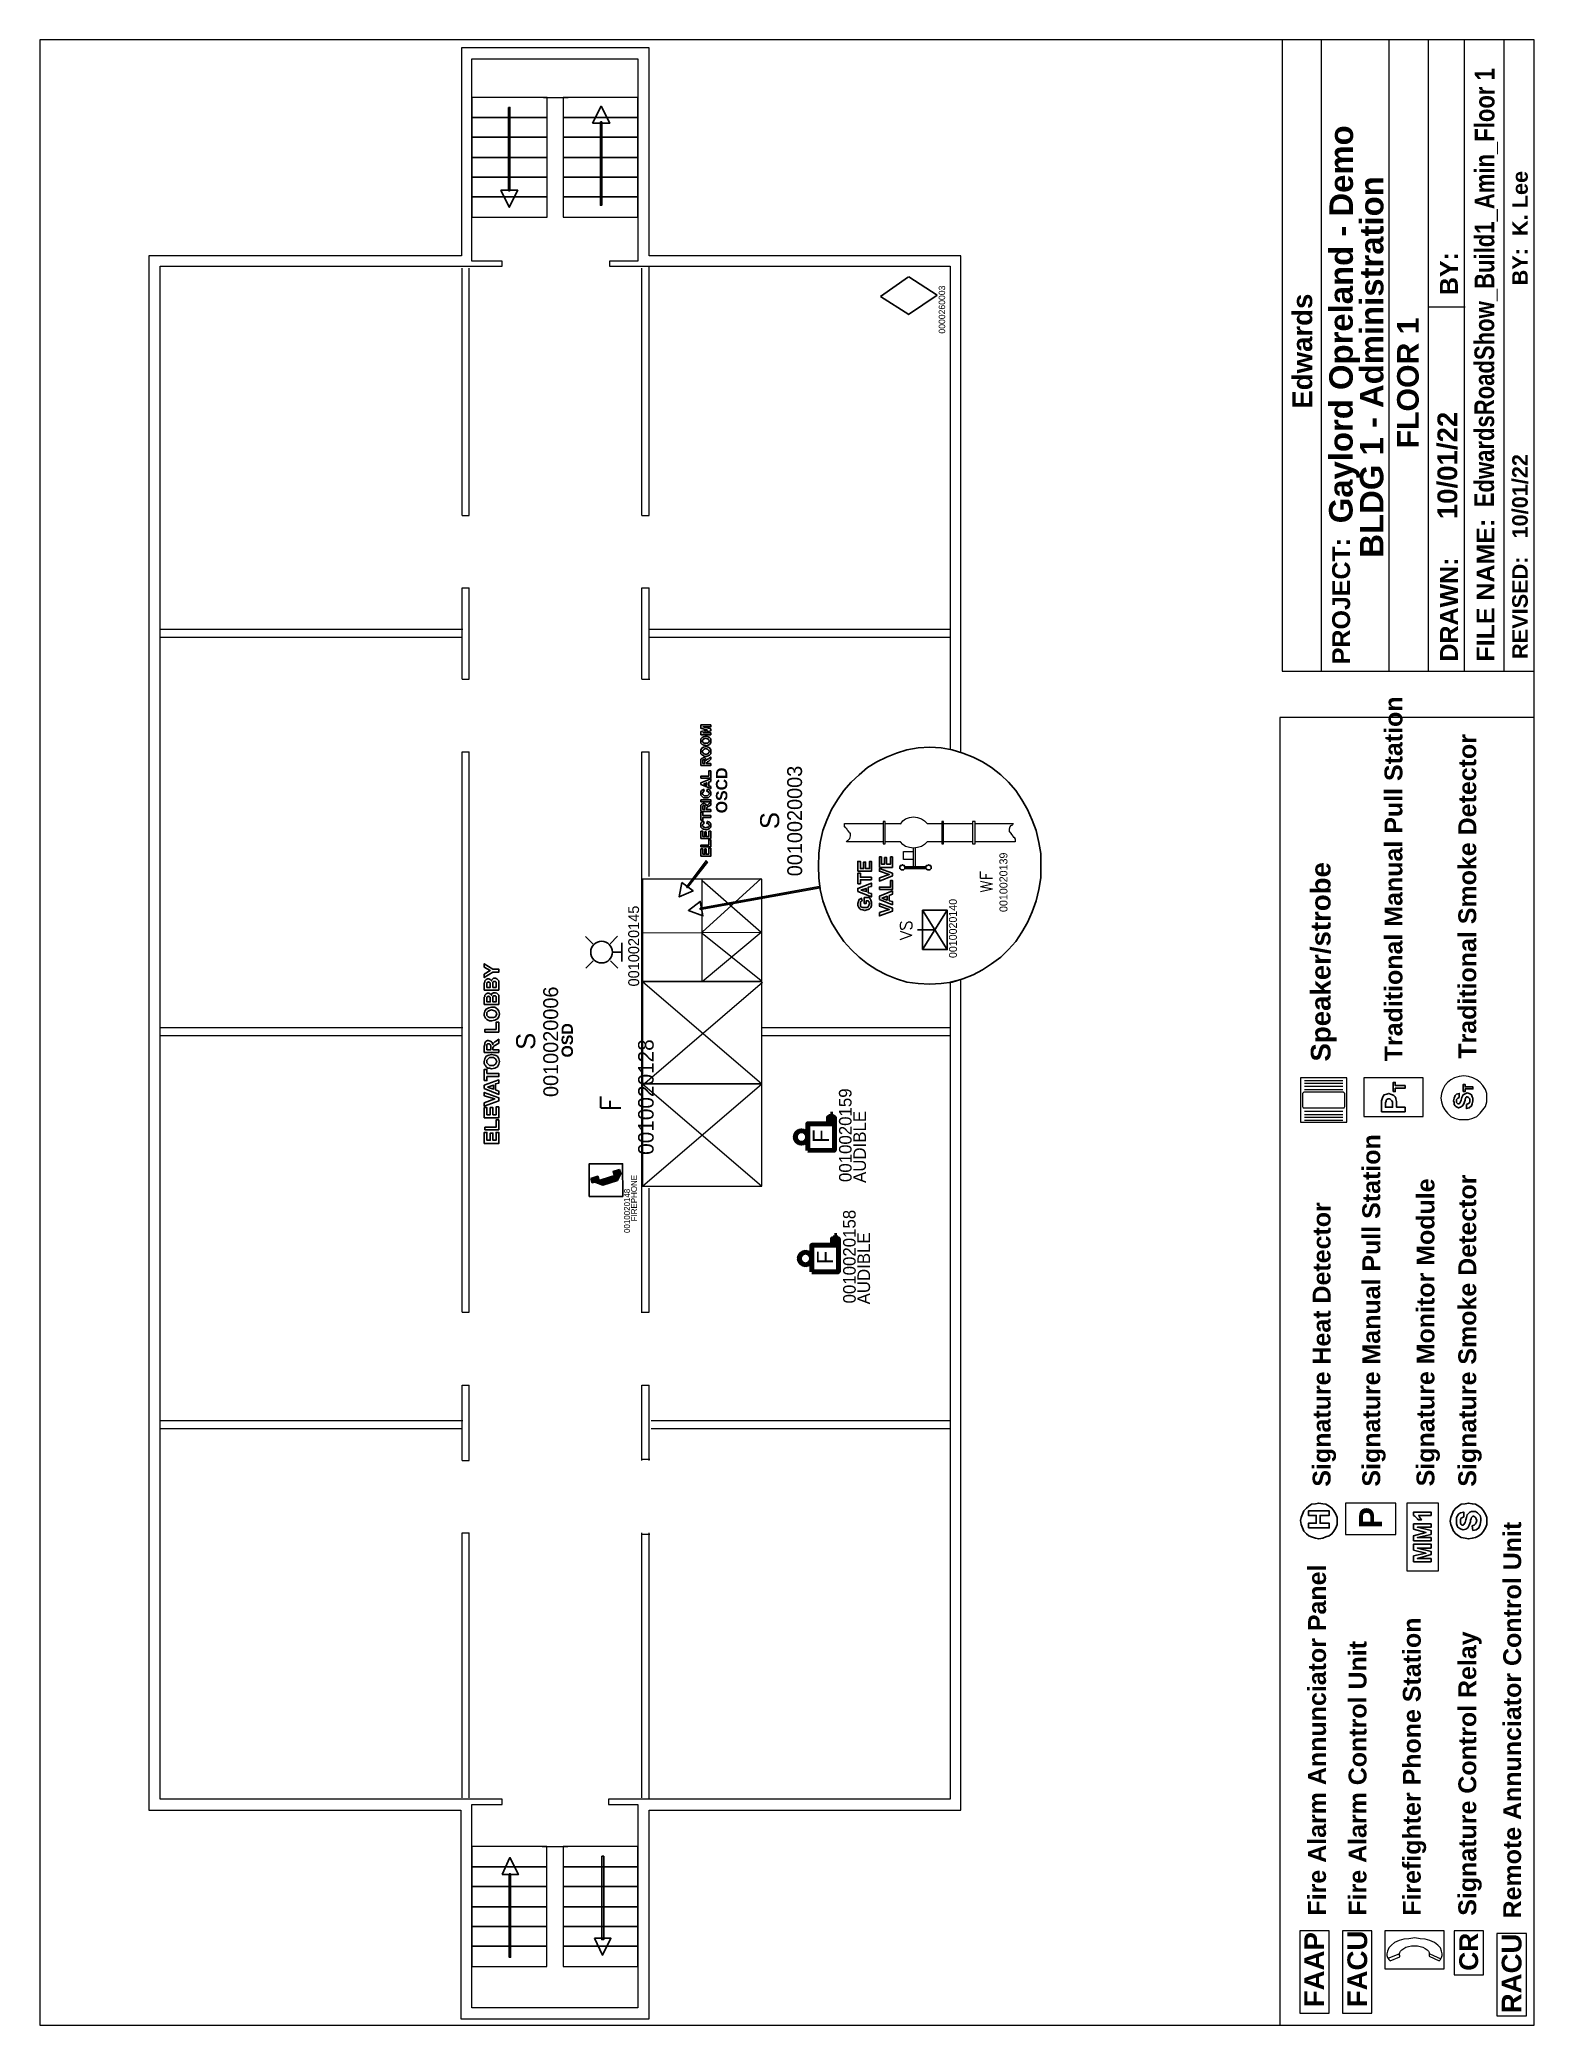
# Model space of a CAD drawing. Header units: inches. Extents: x -3.21 to 2.97, y -3.82 to 4.4.
import ezdxf
from ezdxf.enums import TextEntityAlignment as Align

# ---------------------------------------------------------------- set-up
doc = ezdxf.new("R2010")
doc.units = ezdxf.units.IN
doc.header["$MEASUREMENT"] = 0
doc.set_wipeout_variables(frame=1)
for name, color, linetype in [('BASELAYER', 7, 'Continuous'), ('BLDG2 - SECURITY', 7, 'Continuous'), ('Layer 1', 7, 'Continuous')]:
    doc.layers.add(name, color=color, linetype=linetype)
for name, color, linetype, lineweight in [('ETI - ADDRESSABLE DEVICE', 1, 'Continuous', 60), ('ETI - REV01', 6, 'Continuous', 70), ('i-furn new', 6, 'Continuous', 25)]:
    doc.layers.add(name, color=color, linetype=linetype, lineweight=lineweight)
doc.styles.add('0', font='arialbd.ttf', dxfattribs={"height": 1})
doc.styles.add('1', font='arialbd.ttf', dxfattribs={"height": 1})
doc.styles.add('10', font='arialbd.ttf', dxfattribs={"height": 1})
doc.styles.add('11', font='arialbd.ttf', dxfattribs={"height": 1})
doc.styles.add('2', font='arialbd.ttf', dxfattribs={"height": 1})
doc.styles.add('3', font='arialbd.ttf', dxfattribs={"height": 1})
doc.styles.add('4', font='arialbd.ttf', dxfattribs={"height": 1})
doc.styles.add('5', font='arialbd.ttf', dxfattribs={"height": 1})
doc.styles.add('6', font='arialbd.ttf', dxfattribs={"height": 1})
doc.styles.add('7', font='arialbd.ttf', dxfattribs={"height": 1})
doc.styles.add('8', font='arialbd.ttf', dxfattribs={"height": 1})
doc.styles.add('9', font='arialbd.ttf', dxfattribs={"height": 1})
doc.styles.add('AAStandard', font='alfonso.shx')
doc.styles.add('RGV-TEXT', font='simplex', dxfattribs={"height": 0.09375})

msp = doc.modelspace()

# ---------------------------------------------------------------- texts
at = {"layer": 'BASELAYER', "color": 250, "style": '2', "width": 0.8}
msp.add_text('EdwardsRoadShow_Build1_Amin_Floor 1', height=0.08174, rotation=89.92927, dxfattribs=at).set_placement((2.8047, 2.4653))
at = {"layer": 'BLDG2 - SECURITY', "color": 250, "style": '8'}
msp.add_text('Gaylord Opreland - Demo', height=0.097311, rotation=89.92927, dxfattribs=at).set_placement((2.2194, 2.399))
at = {"layer": 'Layer 1', "color": 250}
for s, height, style, p in [('BLDG 1 - Administration', 0.097311, '11', (2.347, 2.2567)), ('REVISED:   10/01/22                            BY:  K. Lee', 0.064225, '0', (2.9443, 1.8378)), ('BY:', 0.07395, '0', (2.6551, 3.3431)), ('Edwards', 0.08174, '0', (2.0523, 2.8733)), ('10/01/22', 0.08174, '1', (2.6524, 2.4161)), ('FILE NAME:', 0.07395, '0', (2.8064, 1.827)), ('PROJECT:', 0.07395, '0', (2.209, 1.8162)), ('DRAWN:', 0.07395, '0', (2.6551, 1.827)), ('Traditional Manual Pull Station', 0.073953, '0', (2.4256, 0.1733)), ('Traditional Smoke Detector', 0.073953, '0', (2.7311, 0.1837)), ('OSCD', 0.04692, '10', (-0.3681, 1.1994)), ('Speaker/strobe', 0.08174, '0', (2.1283, 0.1722)), ('OSD', 0.04692, '9', (-1.0068, 0.1889)), ('Signature Manual Pull Station', 0.073953, '0', (2.3337, -1.5865)), ('Signature Monitor Module', 0.073953, '0', (2.5581, -1.5854)), ('Signature Smoke Detector', 0.073953, '0', (2.7311, -1.5869)), ('Signature Heat Detector', 0.073953, '0', (2.1283, -1.5867)), ('P', 0.0954, '3', (2.3418, -1.7599)), ('Remote Annunciator Control Unit', 0.073953, '0', (2.9168, -3.3732)), ('Fire Alarm Annunciator Panel', 0.073953, '0', (2.1094, -3.3612)), ('Firefighter Phone Station', 0.073953, '0', (2.5014, -3.3622)), ('Signature Control Relay', 0.073953, '0', (2.7312, -3.362)), ('Fire Alarm Control Unit', 0.073953, '0', (2.277, -3.3617)), ('FAAP', 0.08174, '5', (2.1014, -3.7405)), ('FACU', 0.08174, '4', (2.2798, -3.7405)), ('CR', 0.07786, '7', (2.7388, -3.5896)), ('RACU', 0.08174, '6', (2.9184, -3.7655))]:
    msp.add_text(s, height=height, rotation=90, dxfattribs=dict(at, style=style)).set_placement(p)
at = {"layer": 'Layer 1', "color": 250, "insert": (2.4036, 2.7087), "char_height": 0.089527, "width": 0.856923, "attachment_point": 1, "rotation": 90}
msp.add_mtext('{\\fArial|b1|i0|c0|p34;FLOOR 1}', dxfattribs=at)

# ---------------------------------------------------------------- blocks, each defined once
blk = doc.blocks.new('*U12')
at = {"style": 'AAStandard', "flags": 1}
blk.add_attdef('FWK_DEVICE_TYPE', (-0.083, -0.159), '', height=0.0625, dxfattribs=at)
blk.add_wipeout([(0.013, 0.015), (0.319, 0.015), (0.319, 0.194), (0.013, 0.194)])
at = {"color": 7}
blk.add_attdef('FWK_DEVICE_ADDRESSES', (-0.071, -0.06), '', height=0.0625, dxfattribs=at)
at = {"color": 7, "lineweight": 30, "style": 'RGV-TEXT', "flags": 8}
blk.add_attdef('RAI', text='', height=0.0938, dxfattribs=at).set_placement((0.166, 0.104), align=Align.MIDDLE_CENTER)
blk = doc.blocks.new('FirePhone')
h = blk.add_hatch(color=256)
h.dxf.hatch_style = 1
h.paths.add_polyline_path([(-0.016, 0.285), (0.16, 0.335), (0.09, 0.575)])
h.paths.add_polyline_path([(0.208, 0.687), (0.065, 0.64), (0.141, 0.41), (0.283, 0.457)])
h = blk.add_hatch(color=256)
h.dxf.hatch_style = 1
h.paths.add_polyline_path([(0.162, 0.338), (-0.019, 0.283), (0.133, -0.212), (0.314, -0.156)])
h = blk.add_hatch(color=256)
h.dxf.hatch_style = 1
h.paths.add_polyline_path([(0.314, -0.156), (0.133, -0.212), (0.369, -0.317)])
h = blk.add_hatch(color=256)
h.dxf.hatch_style = 1
h.paths.add_polyline_path([(0.437, -0.061), (0.3, -0.108), (0.373, -0.323), (0.51, -0.276)])
for points in [[(-0.397, 0.747), (0.699, 0.747), (0.699, -0.382), (-0.397, -0.382)], [(0.208, 0.687), (0.283, 0.457), (0.141, 0.41), (0.065, 0.64)], [(0.133, -0.212), (-0.019, 0.283), (0.162, 0.338), (0.314, -0.156)], [(0.51, -0.276), (0.437, -0.061), (0.3, -0.108), (0.373, -0.323)]]:
    blk.add_lwpolyline(points, close=True)
for points in [[(0.09, 0.575), (-0.016, 0.285), (0.16, 0.335), (0.09, 0.575)], [(0.133, -0.212), (0.369, -0.317), (0.314, -0.156), (0.133, -0.212)]]:
    blk.add_lwpolyline(points)
for tag, p in [('FWK_DEVICE_ADDRESSES', (-1.63, -0.627)), ('FWK_DEVICE_TYPE', (-1.237, -0.863))]:
    blk.add_attdef(tag, p, '', height=0.2)
blk = doc.blocks.new('SIGA-PS')
at = {"style": 'AAStandard', "flags": 1}
blk.add_attdef('FWK_DEVICE_TYPE', (-25.56, -23.98), '', height=7, dxfattribs=at)
blk.add_wipeout([(9.28, -0.35), (4.8, 7.4), (-4.15, 7.4), (-8.62, -0.35), (-4.15, -8.1), (4.8, -8.1)])
at = {"color": 7, "lineweight": 30, "flags": 4}
blk.add_attdef('SIGA-PS', text='', height=9, dxfattribs=at).set_placement((0.52, -5), align=Align.CENTER)
blk.add_attdef('FWK_DEVICE_ADDRESSES', (-25.72, -15.78), '', height=7)
blk = doc.blocks.new('logic2')
for p, q in [((3330.91, 2715.13), (3327.06, 2709.14)), ((3330.91, 2715.13), (3335.08, 2709.17)), ((3327.07, 2709.16), (3331.2, 2703.13)), ((3335.05, 2709.13), (3331.2, 2703.13))]:
    blk.add_line(p, q)
at = {"color": 6, "style": 'AAStandard'}
blk.add_attdef('FWK_DEVICE_ADDRESSES', (3323.01, 2701.41), '', height=1.37, dxfattribs=at)
at = {"style": 'AAStandard', "flags": 1}
blk.add_attdef('FWK_DEVICE_TYPE', (3323.09, 2699.84), '', height=1.38, dxfattribs=at)
blk = doc.blocks.new('OLDAVA1')
blk.add_wipeout([(-0.075, 0), (0.075, 0), (0.075, 0.15), (-0.075, 0.15)])
at = {"color": 7, "lineweight": 30, "style": 'RGV-TEXT', "flags": 8}
blk.add_attdef('AVA1', text='', height=0.0938, dxfattribs=at).set_placement((0, 0.075), align=Align.MIDDLE_CENTER)
blk = doc.blocks.new('*U7')
at = {"layer": 'ETI - ADDRESSABLE DEVICE', "xscale": 96, "yscale": 96, "zscale": 96}
blk.add_blockref('OLDAVA1', (11277.6, 7974.83), dxfattribs=at).add_auto_attribs({'AVA1': 'F'})
at = {"color": 7}
blk.add_attdef('FWK_DEVICE_ADDRESSES', (11254.43, 7962.73), '', height=7, dxfattribs=at)
at = {"style": 'AAStandard', "flags": 1}
blk.add_attdef('FWK_DEVICE_TYPE', (11254.2, 7954.57), '', height=7, dxfattribs=at)
blk = doc.blocks.new('TAMPER')
at = {"color": 7}
blk.add_attdef('FWK_DEVICE_ADDRESSES', (-0.054, -0.296), '', height=0.0625, dxfattribs=at)
at = {"style": 'AAStandard', "flags": 1}
blk.add_attdef('FWK_DEVICE_TYPE', (-0.052, -0.394), '', height=0.0625, dxfattribs=at)
at = {"color": 6}
blk.add_wipeout([(0.013, 0.015), (0.319, 0.015), (0.319, 0.194), (0.013, 0.194)], dxfattribs=at)
for p, q in [((0.167, 0.015), (0.167, -0.123)), ((0.013, -0.026), (0.322, -0.22)), ((0.322, -0.026), (0.013, -0.22))]:
    blk.add_line(p, q, dxfattribs=at)
blk.add_lwpolyline([(0.013, -0.026), (0.322, -0.026), (0.322, -0.22), (0.013, -0.22)], close=True, dxfattribs=at)
at = {"color": 7, "lineweight": 30, "style": 'RGV-TEXT', "flags": 8}
blk.add_attdef('RAI', text='', height=0.0938, dxfattribs=at).set_placement((0.166, 0.104), align=Align.MIDDLE_CENTER)
blk = doc.blocks.new('VIS')
at = {"color": 1}
for p, q in [((18.989, 24.602), (19.039, 24.552)), ((19.202, 24.603), (19.153, 24.553)), ((19.038, 24.435), (18.988, 24.385)), ((19.159, 24.358), (19.034, 24.358)), ((19.097, 24.421), (19.097, 24.358)), ((19.154, 24.436), (19.204, 24.386))]:
    blk.add_line(p, q, dxfattribs=at)
blk.add_circle((19.097, 24.494), 0.0736, dxfattribs=at)
at = {"color": 7, "style": 'AAStandard'}
blk.add_attdef('FWK_DEVICE_ADDRESSES', (18.864, 24.24), '', height=0.0736, dxfattribs=at)
at = {"style": 'AAStandard', "flags": 1}
blk.add_attdef('FWK_DEVICE_TYPE', (18.864, 24.141), '', height=0.0625, dxfattribs=at)
blk = doc.blocks.new('*U11')
blk.add_attdef('FWK_DEVICE_TYPE', (-25.6, -25), '', height=7)
at = {"color": 3}
blk.add_wipeout([(-7.4, 7.4), (7.4, 7.4), (7.4, -7.4), (-7.4, -7.4)], dxfattribs=at)
h = blk.add_hatch(color=3)
h.dxf.hatch_style = 1
h.paths.add_polyline_path([(11, -7.4), (11, -4.1), (7.4, -4.1), (7.4, -7.4)])
for p, q in [((12.8, -5.7), (11, -5.7)), ((12.8, -5.2), (12.8, -6.5))]:
    blk.add_line(p, q, dxfattribs=at)
for points in [[(-7.4, 7.4), (7.4, 7.4), (7.4, -7.4), (-7.4, -7.4)], [(7.4, -7.4), (11, -7.4), (11, -4.1), (7.4, -4.1)]]:
    blk.add_lwpolyline(points, close=True, dxfattribs=at)
blk.add_circle((0, 10.9), 3.47, dxfattribs=at)
at = {"color": 7, "lineweight": 30, "flags": 4}
blk.add_attdef('G1-HDVM', text='', height=9, dxfattribs=at).set_placement((0.5, -4.4), align=Align.CENTER)
blk.add_attdef('FWK_DEVICE_ADDRESSES', (-25, -17), '', height=7)

# ---------------------------------------------------------------- linework, layer by layer
at = {"layer": 'Layer 1', "color": 250, "lineweight": 5}
for points, knots in [([(-3.2134, 4.3998), (-3.2134, 4.3998), (2.9714, 4.3998), (2.9714, 4.3998), (2.9714, 4.3998), (2.9714, 4.3998), (2.9714, -3.8152), (2.9714, -3.8152), (2.9714, -3.8152), (2.9714, -3.8152), (-3.2134, -3.8152), (-3.2134, -3.8152), (-3.2134, -3.8152), (-3.2134, -3.8152), (-3.2134, 4.3998), (-3.2134, 4.3998)], [0, 0, 0, 0, 0.2, 0.2, 0.2, 0.2, 0.4, 0.4, 0.4, 0.4, 0.6, 0.6, 0.6, 0.6, 1, 1, 1, 1]), ([(-3.2134, 4.3998), (-3.2134, 4.3998), (2.9714, 4.3998), (2.9714, 4.3998), (2.9714, 4.3998), (2.9714, 4.3998), (2.9714, -3.8152), (2.9714, -3.8152), (2.9714, -3.8152), (2.9714, -3.8152), (-3.2134, -3.8152), (-3.2134, -3.8152), (-3.2134, -3.8152), (-3.2134, -3.8152), (-3.2134, 4.3998), (-3.2134, 4.3998)], [0, 0, 0, 0, 0.2, 0.2, 0.2, 0.2, 0.4, 0.4, 0.4, 0.4, 0.6, 0.6, 0.6, 0.6, 1, 1, 1, 1]), ([(1.928, 4.3998), (1.928, 4.3998), (2.9714, 4.3998), (2.9714, 4.3998), (2.9714, 4.3998), (2.9714, 4.3998), (2.9714, 1.7867), (2.9714, 1.7867), (2.9714, 1.7867), (2.9714, 1.7867), (1.928, 1.7867), (1.928, 1.7867), (1.928, 1.7867), (1.928, 1.7867), (1.928, 4.3998), (1.928, 4.3998)], [0, 0, 0, 0, 0.2, 0.2, 0.2, 0.2, 0.4, 0.4, 0.4, 0.4, 0.6, 0.6, 0.6, 0.6, 1, 1, 1, 1]), ([(1.9183, 1.5949), (1.9183, 1.5949), (2.9714, 1.5949), (2.9714, 1.5949), (2.9714, 1.5949), (2.9714, 1.5949), (2.9714, -3.8151), (2.9714, -3.8151), (2.9714, -3.8151), (2.9714, -3.8151), (1.9183, -3.8151), (1.9183, -3.8151), (1.9183, -3.8151), (1.9183, -3.8151), (1.9183, 1.5949), (1.9183, 1.5949)], [0, 0, 0, 0, 0.2, 0.2, 0.2, 0.2, 0.4, 0.4, 0.4, 0.4, 0.6, 0.6, 0.6, 0.6, 1, 1, 1, 1]), ([(2.004, 0.1048), (2.004, 0.1048), (2.1959, 0.1048), (2.1959, 0.1048), (2.1959, 0.1048), (2.1959, 0.1048), (2.1959, -0.0789), (2.1959, -0.0789), (2.1959, -0.0789), (2.1959, -0.0789), (2.004, -0.0789), (2.004, -0.0789), (2.004, -0.0789), (2.004, -0.0789), (2.004, 0.1048), (2.004, 0.1048)], [0, 0, 0, 0, 0.2, 0.2, 0.2, 0.2, 0.4, 0.4, 0.4, 0.4, 0.6, 0.6, 0.6, 0.6, 1, 1, 1, 1]), ([(2.2662, 0.1048), (2.2662, 0.1048), (2.5122, 0.1048), (2.5122, 0.1048), (2.5122, 0.1048), (2.5122, 0.1048), (2.5122, -0.0546), (2.5122, -0.0546), (2.5122, -0.0546), (2.5122, -0.0546), (2.2662, -0.0546), (2.2662, -0.0546), (2.2662, -0.0546), (2.2662, -0.0546), (2.2662, 0.1048), (2.2662, 0.1048)], [0, 0, 0, 0, 0.2, 0.2, 0.2, 0.2, 0.4, 0.4, 0.4, 0.4, 0.6, 0.6, 0.6, 0.6, 1, 1, 1, 1]), ([(2.5852, 0.0211), (2.5852, 0.0211), (2.5879, 0.04), (2.5879, 0.04), (2.5879, 0.04), (2.5879, 0.04), (2.5933, 0.0562), (2.5933, 0.0562), (2.5933, 0.0562), (2.5933, 0.0562), (2.6014, 0.0724), (2.6014, 0.0724), (2.6014, 0.0724), (2.6014, 0.0724), (2.6122, 0.0859), (2.6122, 0.0859), (2.6122, 0.0859), (2.6122, 0.0859), (2.6257, 0.0967), (2.6257, 0.0967), (2.6257, 0.0967), (2.6257, 0.0967), (2.6419, 0.1048), (2.6419, 0.1048), (2.6419, 0.1048), (2.6419, 0.1048), (2.6609, 0.1102), (2.6609, 0.1102), (2.6609, 0.1102), (2.6609, 0.1102), (2.6798, 0.1129), (2.6798, 0.1129), (2.6798, 0.1129), (2.6798, 0.1129), (2.6987, 0.1102), (2.6987, 0.1102), (2.6987, 0.1102), (2.6987, 0.1102), (2.7176, 0.1048), (2.7176, 0.1048), (2.7176, 0.1048), (2.7176, 0.1048), (2.7339, 0.0967), (2.7339, 0.0967), (2.7339, 0.0967), (2.7339, 0.0967), (2.7474, 0.0859), (2.7474, 0.0859), (2.7474, 0.0859), (2.7474, 0.0859), (2.7582, 0.0724), (2.7582, 0.0724), (2.7582, 0.0724), (2.7582, 0.0724), (2.769, 0.0562), (2.769, 0.0562), (2.769, 0.0562), (2.769, 0.0562), (2.7744, 0.04), (2.7744, 0.04), (2.7744, 0.04), (2.7744, 0.04), (2.7744, 0.0211), (2.7744, 0.0211), (2.7744, 0.0211), (2.7744, 0.0211), (2.7744, 0.0048), (2.7744, 0.0048), (2.7744, 0.0048), (2.7744, 0.0048), (2.769, -0.0141), (2.769, -0.0141), (2.769, -0.0141), (2.769, -0.0141), (2.7582, -0.0276), (2.7582, -0.0276), (2.7582, -0.0276), (2.7582, -0.0276), (2.7474, -0.0411), (2.7474, -0.0411), (2.7474, -0.0411), (2.7474, -0.0411), (2.7339, -0.0546), (2.7339, -0.0546), (2.7339, -0.0546), (2.7339, -0.0546), (2.7176, -0.0627), (2.7176, -0.0627), (2.7176, -0.0627), (2.7176, -0.0627), (2.6987, -0.0681), (2.6987, -0.0681), (2.6987, -0.0681), (2.6987, -0.0681), (2.6798, -0.0681), (2.6798, -0.0681), (2.6798, -0.0681), (2.6798, -0.0681), (2.6609, -0.0681), (2.6609, -0.0681), (2.6609, -0.0681), (2.6609, -0.0681), (2.6419, -0.0627), (2.6419, -0.0627), (2.6419, -0.0627), (2.6419, -0.0627), (2.6257, -0.0546), (2.6257, -0.0546), (2.6257, -0.0546), (2.6257, -0.0546), (2.6122, -0.0411), (2.6122, -0.0411), (2.6122, -0.0411), (2.6122, -0.0411), (2.6014, -0.0276), (2.6014, -0.0276), (2.6014, -0.0276), (2.6014, -0.0276), (2.5933, -0.0141), (2.5933, -0.0141), (2.5933, -0.0141), (2.5933, -0.0141), (2.5879, 0.0048), (2.5879, 0.0048), (2.5879, 0.0048), (2.5879, 0.0048), (2.5852, 0.0211), (2.5852, 0.0211)], [0, 0, 0, 0, 0.030303, 0.030303, 0.030303, 0.030303, 0.060606, 0.060606, 0.060606, 0.060606, 0.090909, 0.090909, 0.090909, 0.090909, 0.121212, 0.121212, 0.121212, 0.121212, 0.151515, 0.151515, 0.151515, 0.151515, 0.181818, 0.181818, 0.181818, 0.181818, 0.212121, 0.212121, 0.212121, 0.212121, 0.242424, 0.242424, 0.242424, 0.242424, 0.272727, 0.272727, 0.272727, 0.272727, 0.30303, 0.30303, 0.30303, 0.30303, 0.333333, 0.333333, 0.333333, 0.333333, 0.363636, 0.363636, 0.363636, 0.363636, 0.393939, 0.393939, 0.393939, 0.393939, 0.424242, 0.424242, 0.424242, 0.424242, 0.454545, 0.454545, 0.454545, 0.454545, 0.484848, 0.484848, 0.484848, 0.484848, 0.515152, 0.515152, 0.515152, 0.515152, 0.545455, 0.545455, 0.545455, 0.545455, 0.575758, 0.575758, 0.575758, 0.575758, 0.606061, 0.606061, 0.606061, 0.606061, 0.636364, 0.636364, 0.636364, 0.636364, 0.666667, 0.666667, 0.666667, 0.666667, 0.69697, 0.69697, 0.69697, 0.69697, 0.727273, 0.727273, 0.727273, 0.727273, 0.757576, 0.757576, 0.757576, 0.757576, 0.787879, 0.787879, 0.787879, 0.787879, 0.818182, 0.818182, 0.818182, 0.818182, 0.848485, 0.848485, 0.848485, 0.848485, 0.878788, 0.878788, 0.878788, 0.878788, 0.909091, 0.909091, 0.909091, 0.909091, 0.939394, 0.939394, 0.939394, 0.939394, 1, 1, 1, 1]), ([(2.004, -1.7273), (2.004, -1.7273), (2.0067, -1.7138), (2.0067, -1.7138), (2.0067, -1.7138), (2.0067, -1.7138), (2.0121, -1.7003), (2.0121, -1.7003), (2.0121, -1.7003), (2.0121, -1.7003), (2.0175, -1.6868), (2.0175, -1.6868), (2.0175, -1.6868), (2.0175, -1.6868), (2.0283, -1.676), (2.0283, -1.676), (2.0283, -1.676), (2.0283, -1.676), (2.0391, -1.6679), (2.0391, -1.6679), (2.0391, -1.6679), (2.0391, -1.6679), (2.05, -1.6598), (2.05, -1.6598), (2.05, -1.6598), (2.05, -1.6598), (2.0662, -1.6571), (2.0662, -1.6571), (2.0662, -1.6571), (2.0662, -1.6571), (2.0797, -1.6544), (2.0797, -1.6544), (2.0797, -1.6544), (2.0797, -1.6544), (2.0959, -1.6571), (2.0959, -1.6571), (2.0959, -1.6571), (2.0959, -1.6571), (2.1094, -1.6598), (2.1094, -1.6598), (2.1094, -1.6598), (2.1094, -1.6598), (2.1229, -1.6679), (2.1229, -1.6679), (2.1229, -1.6679), (2.1229, -1.6679), (2.1338, -1.676), (2.1338, -1.676), (2.1338, -1.676), (2.1338, -1.676), (2.1419, -1.6868), (2.1419, -1.6868), (2.1419, -1.6868), (2.1419, -1.6868), (2.15, -1.7003), (2.15, -1.7003), (2.15, -1.7003), (2.15, -1.7003), (2.1554, -1.7138), (2.1554, -1.7138), (2.1554, -1.7138), (2.1554, -1.7138), (2.1554, -1.7273), (2.1554, -1.7273), (2.1554, -1.7273), (2.1554, -1.7273), (2.1554, -1.7435), (2.1554, -1.7435), (2.1554, -1.7435), (2.1554, -1.7435), (2.15, -1.7571), (2.15, -1.7571), (2.15, -1.7571), (2.15, -1.7571), (2.1419, -1.7706), (2.1419, -1.7706), (2.1419, -1.7706), (2.1419, -1.7706), (2.1338, -1.7814), (2.1338, -1.7814), (2.1338, -1.7814), (2.1338, -1.7814), (2.1229, -1.7895), (2.1229, -1.7895), (2.1229, -1.7895), (2.1229, -1.7895), (2.1094, -1.7949), (2.1094, -1.7949), (2.1094, -1.7949), (2.1094, -1.7949), (2.0959, -1.8003), (2.0959, -1.8003), (2.0959, -1.8003), (2.0959, -1.8003), (2.0797, -1.803), (2.0797, -1.803), (2.0797, -1.803), (2.0797, -1.803), (2.0662, -1.8003), (2.0662, -1.8003), (2.0662, -1.8003), (2.0662, -1.8003), (2.05, -1.7949), (2.05, -1.7949), (2.05, -1.7949), (2.05, -1.7949), (2.0391, -1.7895), (2.0391, -1.7895), (2.0391, -1.7895), (2.0391, -1.7895), (2.0283, -1.7814), (2.0283, -1.7814), (2.0283, -1.7814), (2.0283, -1.7814), (2.0175, -1.7706), (2.0175, -1.7706), (2.0175, -1.7706), (2.0175, -1.7706), (2.0121, -1.7571), (2.0121, -1.7571), (2.0121, -1.7571), (2.0121, -1.7571), (2.0067, -1.7435), (2.0067, -1.7435), (2.0067, -1.7435), (2.0067, -1.7435), (2.004, -1.7273), (2.004, -1.7273)], [0, 0, 0, 0, 0.030303, 0.030303, 0.030303, 0.030303, 0.060606, 0.060606, 0.060606, 0.060606, 0.090909, 0.090909, 0.090909, 0.090909, 0.121212, 0.121212, 0.121212, 0.121212, 0.151515, 0.151515, 0.151515, 0.151515, 0.181818, 0.181818, 0.181818, 0.181818, 0.212121, 0.212121, 0.212121, 0.212121, 0.242424, 0.242424, 0.242424, 0.242424, 0.272727, 0.272727, 0.272727, 0.272727, 0.30303, 0.30303, 0.30303, 0.30303, 0.333333, 0.333333, 0.333333, 0.333333, 0.363636, 0.363636, 0.363636, 0.363636, 0.393939, 0.393939, 0.393939, 0.393939, 0.424242, 0.424242, 0.424242, 0.424242, 0.454545, 0.454545, 0.454545, 0.454545, 0.484848, 0.484848, 0.484848, 0.484848, 0.515152, 0.515152, 0.515152, 0.515152, 0.545455, 0.545455, 0.545455, 0.545455, 0.575758, 0.575758, 0.575758, 0.575758, 0.606061, 0.606061, 0.606061, 0.606061, 0.636364, 0.636364, 0.636364, 0.636364, 0.666667, 0.666667, 0.666667, 0.666667, 0.69697, 0.69697, 0.69697, 0.69697, 0.727273, 0.727273, 0.727273, 0.727273, 0.757576, 0.757576, 0.757576, 0.757576, 0.787879, 0.787879, 0.787879, 0.787879, 0.818182, 0.818182, 0.818182, 0.818182, 0.848485, 0.848485, 0.848485, 0.848485, 0.878788, 0.878788, 0.878788, 0.878788, 0.909091, 0.909091, 0.909091, 0.909091, 0.939394, 0.939394, 0.939394, 0.939394, 1, 1, 1, 1]), ([(2.1905, -1.6544), (2.1905, -1.6544), (2.3987, -1.6544), (2.3987, -1.6544), (2.3987, -1.6544), (2.3987, -1.6544), (2.3987, -1.7841), (2.3987, -1.7841), (2.3987, -1.7841), (2.3987, -1.7841), (2.1905, -1.7841), (2.1905, -1.7841), (2.1905, -1.7841), (2.1905, -1.7841), (2.1905, -1.6544), (2.1905, -1.6544)], [0, 0, 0, 0, 0.2, 0.2, 0.2, 0.2, 0.4, 0.4, 0.4, 0.4, 0.6, 0.6, 0.6, 0.6, 1, 1, 1, 1]), ([(2.4446, -1.6544), (2.4446, -1.6544), (2.5744, -1.6544), (2.5744, -1.6544), (2.5744, -1.6544), (2.5744, -1.6544), (2.5744, -1.9354), (2.5744, -1.9354), (2.5744, -1.9354), (2.5744, -1.9354), (2.4446, -1.9354), (2.4446, -1.9354), (2.4446, -1.9354), (2.4446, -1.9354), (2.4446, -1.6544), (2.4446, -1.6544)], [0, 0, 0, 0, 0.2, 0.2, 0.2, 0.2, 0.4, 0.4, 0.4, 0.4, 0.6, 0.6, 0.6, 0.6, 1, 1, 1, 1]), ([(2.623, -1.73), (2.623, -1.73), (2.6257, -1.7138), (2.6257, -1.7138), (2.6257, -1.7138), (2.6257, -1.7138), (2.6311, -1.7003), (2.6311, -1.7003), (2.6311, -1.7003), (2.6311, -1.7003), (2.6365, -1.6868), (2.6365, -1.6868), (2.6365, -1.6868), (2.6365, -1.6868), (2.6473, -1.676), (2.6473, -1.676), (2.6473, -1.676), (2.6473, -1.676), (2.6582, -1.6679), (2.6582, -1.6679), (2.6582, -1.6679), (2.6582, -1.6679), (2.669, -1.6598), (2.669, -1.6598), (2.669, -1.6598), (2.669, -1.6598), (2.6852, -1.6571), (2.6852, -1.6571), (2.6852, -1.6571), (2.6852, -1.6571), (2.6987, -1.6544), (2.6987, -1.6544), (2.6987, -1.6544), (2.6987, -1.6544), (2.7149, -1.6571), (2.7149, -1.6571), (2.7149, -1.6571), (2.7149, -1.6571), (2.7284, -1.6598), (2.7284, -1.6598), (2.7284, -1.6598), (2.7284, -1.6598), (2.742, -1.6679), (2.742, -1.6679), (2.742, -1.6679), (2.742, -1.6679), (2.7528, -1.676), (2.7528, -1.676), (2.7528, -1.676), (2.7528, -1.676), (2.7609, -1.6868), (2.7609, -1.6868), (2.7609, -1.6868), (2.7609, -1.6868), (2.769, -1.7003), (2.769, -1.7003), (2.769, -1.7003), (2.769, -1.7003), (2.7744, -1.7138), (2.7744, -1.7138), (2.7744, -1.7138), (2.7744, -1.7138), (2.7744, -1.73), (2.7744, -1.73), (2.7744, -1.73), (2.7744, -1.73), (2.7744, -1.7435), (2.7744, -1.7435), (2.7744, -1.7435), (2.7744, -1.7435), (2.769, -1.7571), (2.769, -1.7571), (2.769, -1.7571), (2.769, -1.7571), (2.7609, -1.7706), (2.7609, -1.7706), (2.7609, -1.7706), (2.7609, -1.7706), (2.7528, -1.7814), (2.7528, -1.7814), (2.7528, -1.7814), (2.7528, -1.7814), (2.742, -1.7895), (2.742, -1.7895), (2.742, -1.7895), (2.742, -1.7895), (2.7284, -1.7976), (2.7284, -1.7976), (2.7284, -1.7976), (2.7284, -1.7976), (2.7149, -1.8003), (2.7149, -1.8003), (2.7149, -1.8003), (2.7149, -1.8003), (2.6987, -1.803), (2.6987, -1.803), (2.6987, -1.803), (2.6987, -1.803), (2.6852, -1.8003), (2.6852, -1.8003), (2.6852, -1.8003), (2.6852, -1.8003), (2.669, -1.7976), (2.669, -1.7976), (2.669, -1.7976), (2.669, -1.7976), (2.6582, -1.7895), (2.6582, -1.7895), (2.6582, -1.7895), (2.6582, -1.7895), (2.6473, -1.7814), (2.6473, -1.7814), (2.6473, -1.7814), (2.6473, -1.7814), (2.6365, -1.7706), (2.6365, -1.7706), (2.6365, -1.7706), (2.6365, -1.7706), (2.6311, -1.7571), (2.6311, -1.7571), (2.6311, -1.7571), (2.6311, -1.7571), (2.6257, -1.7435), (2.6257, -1.7435), (2.6257, -1.7435), (2.6257, -1.7435), (2.623, -1.73), (2.623, -1.73)], [0, 0, 0, 0, 0.030303, 0.030303, 0.030303, 0.030303, 0.060606, 0.060606, 0.060606, 0.060606, 0.090909, 0.090909, 0.090909, 0.090909, 0.121212, 0.121212, 0.121212, 0.121212, 0.151515, 0.151515, 0.151515, 0.151515, 0.181818, 0.181818, 0.181818, 0.181818, 0.212121, 0.212121, 0.212121, 0.212121, 0.242424, 0.242424, 0.242424, 0.242424, 0.272727, 0.272727, 0.272727, 0.272727, 0.30303, 0.30303, 0.30303, 0.30303, 0.333333, 0.333333, 0.333333, 0.333333, 0.363636, 0.363636, 0.363636, 0.363636, 0.393939, 0.393939, 0.393939, 0.393939, 0.424242, 0.424242, 0.424242, 0.424242, 0.454545, 0.454545, 0.454545, 0.454545, 0.484848, 0.484848, 0.484848, 0.484848, 0.515152, 0.515152, 0.515152, 0.515152, 0.545455, 0.545455, 0.545455, 0.545455, 0.575758, 0.575758, 0.575758, 0.575758, 0.606061, 0.606061, 0.606061, 0.606061, 0.636364, 0.636364, 0.636364, 0.636364, 0.666667, 0.666667, 0.666667, 0.666667, 0.69697, 0.69697, 0.69697, 0.69697, 0.727273, 0.727273, 0.727273, 0.727273, 0.757576, 0.757576, 0.757576, 0.757576, 0.787879, 0.787879, 0.787879, 0.787879, 0.818182, 0.818182, 0.818182, 0.818182, 0.848485, 0.848485, 0.848485, 0.848485, 0.878788, 0.878788, 0.878788, 0.878788, 0.909091, 0.909091, 0.909091, 0.909091, 0.939394, 0.939394, 0.939394, 0.939394, 1, 1, 1, 1]), ([(2.0015, -3.4243), (2.0015, -3.4243), (2.1231, -3.4243), (2.1231, -3.4243), (2.1231, -3.4243), (2.1231, -3.4243), (2.1231, -3.7648), (2.1231, -3.7648), (2.1231, -3.7648), (2.1231, -3.7648), (2.0015, -3.7648), (2.0015, -3.7648), (2.0015, -3.7648), (2.0015, -3.7648), (2.0015, -3.4243), (2.0015, -3.4243)], [0, 0, 0, 0, 0.2, 0.2, 0.2, 0.2, 0.4, 0.4, 0.4, 0.4, 0.6, 0.6, 0.6, 0.6, 1, 1, 1, 1]), ([(2.1772, -3.4243), (2.1772, -3.4243), (2.2988, -3.4243), (2.2988, -3.4243), (2.2988, -3.4243), (2.2988, -3.4243), (2.2988, -3.7648), (2.2988, -3.7648), (2.2988, -3.7648), (2.2988, -3.7648), (2.1772, -3.7648), (2.1772, -3.7648), (2.1772, -3.7648), (2.1772, -3.7648), (2.1772, -3.4243), (2.1772, -3.4243)], [0, 0, 0, 0, 0.2, 0.2, 0.2, 0.2, 0.4, 0.4, 0.4, 0.4, 0.6, 0.6, 0.6, 0.6, 1, 1, 1, 1]), ([(2.3529, -3.4243), (2.3529, -3.4243), (2.5988, -3.4243), (2.5988, -3.4243), (2.5988, -3.4243), (2.5988, -3.4243), (2.5988, -3.5811), (2.5988, -3.5811), (2.5988, -3.5811), (2.5988, -3.5811), (2.3529, -3.5811), (2.3529, -3.5811), (2.3529, -3.5811), (2.3529, -3.5811), (2.3529, -3.4243), (2.3529, -3.4243)], [0, 0, 0, 0, 0.2, 0.2, 0.2, 0.2, 0.4, 0.4, 0.4, 0.4, 0.6, 0.6, 0.6, 0.6, 1, 1, 1, 1]), ([(2.6392, -3.4244), (2.6392, -3.4244), (2.7609, -3.4244), (2.7609, -3.4244), (2.7609, -3.4244), (2.7609, -3.4244), (2.7609, -3.6067), (2.7609, -3.6067), (2.7609, -3.6067), (2.7609, -3.6067), (2.6392, -3.6067), (2.6392, -3.6067), (2.6392, -3.6067), (2.6392, -3.6067), (2.6392, -3.4244), (2.6392, -3.4244)], [0, 0, 0, 0, 0.2, 0.2, 0.2, 0.2, 0.4, 0.4, 0.4, 0.4, 0.6, 0.6, 0.6, 0.6, 1, 1, 1, 1]), ([(2.8169, -3.4358), (2.8169, -3.4358), (2.9386, -3.4358), (2.9386, -3.4358), (2.9386, -3.4358), (2.9386, -3.4358), (2.9386, -3.7763), (2.9386, -3.7763), (2.9386, -3.7763), (2.9386, -3.7763), (2.8169, -3.7763), (2.8169, -3.7763), (2.8169, -3.7763), (2.8169, -3.7763), (2.8169, -3.4358), (2.8169, -3.4358)], [0, 0, 0, 0, 0.2, 0.2, 0.2, 0.2, 0.4, 0.4, 0.4, 0.4, 0.6, 0.6, 0.6, 0.6, 1, 1, 1, 1])]:
    msp.add_open_spline(points, degree=3, knots=knots, dxfattribs=at)
at = {"layer": 'Layer 1', "color": 250, "lineweight": 13}
for points, knots in [([(-2.7611, -2.9256), (-2.7611, -2.9256), (-2.7611, 3.5058), (-2.7611, 3.5058), (-2.7611, 3.5058), (-2.7611, 3.5058), (-1.4685, 3.5058), (-1.4685, 3.5058), (-1.4685, 3.5058), (-1.4685, 3.5058), (-1.4685, 4.3664), (-1.4685, 4.3664), (-1.4685, 4.3664), (-1.4685, 4.3664), (-0.6919, 4.3664), (-0.6919, 4.3664), (-0.6919, 4.3664), (-0.6919, 4.3664), (-0.6919, 3.5058), (-0.6919, 3.5058), (-0.6919, 3.5058), (-0.6919, 3.5058), (0.5979, 3.5058), (0.5979, 3.5058), (0.5979, 3.5058), (0.5979, 3.5058), (0.5979, 1.4507), (0.5979, 1.4507), (0.5979, 1.4507), (0.5979, 1.4507), (0.5762, 1.4588), (0.5762, 1.4588), (0.5762, 1.4588), (0.5762, 1.4588), (0.5544, 1.4643), (0.5544, 1.4643), (0.5544, 1.4643), (0.5544, 1.4643), (0.5544, 3.4623), (0.5544, 3.4623), (0.5544, 3.4623), (0.5544, 3.4623), (-0.6919, 3.4623), (-0.6919, 3.4623), (-0.6919, 3.4623), (-0.6919, 3.4623), (-0.7381, 3.4623), (-0.7381, 3.4623), (-0.7381, 3.4623), (-0.7381, 3.4623), (-0.8549, 3.4623), (-0.8549, 3.4623), (-0.8549, 3.4623), (-0.8549, 3.4623), (-0.8549, 3.4841), (-0.8549, 3.4841), (-0.8549, 3.4841), (-0.8549, 3.4841), (-0.7381, 3.4841), (-0.7381, 3.4841), (-0.7381, 3.4841), (-0.7381, 3.4841), (-0.7381, 3.5058), (-0.7381, 3.5058), (-0.7381, 3.5058), (-0.7381, 3.5058), (-0.7381, 4.3202), (-0.7381, 4.3202), (-0.7381, 4.3202), (-0.7381, 4.3202), (-1.4251, 4.3202), (-1.4251, 4.3202), (-1.4251, 4.3202), (-1.4251, 4.3202), (-1.4251, 3.5058), (-1.4251, 3.5058), (-1.4251, 3.5058), (-1.4251, 3.5058), (-1.4251, 3.4841), (-1.4251, 3.4841), (-1.4251, 3.4841), (-1.4251, 3.4841), (-1.3002, 3.4841), (-1.3002, 3.4841), (-1.3002, 3.4841), (-1.3002, 3.4841), (-1.3002, 3.4623), (-1.3002, 3.4623), (-1.3002, 3.4623), (-1.3002, 3.4623), (-1.4251, 3.4623), (-1.4251, 3.4623), (-1.4251, 3.4623), (-1.4251, 3.4623), (-1.4685, 3.4623), (-1.4685, 3.4623), (-1.4685, 3.4623), (-1.4685, 3.4623), (-2.7149, 3.4623), (-2.7149, 3.4623), (-2.7149, 3.4623), (-2.7149, 3.4623), (-2.7149, -2.8794), (-2.7149, -2.8794), (-2.7149, -2.8794), (-2.7149, -2.8794), (-1.5419, -2.8794), (-1.5419, -2.8794), (-1.5419, -2.8794), (-1.5419, -2.8794), (-1.3002, -2.8794), (-1.3002, -2.8794), (-1.3002, -2.8794), (-1.3002, -2.8794), (-1.3002, -2.9011), (-1.3002, -2.9011), (-1.3002, -2.9011), (-1.3002, -2.9011), (-1.4251, -2.9011), (-1.4251, -2.9011), (-1.4251, -2.9011), (-1.4251, -2.9011), (-1.4251, -2.9256), (-1.4251, -2.9256), (-1.4251, -2.9256), (-1.4251, -2.9256), (-1.4251, -3.7427), (-1.4251, -3.7427), (-1.4251, -3.7427), (-1.4251, -3.7427), (-0.7381, -3.7427), (-0.7381, -3.7427), (-0.7381, -3.7427), (-0.7381, -3.7427), (-0.7381, -2.9256), (-0.7381, -2.9256), (-0.7381, -2.9256), (-0.7381, -2.9256), (-0.7381, -2.9011), (-0.7381, -2.9011), (-0.7381, -2.9011), (-0.7381, -2.9011), (-0.8603, -2.9011), (-0.8603, -2.9011), (-0.8603, -2.9011), (-0.8603, -2.9011), (-0.8603, -2.8794), (-0.8603, -2.8794), (-0.8603, -2.8794), (-0.8603, -2.8794), (-0.7381, -2.8794), (-0.7381, -2.8794), (-0.7381, -2.8794), (-0.7381, -2.8794), (-0.6919, -2.8794), (-0.6919, -2.8794), (-0.6919, -2.8794), (-0.6919, -2.8794), (0.5544, -2.8794), (0.5544, -2.8794), (0.5544, -2.8794), (0.5544, -2.8794), (0.5544, 0.5005), (0.5544, 0.5005), (0.5544, 0.5005), (0.5544, 0.5005), (0.5762, 0.5059), (0.5762, 0.5059), (0.5762, 0.5059), (0.5762, 0.5059), (0.5979, 0.5114), (0.5979, 0.5114), (0.5979, 0.5114), (0.5979, 0.5114), (0.5979, -2.9256), (0.5979, -2.9256), (0.5979, -2.9256), (0.5979, -2.9256), (-0.6919, -2.9256), (-0.6919, -2.9256), (-0.6919, -2.9256), (-0.6919, -2.9256), (-0.6919, -3.7889), (-0.6919, -3.7889), (-0.6919, -3.7889), (-0.6919, -3.7889), (-1.4713, -3.7889), (-1.4713, -3.7889), (-1.4713, -3.7889), (-1.4713, -3.7889), (-1.4713, -2.9256), (-1.4713, -2.9256), (-1.4713, -2.9256), (-1.4713, -2.9256), (-2.7611, -2.9256), (-2.7611, -2.9256)], [0, 0, 0, 0, 0.02, 0.02, 0.02, 0.02, 0.04, 0.04, 0.04, 0.04, 0.06, 0.06, 0.06, 0.06, 0.08, 0.08, 0.08, 0.08, 0.1, 0.1, 0.1, 0.1, 0.12, 0.12, 0.12, 0.12, 0.14, 0.14, 0.14, 0.14, 0.16, 0.16, 0.16, 0.16, 0.18, 0.18, 0.18, 0.18, 0.2, 0.2, 0.2, 0.2, 0.22, 0.22, 0.22, 0.22, 0.24, 0.24, 0.24, 0.24, 0.26, 0.26, 0.26, 0.26, 0.28, 0.28, 0.28, 0.28, 0.3, 0.3, 0.3, 0.3, 0.32, 0.32, 0.32, 0.32, 0.34, 0.34, 0.34, 0.34, 0.36, 0.36, 0.36, 0.36, 0.38, 0.38, 0.38, 0.38, 0.4, 0.4, 0.4, 0.4, 0.42, 0.42, 0.42, 0.42, 0.44, 0.44, 0.44, 0.44, 0.46, 0.46, 0.46, 0.46, 0.48, 0.48, 0.48, 0.48, 0.5, 0.5, 0.5, 0.5, 0.52, 0.52, 0.52, 0.52, 0.54, 0.54, 0.54, 0.54, 0.56, 0.56, 0.56, 0.56, 0.58, 0.58, 0.58, 0.58, 0.6, 0.6, 0.6, 0.6, 0.62, 0.62, 0.62, 0.62, 0.64, 0.64, 0.64, 0.64, 0.66, 0.66, 0.66, 0.66, 0.68, 0.68, 0.68, 0.68, 0.7, 0.7, 0.7, 0.7, 0.72, 0.72, 0.72, 0.72, 0.74, 0.74, 0.74, 0.74, 0.76, 0.76, 0.76, 0.76, 0.78, 0.78, 0.78, 0.78, 0.8, 0.8, 0.8, 0.8, 0.82, 0.82, 0.82, 0.82, 0.84, 0.84, 0.84, 0.84, 0.86, 0.86, 0.86, 0.86, 0.88, 0.88, 0.88, 0.88, 0.9, 0.9, 0.9, 0.9, 0.92, 0.92, 0.92, 0.92, 0.94, 0.94, 0.94, 0.94, 0.96, 0.96, 0.96, 0.96, 1, 1, 1, 1]), ([(-1.425, 4.1601), (-1.425, 4.1601), (-1.1128, 4.1601), (-1.1128, 4.1601), (-1.1128, 4.1601), (-1.1128, 4.1601), (-1.1128, 4.0786), (-1.1128, 4.0786), (-1.1128, 4.0786), (-1.1128, 4.0786), (-1.425, 4.0786), (-1.425, 4.0786), (-1.425, 4.0786), (-1.425, 4.0786), (-1.425, 4.1601), (-1.425, 4.1601)], [0, 0, 0, 0, 0.2, 0.2, 0.2, 0.2, 0.4, 0.4, 0.4, 0.4, 0.6, 0.6, 0.6, 0.6, 1, 1, 1, 1]), ([(-1.0476, 4.1601), (-1.0476, 4.1601), (-0.738, 4.1601), (-0.738, 4.1601), (-0.738, 4.1601), (-0.738, 4.1601), (-0.738, 4.0786), (-0.738, 4.0786), (-0.738, 4.0786), (-0.738, 4.0786), (-1.0476, 4.0786), (-1.0476, 4.0786), (-1.0476, 4.0786), (-1.0476, 4.0786), (-1.0476, 4.1601), (-1.0476, 4.1601)], [0, 0, 0, 0, 0.2, 0.2, 0.2, 0.2, 0.4, 0.4, 0.4, 0.4, 0.6, 0.6, 0.6, 0.6, 1, 1, 1, 1]), ([(-1.425, 4.0786), (-1.425, 4.0786), (-1.1128, 4.0786), (-1.1128, 4.0786), (-1.1128, 4.0786), (-1.1128, 4.0786), (-1.1128, 3.9972), (-1.1128, 3.9972), (-1.1128, 3.9972), (-1.1128, 3.9972), (-1.425, 3.9972), (-1.425, 3.9972), (-1.425, 3.9972), (-1.425, 3.9972), (-1.425, 4.0786), (-1.425, 4.0786)], [0, 0, 0, 0, 0.2, 0.2, 0.2, 0.2, 0.4, 0.4, 0.4, 0.4, 0.6, 0.6, 0.6, 0.6, 1, 1, 1, 1]), ([(-1.0476, 4.0786), (-1.0476, 4.0786), (-0.738, 4.0786), (-0.738, 4.0786), (-0.738, 4.0786), (-0.738, 4.0786), (-0.738, 3.9972), (-0.738, 3.9972), (-0.738, 3.9972), (-0.738, 3.9972), (-1.0476, 3.9972), (-1.0476, 3.9972), (-1.0476, 3.9972), (-1.0476, 3.9972), (-1.0476, 4.0786), (-1.0476, 4.0786)], [0, 0, 0, 0, 0.2, 0.2, 0.2, 0.2, 0.4, 0.4, 0.4, 0.4, 0.6, 0.6, 0.6, 0.6, 1, 1, 1, 1]), ([(-1.425, 3.9972), (-1.425, 3.9972), (-1.1128, 3.9972), (-1.1128, 3.9972), (-1.1128, 3.9972), (-1.1128, 3.9972), (-1.1128, 3.913), (-1.1128, 3.913), (-1.1128, 3.913), (-1.1128, 3.913), (-1.425, 3.913), (-1.425, 3.913), (-1.425, 3.913), (-1.425, 3.913), (-1.425, 3.9972), (-1.425, 3.9972)], [0, 0, 0, 0, 0.2, 0.2, 0.2, 0.2, 0.4, 0.4, 0.4, 0.4, 0.6, 0.6, 0.6, 0.6, 1, 1, 1, 1]), ([(-1.0476, 3.9972), (-1.0476, 3.9972), (-0.738, 3.9972), (-0.738, 3.9972), (-0.738, 3.9972), (-0.738, 3.9972), (-0.738, 3.913), (-0.738, 3.913), (-0.738, 3.913), (-0.738, 3.913), (-1.0476, 3.913), (-1.0476, 3.913), (-1.0476, 3.913), (-1.0476, 3.913), (-1.0476, 3.9972), (-1.0476, 3.9972)], [0, 0, 0, 0, 0.2, 0.2, 0.2, 0.2, 0.4, 0.4, 0.4, 0.4, 0.6, 0.6, 0.6, 0.6, 1, 1, 1, 1]), ([(-1.425, 3.913), (-1.425, 3.913), (-1.1128, 3.913), (-1.1128, 3.913), (-1.1128, 3.913), (-1.1128, 3.913), (-1.1128, 3.8316), (-1.1128, 3.8316), (-1.1128, 3.8316), (-1.1128, 3.8316), (-1.425, 3.8316), (-1.425, 3.8316), (-1.425, 3.8316), (-1.425, 3.8316), (-1.425, 3.913), (-1.425, 3.913)], [0, 0, 0, 0, 0.2, 0.2, 0.2, 0.2, 0.4, 0.4, 0.4, 0.4, 0.6, 0.6, 0.6, 0.6, 1, 1, 1, 1]), ([(-1.0476, 3.913), (-1.0476, 3.913), (-0.738, 3.913), (-0.738, 3.913), (-0.738, 3.913), (-0.738, 3.913), (-0.738, 3.8316), (-0.738, 3.8316), (-0.738, 3.8316), (-0.738, 3.8316), (-1.0476, 3.8316), (-1.0476, 3.8316), (-1.0476, 3.8316), (-1.0476, 3.8316), (-1.0476, 3.913), (-1.0476, 3.913)], [0, 0, 0, 0, 0.2, 0.2, 0.2, 0.2, 0.4, 0.4, 0.4, 0.4, 0.6, 0.6, 0.6, 0.6, 1, 1, 1, 1]), ([(-1.425, 3.8316), (-1.425, 3.8316), (-1.1128, 3.8316), (-1.1128, 3.8316), (-1.1128, 3.8316), (-1.1128, 3.8316), (-1.1128, 3.7501), (-1.1128, 3.7501), (-1.1128, 3.7501), (-1.1128, 3.7501), (-1.425, 3.7501), (-1.425, 3.7501), (-1.425, 3.7501), (-1.425, 3.7501), (-1.425, 3.8316), (-1.425, 3.8316)], [0, 0, 0, 0, 0.2, 0.2, 0.2, 0.2, 0.4, 0.4, 0.4, 0.4, 0.6, 0.6, 0.6, 0.6, 1, 1, 1, 1]), ([(-1.0476, 3.8316), (-1.0476, 3.8316), (-0.738, 3.8316), (-0.738, 3.8316), (-0.738, 3.8316), (-0.738, 3.8316), (-0.738, 3.7501), (-0.738, 3.7501), (-0.738, 3.7501), (-0.738, 3.7501), (-1.0476, 3.7501), (-1.0476, 3.7501), (-1.0476, 3.7501), (-1.0476, 3.7501), (-1.0476, 3.8316), (-1.0476, 3.8316)], [0, 0, 0, 0, 0.2, 0.2, 0.2, 0.2, 0.4, 0.4, 0.4, 0.4, 0.6, 0.6, 0.6, 0.6, 1, 1, 1, 1]), ([(-1.425, 3.7501), (-1.425, 3.7501), (-1.1128, 3.7501), (-1.1128, 3.7501), (-1.1128, 3.7501), (-1.1128, 3.7501), (-1.1128, 3.666), (-1.1128, 3.666), (-1.1128, 3.666), (-1.1128, 3.666), (-1.425, 3.666), (-1.425, 3.666), (-1.425, 3.666), (-1.425, 3.666), (-1.425, 3.7501), (-1.425, 3.7501)], [0, 0, 0, 0, 0.2, 0.2, 0.2, 0.2, 0.4, 0.4, 0.4, 0.4, 0.6, 0.6, 0.6, 0.6, 1, 1, 1, 1]), ([(-1.0476, 3.7501), (-1.0476, 3.7501), (-0.738, 3.7501), (-0.738, 3.7501), (-0.738, 3.7501), (-0.738, 3.7501), (-0.738, 3.666), (-0.738, 3.666), (-0.738, 3.666), (-0.738, 3.666), (-1.0476, 3.666), (-1.0476, 3.666), (-1.0476, 3.666), (-1.0476, 3.666), (-1.0476, 3.7501), (-1.0476, 3.7501)], [0, 0, 0, 0, 0.2, 0.2, 0.2, 0.2, 0.4, 0.4, 0.4, 0.4, 0.6, 0.6, 0.6, 0.6, 1, 1, 1, 1]), ([(0.2775, 1.0815), (0.2775, 1.0815), (0.1254, 1.0815), (0.1254, 1.0815), (0.1254, 1.0815), (0.1254, 1.0815), (0.1282, 1.0869), (0.1282, 1.0869), (0.1282, 1.0869), (0.1282, 1.0869), (0.1309, 1.0869), (0.1309, 1.0869), (0.1309, 1.0869), (0.1309, 1.0869), (0.1336, 1.0896), (0.1336, 1.0896), (0.1336, 1.0896), (0.1336, 1.0896), (0.1363, 1.0924), (0.1363, 1.0924), (0.1363, 1.0924), (0.1363, 1.0924), (0.139, 1.0951), (0.139, 1.0951), (0.139, 1.0951), (0.139, 1.0951), (0.1417, 1.1059), (0.1417, 1.1059), (0.1417, 1.1059), (0.1417, 1.1059), (0.1417, 1.1141), (0.1417, 1.1141), (0.1417, 1.1141), (0.1417, 1.1141), (0.1417, 1.1168), (0.1417, 1.1168), (0.1417, 1.1168), (0.1417, 1.1168), (0.139, 1.1168), (0.139, 1.1168), (0.139, 1.1168), (0.139, 1.1168), (0.1363, 1.1195), (0.1363, 1.1195), (0.1363, 1.1195), (0.1363, 1.1195), (0.1363, 1.1222), (0.1363, 1.1222), (0.1363, 1.1222), (0.1363, 1.1222), (0.1336, 1.1222), (0.1336, 1.1222), (0.1336, 1.1222), (0.1336, 1.1222), (0.1336, 1.1249), (0.1336, 1.1249), (0.1336, 1.1249), (0.1336, 1.1249), (0.1309, 1.1276), (0.1309, 1.1276), (0.1309, 1.1276), (0.1309, 1.1276), (0.1282, 1.1304), (0.1282, 1.1304), (0.1282, 1.1304), (0.1282, 1.1304), (0.1282, 1.1331), (0.1282, 1.1331), (0.1282, 1.1331), (0.1282, 1.1331), (0.1254, 1.1358), (0.1254, 1.1358), (0.1254, 1.1358), (0.1254, 1.1358), (0.1227, 1.1385), (0.1227, 1.1385), (0.1227, 1.1385), (0.1227, 1.1385), (0.12, 1.1385), (0.12, 1.1385), (0.12, 1.1385), (0.12, 1.1385), (0.12, 1.1412), (0.12, 1.1412), (0.12, 1.1412), (0.12, 1.1412), (0.12, 1.1439), (0.12, 1.1439), (0.12, 1.1439), (0.12, 1.1439), (0.1173, 1.1439), (0.1173, 1.1439), (0.1173, 1.1439), (0.1173, 1.1439), (0.1173, 1.1494), (0.1173, 1.1494), (0.1173, 1.1494), (0.1173, 1.1494), (0.1173, 1.1575), (0.1173, 1.1575), (0.1173, 1.1575), (0.1173, 1.1575), (0.2775, 1.1575), (0.2775, 1.1575)], [0, 0, 0, 0, 0.037037, 0.037037, 0.037037, 0.037037, 0.074074, 0.074074, 0.074074, 0.074074, 0.111111, 0.111111, 0.111111, 0.111111, 0.148148, 0.148148, 0.148148, 0.148148, 0.185185, 0.185185, 0.185185, 0.185185, 0.222222, 0.222222, 0.222222, 0.222222, 0.259259, 0.259259, 0.259259, 0.259259, 0.296296, 0.296296, 0.296296, 0.296296, 0.333333, 0.333333, 0.333333, 0.333333, 0.37037, 0.37037, 0.37037, 0.37037, 0.407407, 0.407407, 0.407407, 0.407407, 0.444444, 0.444444, 0.444444, 0.444444, 0.481481, 0.481481, 0.481481, 0.481481, 0.518519, 0.518519, 0.518519, 0.518519, 0.555556, 0.555556, 0.555556, 0.555556, 0.592593, 0.592593, 0.592593, 0.592593, 0.62963, 0.62963, 0.62963, 0.62963, 0.666667, 0.666667, 0.666667, 0.666667, 0.703704, 0.703704, 0.703704, 0.703704, 0.740741, 0.740741, 0.740741, 0.740741, 0.777778, 0.777778, 0.777778, 0.777778, 0.814815, 0.814815, 0.814815, 0.814815, 0.851852, 0.851852, 0.851852, 0.851852, 0.888889, 0.888889, 0.888889, 0.888889, 0.925926, 0.925926, 0.925926, 0.925926, 1, 1, 1, 1]), ([(0.2775, 1.1657), (0.2775, 1.1657), (0.2857, 1.1657), (0.2857, 1.1657), (0.2857, 1.1657), (0.2857, 1.1657), (0.2857, 1.0734), (0.2857, 1.0734), (0.2857, 1.0734), (0.2857, 1.0734), (0.2775, 1.0734), (0.2775, 1.0734), (0.2775, 1.0734), (0.2775, 1.0734), (0.2775, 1.1657), (0.2775, 1.1657)], [0, 0, 0, 0, 0.2, 0.2, 0.2, 0.2, 0.4, 0.4, 0.4, 0.4, 0.6, 0.6, 0.6, 0.6, 1, 1, 1, 1]), ([(0.2857, 1.1575), (0.2857, 1.1575), (0.3318, 1.1575), (0.3318, 1.1575), (0.3318, 1.1575), (0.3318, 1.1575), (0.3481, 1.1575), (0.3481, 1.1575), (0.3481, 1.1575), (0.3481, 1.1575), (0.3481, 1.1548), (0.3481, 1.1548), (0.3481, 1.1548), (0.3481, 1.1548), (0.359, 1.1684), (0.359, 1.1684), (0.359, 1.1684), (0.359, 1.1684), (0.3698, 1.1765), (0.3698, 1.1765), (0.3698, 1.1765), (0.3698, 1.1765), (0.3861, 1.1819), (0.3861, 1.1819), (0.3861, 1.1819), (0.3861, 1.1819), (0.4024, 1.1847), (0.4024, 1.1847), (0.4024, 1.1847), (0.4024, 1.1847), (0.4187, 1.1819), (0.4187, 1.1819), (0.4187, 1.1819), (0.4187, 1.1819), (0.435, 1.1765), (0.435, 1.1765), (0.435, 1.1765), (0.435, 1.1765), (0.4486, 1.1684), (0.4486, 1.1684), (0.4486, 1.1684), (0.4486, 1.1684), (0.4594, 1.1575), (0.4594, 1.1575), (0.4594, 1.1575), (0.4594, 1.1575), (0.5002, 1.1575), (0.5002, 1.1575), (0.5002, 1.1575), (0.5002, 1.1575), (0.5192, 1.1575), (0.5192, 1.1575)], [0, 0, 0, 0, 0.071429, 0.071429, 0.071429, 0.071429, 0.142857, 0.142857, 0.142857, 0.142857, 0.214286, 0.214286, 0.214286, 0.214286, 0.285714, 0.285714, 0.285714, 0.285714, 0.357143, 0.357143, 0.357143, 0.357143, 0.428571, 0.428571, 0.428571, 0.428571, 0.5, 0.5, 0.5, 0.5, 0.571429, 0.571429, 0.571429, 0.571429, 0.642857, 0.642857, 0.642857, 0.642857, 0.714286, 0.714286, 0.714286, 0.714286, 0.785714, 0.785714, 0.785714, 0.785714, 0.857143, 0.857143, 0.857143, 0.857143, 1, 1, 1, 1]), ([(0.5192, 1.1657), (0.5192, 1.1657), (0.5273, 1.1657), (0.5273, 1.1657), (0.5273, 1.1657), (0.5273, 1.1657), (0.5273, 1.0734), (0.5273, 1.0734), (0.5273, 1.0734), (0.5273, 1.0734), (0.5192, 1.0734), (0.5192, 1.0734), (0.5192, 1.0734), (0.5192, 1.0734), (0.5192, 1.1657), (0.5192, 1.1657)], [0, 0, 0, 0, 0.2, 0.2, 0.2, 0.2, 0.4, 0.4, 0.4, 0.4, 0.6, 0.6, 0.6, 0.6, 1, 1, 1, 1]), ([(0.6468, 1.1657), (0.6468, 1.1657), (0.6577, 1.1657), (0.6577, 1.1657), (0.6577, 1.1657), (0.6577, 1.1657), (0.6577, 1.0734), (0.6577, 1.0734), (0.6577, 1.0734), (0.6577, 1.0734), (0.6468, 1.0734), (0.6468, 1.0734), (0.6468, 1.0734), (0.6468, 1.0734), (0.6468, 1.1657), (0.6468, 1.1657)], [0, 0, 0, 0, 0.2, 0.2, 0.2, 0.2, 0.4, 0.4, 0.4, 0.4, 0.6, 0.6, 0.6, 0.6, 1, 1, 1, 1]), ([(0.6577, 1.1575), (0.6577, 1.1575), (0.8152, 1.1575), (0.8152, 1.1575), (0.8152, 1.1575), (0.8152, 1.1575), (0.8125, 1.1521), (0.8125, 1.1521), (0.8125, 1.1521), (0.8125, 1.1521), (0.8097, 1.1494), (0.8097, 1.1494), (0.8097, 1.1494), (0.8097, 1.1494), (0.807, 1.1494), (0.807, 1.1494), (0.807, 1.1494), (0.807, 1.1494), (0.807, 1.1467), (0.807, 1.1467), (0.807, 1.1467), (0.807, 1.1467), (0.8043, 1.1467), (0.8043, 1.1467), (0.8043, 1.1467), (0.8043, 1.1467), (0.8016, 1.1439), (0.8016, 1.1439), (0.8016, 1.1439), (0.8016, 1.1439), (0.7989, 1.1331), (0.7989, 1.1331), (0.7989, 1.1331), (0.7989, 1.1331), (0.7989, 1.1222), (0.7989, 1.1222), (0.7989, 1.1222), (0.7989, 1.1222), (0.8016, 1.1222), (0.8016, 1.1222), (0.8016, 1.1222), (0.8016, 1.1222), (0.8043, 1.1195), (0.8043, 1.1195), (0.8043, 1.1195), (0.8043, 1.1195), (0.8043, 1.1168), (0.8043, 1.1168), (0.8043, 1.1168), (0.8043, 1.1168), (0.807, 1.1168), (0.807, 1.1168), (0.807, 1.1168), (0.807, 1.1168), (0.807, 1.1114), (0.807, 1.1114), (0.807, 1.1114), (0.807, 1.1114), (0.8097, 1.1114), (0.8097, 1.1114), (0.8097, 1.1114), (0.8097, 1.1114), (0.8125, 1.1086), (0.8125, 1.1086), (0.8125, 1.1086), (0.8125, 1.1086), (0.8125, 1.1059), (0.8125, 1.1059), (0.8125, 1.1059), (0.8125, 1.1059), (0.8152, 1.1032), (0.8152, 1.1032), (0.8152, 1.1032), (0.8152, 1.1032), (0.8152, 1.1005), (0.8152, 1.1005), (0.8152, 1.1005), (0.8152, 1.1005), (0.8179, 1.1005), (0.8179, 1.1005), (0.8179, 1.1005), (0.8179, 1.1005), (0.8206, 1.1005), (0.8206, 1.1005), (0.8206, 1.1005), (0.8206, 1.1005), (0.8206, 1.0978), (0.8206, 1.0978), (0.8206, 1.0978), (0.8206, 1.0978), (0.8206, 1.0951), (0.8206, 1.0951), (0.8206, 1.0951), (0.8206, 1.0951), (0.8233, 1.0951), (0.8233, 1.0951), (0.8233, 1.0951), (0.8233, 1.0951), (0.8233, 1.0896), (0.8233, 1.0896), (0.8233, 1.0896), (0.8233, 1.0896), (0.8233, 1.0815), (0.8233, 1.0815), (0.8233, 1.0815), (0.8233, 1.0815), (0.6577, 1.0815), (0.6577, 1.0815)], [0, 0, 0, 0, 0.035714, 0.035714, 0.035714, 0.035714, 0.071429, 0.071429, 0.071429, 0.071429, 0.107143, 0.107143, 0.107143, 0.107143, 0.142857, 0.142857, 0.142857, 0.142857, 0.178571, 0.178571, 0.178571, 0.178571, 0.214286, 0.214286, 0.214286, 0.214286, 0.25, 0.25, 0.25, 0.25, 0.285714, 0.285714, 0.285714, 0.285714, 0.321429, 0.321429, 0.321429, 0.321429, 0.357143, 0.357143, 0.357143, 0.357143, 0.392857, 0.392857, 0.392857, 0.392857, 0.428571, 0.428571, 0.428571, 0.428571, 0.464286, 0.464286, 0.464286, 0.464286, 0.5, 0.5, 0.5, 0.5, 0.535714, 0.535714, 0.535714, 0.535714, 0.571429, 0.571429, 0.571429, 0.571429, 0.607143, 0.607143, 0.607143, 0.607143, 0.642857, 0.642857, 0.642857, 0.642857, 0.678571, 0.678571, 0.678571, 0.678571, 0.714286, 0.714286, 0.714286, 0.714286, 0.75, 0.75, 0.75, 0.75, 0.785714, 0.785714, 0.785714, 0.785714, 0.821429, 0.821429, 0.821429, 0.821429, 0.857143, 0.857143, 0.857143, 0.857143, 0.892857, 0.892857, 0.892857, 0.892857, 0.928571, 0.928571, 0.928571, 0.928571, 1, 1, 1, 1]), ([(0.5192, 1.0815), (0.5192, 1.0815), (0.5002, 1.0815), (0.5002, 1.0815), (0.5002, 1.0815), (0.5002, 1.0815), (0.4594, 1.0815), (0.4594, 1.0815), (0.4594, 1.0815), (0.4594, 1.0815), (0.4486, 1.0706), (0.4486, 1.0706), (0.4486, 1.0706), (0.4486, 1.0706), (0.435, 1.0625), (0.435, 1.0625), (0.435, 1.0625), (0.435, 1.0625), (0.4187, 1.0571), (0.4187, 1.0571), (0.4187, 1.0571), (0.4187, 1.0571), (0.4024, 1.0544), (0.4024, 1.0544), (0.4024, 1.0544), (0.4024, 1.0544), (0.3861, 1.0571), (0.3861, 1.0571), (0.3861, 1.0571), (0.3861, 1.0571), (0.3698, 1.0625), (0.3698, 1.0625), (0.3698, 1.0625), (0.3698, 1.0625), (0.359, 1.0706), (0.359, 1.0706), (0.359, 1.0706), (0.359, 1.0706), (0.3481, 1.0815), (0.3481, 1.0815), (0.3481, 1.0815), (0.3481, 1.0815), (0.3318, 1.0815), (0.3318, 1.0815), (0.3318, 1.0815), (0.3318, 1.0815), (0.2857, 1.0815), (0.2857, 1.0815)], [0, 0, 0, 0, 0.076923, 0.076923, 0.076923, 0.076923, 0.153846, 0.153846, 0.153846, 0.153846, 0.230769, 0.230769, 0.230769, 0.230769, 0.307692, 0.307692, 0.307692, 0.307692, 0.384615, 0.384615, 0.384615, 0.384615, 0.461538, 0.461538, 0.461538, 0.461538, 0.538462, 0.538462, 0.538462, 0.538462, 0.615385, 0.615385, 0.615385, 0.615385, 0.692308, 0.692308, 0.692308, 0.692308, 0.769231, 0.769231, 0.769231, 0.769231, 0.846154, 0.846154, 0.846154, 0.846154, 1, 1, 1, 1]), ([(0.3454, 0.9756), (0.3454, 0.9756), (0.3454, 0.9783), (0.3454, 0.9783), (0.3454, 0.9783), (0.3454, 0.9783), (0.3481, 0.9838), (0.3481, 0.9838), (0.3481, 0.9838), (0.3481, 0.9838), (0.3535, 0.9838), (0.3535, 0.9838), (0.3535, 0.9838), (0.3535, 0.9838), (0.3563, 0.9865), (0.3563, 0.9865), (0.3563, 0.9865), (0.3563, 0.9865), (0.3617, 0.9838), (0.3617, 0.9838), (0.3617, 0.9838), (0.3617, 0.9838), (0.3644, 0.9838), (0.3644, 0.9838), (0.3644, 0.9838), (0.3644, 0.9838), (0.3671, 0.9783), (0.3671, 0.9783), (0.3671, 0.9783), (0.3671, 0.9783), (0.3671, 0.9756), (0.3671, 0.9756), (0.3671, 0.9756), (0.3671, 0.9756), (0.3671, 0.9702), (0.3671, 0.9702), (0.3671, 0.9702), (0.3671, 0.9702), (0.3644, 0.9675), (0.3644, 0.9675), (0.3644, 0.9675), (0.3644, 0.9675), (0.3617, 0.9648), (0.3617, 0.9648), (0.3617, 0.9648), (0.3617, 0.9648), (0.3563, 0.9648), (0.3563, 0.9648), (0.3563, 0.9648), (0.3563, 0.9648), (0.3535, 0.9648), (0.3535, 0.9648), (0.3535, 0.9648), (0.3535, 0.9648), (0.3481, 0.9675), (0.3481, 0.9675), (0.3481, 0.9675), (0.3481, 0.9675), (0.3454, 0.9702), (0.3454, 0.9702), (0.3454, 0.9702), (0.3454, 0.9702), (0.3454, 0.9756), (0.3454, 0.9756)], [0, 0, 0, 0, 0.058824, 0.058824, 0.058824, 0.058824, 0.117647, 0.117647, 0.117647, 0.117647, 0.176471, 0.176471, 0.176471, 0.176471, 0.235294, 0.235294, 0.235294, 0.235294, 0.294118, 0.294118, 0.294118, 0.294118, 0.352941, 0.352941, 0.352941, 0.352941, 0.411765, 0.411765, 0.411765, 0.411765, 0.470588, 0.470588, 0.470588, 0.470588, 0.529412, 0.529412, 0.529412, 0.529412, 0.588235, 0.588235, 0.588235, 0.588235, 0.647059, 0.647059, 0.647059, 0.647059, 0.705882, 0.705882, 0.705882, 0.705882, 0.764706, 0.764706, 0.764706, 0.764706, 0.823529, 0.823529, 0.823529, 0.823529, 0.882353, 0.882353, 0.882353, 0.882353, 1, 1, 1, 1]), ([(0.4024, 1.0082), (0.4024, 1.0082), (0.3617, 1.0082), (0.3617, 1.0082), (0.3617, 1.0082), (0.3617, 1.0082), (0.3617, 1.0408), (0.3617, 1.0408), (0.3617, 1.0408), (0.3617, 1.0408), (0.4024, 1.0408), (0.4024, 1.0408)], [0, 0, 0, 0, 0.25, 0.25, 0.25, 0.25, 0.5, 0.5, 0.5, 0.5, 1, 1, 1, 1]), ([(0.454, 0.9756), (0.454, 0.9756), (0.454, 0.9783), (0.454, 0.9783), (0.454, 0.9783), (0.454, 0.9783), (0.4567, 0.9838), (0.4567, 0.9838), (0.4567, 0.9838), (0.4567, 0.9838), (0.4622, 0.9838), (0.4622, 0.9838), (0.4622, 0.9838), (0.4622, 0.9838), (0.4649, 0.9865), (0.4649, 0.9865), (0.4649, 0.9865), (0.4649, 0.9865), (0.4703, 0.9838), (0.4703, 0.9838), (0.4703, 0.9838), (0.4703, 0.9838), (0.473, 0.9838), (0.473, 0.9838), (0.473, 0.9838), (0.473, 0.9838), (0.4757, 0.9783), (0.4757, 0.9783), (0.4757, 0.9783), (0.4757, 0.9783), (0.4757, 0.9756), (0.4757, 0.9756), (0.4757, 0.9756), (0.4757, 0.9756), (0.4757, 0.9702), (0.4757, 0.9702), (0.4757, 0.9702), (0.4757, 0.9702), (0.473, 0.9675), (0.473, 0.9675), (0.473, 0.9675), (0.473, 0.9675), (0.4703, 0.9648), (0.4703, 0.9648), (0.4703, 0.9648), (0.4703, 0.9648), (0.4649, 0.9648), (0.4649, 0.9648), (0.4649, 0.9648), (0.4649, 0.9648), (0.4622, 0.9648), (0.4622, 0.9648), (0.4622, 0.9648), (0.4622, 0.9648), (0.4567, 0.9675), (0.4567, 0.9675), (0.4567, 0.9675), (0.4567, 0.9675), (0.454, 0.9702), (0.454, 0.9702), (0.454, 0.9702), (0.454, 0.9702), (0.454, 0.9756), (0.454, 0.9756)], [0, 0, 0, 0, 0.058824, 0.058824, 0.058824, 0.058824, 0.117647, 0.117647, 0.117647, 0.117647, 0.176471, 0.176471, 0.176471, 0.176471, 0.235294, 0.235294, 0.235294, 0.235294, 0.294118, 0.294118, 0.294118, 0.294118, 0.352941, 0.352941, 0.352941, 0.352941, 0.411765, 0.411765, 0.411765, 0.411765, 0.470588, 0.470588, 0.470588, 0.470588, 0.529412, 0.529412, 0.529412, 0.529412, 0.588235, 0.588235, 0.588235, 0.588235, 0.647059, 0.647059, 0.647059, 0.647059, 0.705882, 0.705882, 0.705882, 0.705882, 0.764706, 0.764706, 0.764706, 0.764706, 0.823529, 0.823529, 0.823529, 0.823529, 0.882353, 0.882353, 0.882353, 0.882353, 1, 1, 1, 1]), ([(-0.719, 0.9268), (-0.719, 0.9268), (-0.2248, 0.9268), (-0.2248, 0.9268), (-0.2248, 0.9268), (-0.2248, 0.9268), (-0.2248, 0.5033), (-0.2248, 0.5033), (-0.2248, 0.5033), (-0.2248, 0.5033), (-0.719, 0.5033), (-0.719, 0.5033), (-0.719, 0.5033), (-0.719, 0.5033), (-0.719, 0.9268), (-0.719, 0.9268)], [0, 0, 0, 0, 0.2, 0.2, 0.2, 0.2, 0.4, 0.4, 0.4, 0.4, 0.6, 0.6, 0.6, 0.6, 1, 1, 1, 1]), ([(0.3671, 0.9702), (0.3671, 0.9702), (0.454, 0.9702), (0.454, 0.9702), (0.454, 0.9702), (0.454, 0.9702), (0.454, 0.9729), (0.454, 0.9729), (0.454, 0.9729), (0.454, 0.9729), (0.454, 0.9756), (0.454, 0.9756), (0.454, 0.9756), (0.454, 0.9756), (0.454, 0.9783), (0.454, 0.9783), (0.454, 0.9783), (0.454, 0.9783), (0.3671, 0.9783), (0.3671, 0.9783), (0.3671, 0.9783), (0.3671, 0.9783), (0.3671, 0.9756), (0.3671, 0.9756), (0.3671, 0.9756), (0.3671, 0.9756), (0.3671, 0.9729), (0.3671, 0.9729), (0.3671, 0.9729), (0.3671, 0.9729), (0.3671, 0.9702), (0.3671, 0.9702)], [0, 0, 0, 0, 0.111111, 0.111111, 0.111111, 0.111111, 0.222222, 0.222222, 0.222222, 0.222222, 0.333333, 0.333333, 0.333333, 0.333333, 0.444444, 0.444444, 0.444444, 0.444444, 0.555556, 0.555556, 0.555556, 0.555556, 0.666667, 0.666667, 0.666667, 0.666667, 0.777778, 0.777778, 0.777778, 0.777778, 1, 1, 1, 1]), ([(-0.719, 0.5033), (-0.719, 0.5033), (-0.2248, 0.5033), (-0.2248, 0.5033), (-0.2248, 0.5033), (-0.2248, 0.5033), (-0.2248, 0.0797), (-0.2248, 0.0797), (-0.2248, 0.0797), (-0.2248, 0.0797), (-0.719, 0.0797), (-0.719, 0.0797), (-0.719, 0.0797), (-0.719, 0.0797), (-0.719, 0.5033), (-0.719, 0.5033)], [0, 0, 0, 0, 0.2, 0.2, 0.2, 0.2, 0.4, 0.4, 0.4, 0.4, 0.6, 0.6, 0.6, 0.6, 1, 1, 1, 1]), ([(-0.719, 0.0797), (-0.719, 0.0797), (-0.2248, 0.0797), (-0.2248, 0.0797), (-0.2248, 0.0797), (-0.2248, 0.0797), (-0.2248, -0.3438), (-0.2248, -0.3438), (-0.2248, -0.3438), (-0.2248, -0.3438), (-0.719, -0.3438), (-0.719, -0.3438), (-0.719, -0.3438), (-0.719, -0.3438), (-0.719, 0.0797), (-0.719, 0.0797)], [0, 0, 0, 0, 0.2, 0.2, 0.2, 0.2, 0.4, 0.4, 0.4, 0.4, 0.6, 0.6, 0.6, 0.6, 1, 1, 1, 1]), ([(2.0121, -0.0141), (2.0121, -0.0141), (2.0121, 0.04), (2.0121, 0.04), (2.0121, 0.04), (2.0121, 0.04), (2.0148, 0.0427), (2.0148, 0.0427), (2.0148, 0.0427), (2.0148, 0.0427), (2.0175, 0.0454), (2.0175, 0.0454), (2.0175, 0.0454), (2.0175, 0.0454), (2.1824, 0.0454), (2.1824, 0.0454), (2.1824, 0.0454), (2.1824, 0.0454), (2.1851, 0.0427), (2.1851, 0.0427), (2.1851, 0.0427), (2.1851, 0.0427), (2.1878, 0.04), (2.1878, 0.04), (2.1878, 0.04), (2.1878, 0.04), (2.1878, -0.0141), (2.1878, -0.0141), (2.1878, -0.0141), (2.1878, -0.0141), (2.1851, -0.0195), (2.1851, -0.0195), (2.1851, -0.0195), (2.1851, -0.0195), (2.1824, -0.0195), (2.1824, -0.0195), (2.1824, -0.0195), (2.1824, -0.0195), (2.0175, -0.0195), (2.0175, -0.0195), (2.0175, -0.0195), (2.0175, -0.0195), (2.0148, -0.0195), (2.0148, -0.0195), (2.0148, -0.0195), (2.0148, -0.0195), (2.0121, -0.0141), (2.0121, -0.0141)], [0, 0, 0, 0, 0.076923, 0.076923, 0.076923, 0.076923, 0.153846, 0.153846, 0.153846, 0.153846, 0.230769, 0.230769, 0.230769, 0.230769, 0.307692, 0.307692, 0.307692, 0.307692, 0.384615, 0.384615, 0.384615, 0.384615, 0.461538, 0.461538, 0.461538, 0.461538, 0.538462, 0.538462, 0.538462, 0.538462, 0.615385, 0.615385, 0.615385, 0.615385, 0.692308, 0.692308, 0.692308, 0.692308, 0.769231, 0.769231, 0.769231, 0.769231, 0.846154, 0.846154, 0.846154, 0.846154, 1, 1, 1, 1]), ([(-1.425, -3.0748), (-1.425, -3.0748), (-1.1155, -3.0748), (-1.1155, -3.0748), (-1.1155, -3.0748), (-1.1155, -3.0748), (-1.1155, -3.159), (-1.1155, -3.159), (-1.1155, -3.159), (-1.1155, -3.159), (-1.425, -3.159), (-1.425, -3.159), (-1.425, -3.159), (-1.425, -3.159), (-1.425, -3.0748), (-1.425, -3.0748)], [0, 0, 0, 0, 0.2, 0.2, 0.2, 0.2, 0.4, 0.4, 0.4, 0.4, 0.6, 0.6, 0.6, 0.6, 1, 1, 1, 1]), ([(-1.0476, -3.0748), (-1.0476, -3.0748), (-0.738, -3.0748), (-0.738, -3.0748), (-0.738, -3.0748), (-0.738, -3.0748), (-0.738, -3.159), (-0.738, -3.159), (-0.738, -3.159), (-0.738, -3.159), (-1.0476, -3.159), (-1.0476, -3.159), (-1.0476, -3.159), (-1.0476, -3.159), (-1.0476, -3.0748), (-1.0476, -3.0748)], [0, 0, 0, 0, 0.2, 0.2, 0.2, 0.2, 0.4, 0.4, 0.4, 0.4, 0.6, 0.6, 0.6, 0.6, 1, 1, 1, 1]), ([(-1.425, -3.159), (-1.425, -3.159), (-1.1155, -3.159), (-1.1155, -3.159), (-1.1155, -3.159), (-1.1155, -3.159), (-1.1155, -3.2404), (-1.1155, -3.2404), (-1.1155, -3.2404), (-1.1155, -3.2404), (-1.425, -3.2404), (-1.425, -3.2404), (-1.425, -3.2404), (-1.425, -3.2404), (-1.425, -3.159), (-1.425, -3.159)], [0, 0, 0, 0, 0.2, 0.2, 0.2, 0.2, 0.4, 0.4, 0.4, 0.4, 0.6, 0.6, 0.6, 0.6, 1, 1, 1, 1]), ([(-1.0476, -3.159), (-1.0476, -3.159), (-0.738, -3.159), (-0.738, -3.159), (-0.738, -3.159), (-0.738, -3.159), (-0.738, -3.2404), (-0.738, -3.2404), (-0.738, -3.2404), (-0.738, -3.2404), (-1.0476, -3.2404), (-1.0476, -3.2404), (-1.0476, -3.2404), (-1.0476, -3.2404), (-1.0476, -3.159), (-1.0476, -3.159)], [0, 0, 0, 0, 0.2, 0.2, 0.2, 0.2, 0.4, 0.4, 0.4, 0.4, 0.6, 0.6, 0.6, 0.6, 1, 1, 1, 1]), ([(-1.425, -3.2404), (-1.425, -3.2404), (-1.1155, -3.2404), (-1.1155, -3.2404), (-1.1155, -3.2404), (-1.1155, -3.2404), (-1.1155, -3.3246), (-1.1155, -3.3246), (-1.1155, -3.3246), (-1.1155, -3.3246), (-1.425, -3.3246), (-1.425, -3.3246), (-1.425, -3.3246), (-1.425, -3.3246), (-1.425, -3.2404), (-1.425, -3.2404)], [0, 0, 0, 0, 0.2, 0.2, 0.2, 0.2, 0.4, 0.4, 0.4, 0.4, 0.6, 0.6, 0.6, 0.6, 1, 1, 1, 1]), ([(-1.0476, -3.2404), (-1.0476, -3.2404), (-0.738, -3.2404), (-0.738, -3.2404), (-0.738, -3.2404), (-0.738, -3.2404), (-0.738, -3.3246), (-0.738, -3.3246), (-0.738, -3.3246), (-0.738, -3.3246), (-1.0476, -3.3246), (-1.0476, -3.3246), (-1.0476, -3.3246), (-1.0476, -3.3246), (-1.0476, -3.2404), (-1.0476, -3.2404)], [0, 0, 0, 0, 0.2, 0.2, 0.2, 0.2, 0.4, 0.4, 0.4, 0.4, 0.6, 0.6, 0.6, 0.6, 1, 1, 1, 1]), ([(-1.425, -3.3246), (-1.425, -3.3246), (-1.1155, -3.3246), (-1.1155, -3.3246), (-1.1155, -3.3246), (-1.1155, -3.3246), (-1.1155, -3.4061), (-1.1155, -3.4061), (-1.1155, -3.4061), (-1.1155, -3.4061), (-1.425, -3.4061), (-1.425, -3.4061), (-1.425, -3.4061), (-1.425, -3.4061), (-1.425, -3.3246), (-1.425, -3.3246)], [0, 0, 0, 0, 0.2, 0.2, 0.2, 0.2, 0.4, 0.4, 0.4, 0.4, 0.6, 0.6, 0.6, 0.6, 1, 1, 1, 1]), ([(-1.0476, -3.3246), (-1.0476, -3.3246), (-0.738, -3.3246), (-0.738, -3.3246), (-0.738, -3.3246), (-0.738, -3.3246), (-0.738, -3.4061), (-0.738, -3.4061), (-0.738, -3.4061), (-0.738, -3.4061), (-1.0476, -3.4061), (-1.0476, -3.4061), (-1.0476, -3.4061), (-1.0476, -3.4061), (-1.0476, -3.3246), (-1.0476, -3.3246)], [0, 0, 0, 0, 0.2, 0.2, 0.2, 0.2, 0.4, 0.4, 0.4, 0.4, 0.6, 0.6, 0.6, 0.6, 1, 1, 1, 1]), ([(-1.425, -3.4061), (-1.425, -3.4061), (-1.1155, -3.4061), (-1.1155, -3.4061), (-1.1155, -3.4061), (-1.1155, -3.4061), (-1.1155, -3.4875), (-1.1155, -3.4875), (-1.1155, -3.4875), (-1.1155, -3.4875), (-1.425, -3.4875), (-1.425, -3.4875), (-1.425, -3.4875), (-1.425, -3.4875), (-1.425, -3.4061), (-1.425, -3.4061)], [0, 0, 0, 0, 0.2, 0.2, 0.2, 0.2, 0.4, 0.4, 0.4, 0.4, 0.6, 0.6, 0.6, 0.6, 1, 1, 1, 1]), ([(-1.0476, -3.4061), (-1.0476, -3.4061), (-0.738, -3.4061), (-0.738, -3.4061), (-0.738, -3.4061), (-0.738, -3.4061), (-0.738, -3.4875), (-0.738, -3.4875), (-0.738, -3.4875), (-0.738, -3.4875), (-1.0476, -3.4875), (-1.0476, -3.4875), (-1.0476, -3.4875), (-1.0476, -3.4875), (-1.0476, -3.4061), (-1.0476, -3.4061)], [0, 0, 0, 0, 0.2, 0.2, 0.2, 0.2, 0.4, 0.4, 0.4, 0.4, 0.6, 0.6, 0.6, 0.6, 1, 1, 1, 1]), ([(-1.425, -3.4875), (-1.425, -3.4875), (-1.1155, -3.4875), (-1.1155, -3.4875), (-1.1155, -3.4875), (-1.1155, -3.4875), (-1.1155, -3.5716), (-1.1155, -3.5716), (-1.1155, -3.5716), (-1.1155, -3.5716), (-1.425, -3.5716), (-1.425, -3.5716), (-1.425, -3.5716), (-1.425, -3.5716), (-1.425, -3.4875), (-1.425, -3.4875)], [0, 0, 0, 0, 0.2, 0.2, 0.2, 0.2, 0.4, 0.4, 0.4, 0.4, 0.6, 0.6, 0.6, 0.6, 1, 1, 1, 1]), ([(-1.0476, -3.4875), (-1.0476, -3.4875), (-0.738, -3.4875), (-0.738, -3.4875), (-0.738, -3.4875), (-0.738, -3.4875), (-0.738, -3.5717), (-0.738, -3.5717), (-0.738, -3.5717), (-0.738, -3.5717), (-1.0476, -3.5717), (-1.0476, -3.5717), (-1.0476, -3.5717), (-1.0476, -3.5717), (-1.0476, -3.4875), (-1.0476, -3.4875)], [0, 0, 0, 0, 0.2, 0.2, 0.2, 0.2, 0.4, 0.4, 0.4, 0.4, 0.6, 0.6, 0.6, 0.6, 1, 1, 1, 1]), ([(2.5772, -3.5486), (2.5772, -3.5486), (2.5772, -3.5486), (2.5772, -3.5486), (2.5772, -3.5486), (2.5772, -3.5486), (2.5367, -3.5297), (2.5367, -3.5297), (2.5367, -3.5297), (2.5367, -3.5297), (2.5367, -3.5243), (2.5367, -3.5243), (2.5367, -3.5243), (2.5367, -3.5243), (2.5367, -3.5216), (2.5367, -3.5216), (2.5367, -3.5216), (2.5367, -3.5216), (2.5367, -3.5135), (2.5367, -3.5135), (2.5367, -3.5135), (2.5367, -3.5135), (2.534, -3.5081), (2.534, -3.5081), (2.534, -3.5081), (2.534, -3.5081), (2.5286, -3.5027), (2.5286, -3.5027), (2.5286, -3.5027), (2.5286, -3.5027), (2.5205, -3.4973), (2.5205, -3.4973), (2.5205, -3.4973), (2.5205, -3.4973), (2.5096, -3.4919), (2.5096, -3.4919), (2.5096, -3.4919), (2.5096, -3.4919), (2.4988, -3.4892), (2.4988, -3.4892), (2.4988, -3.4892), (2.4988, -3.4892), (2.488, -3.4865), (2.488, -3.4865), (2.488, -3.4865), (2.488, -3.4865), (2.4745, -3.4865), (2.4745, -3.4865), (2.4745, -3.4865), (2.4745, -3.4865), (2.4637, -3.4865), (2.4637, -3.4865), (2.4637, -3.4865), (2.4637, -3.4865), (2.4502, -3.4892), (2.4502, -3.4892), (2.4502, -3.4892), (2.4502, -3.4892), (2.4394, -3.4919), (2.4394, -3.4919), (2.4394, -3.4919), (2.4394, -3.4919), (2.4312, -3.4973), (2.4312, -3.4973), (2.4312, -3.4973), (2.4312, -3.4973), (2.4231, -3.5027), (2.4231, -3.5027), (2.4231, -3.5027), (2.4231, -3.5027), (2.4177, -3.5081), (2.4177, -3.5081), (2.4177, -3.5081), (2.4177, -3.5081), (2.415, -3.5135), (2.415, -3.5135), (2.415, -3.5135), (2.415, -3.5135), (2.4123, -3.5216), (2.4123, -3.5216), (2.4123, -3.5216), (2.4123, -3.5216), (2.415, -3.527), (2.415, -3.527), (2.415, -3.527), (2.415, -3.527), (2.415, -3.5324), (2.415, -3.5324), (2.415, -3.5324), (2.415, -3.5324), (2.3745, -3.5486), (2.3745, -3.5486), (2.3745, -3.5486), (2.3745, -3.5486), (2.3691, -3.5432), (2.3691, -3.5432), (2.3691, -3.5432), (2.3691, -3.5432), (2.3637, -3.5351), (2.3637, -3.5351), (2.3637, -3.5351), (2.3637, -3.5351), (2.361, -3.527), (2.361, -3.527), (2.361, -3.527), (2.361, -3.527), (2.361, -3.5189), (2.361, -3.5189), (2.361, -3.5189), (2.361, -3.5189), (2.3637, -3.5081), (2.3637, -3.5081), (2.3637, -3.5081), (2.3637, -3.5081), (2.3691, -3.4946), (2.3691, -3.4946), (2.3691, -3.4946), (2.3691, -3.4946), (2.3799, -3.4838), (2.3799, -3.4838), (2.3799, -3.4838), (2.3799, -3.4838), (2.3934, -3.473), (2.3934, -3.473), (2.3934, -3.473), (2.3934, -3.473), (2.4123, -3.4649), (2.4123, -3.4649), (2.4123, -3.4649), (2.4123, -3.4649), (2.4312, -3.4595), (2.4312, -3.4595), (2.4312, -3.4595), (2.4312, -3.4595), (2.4529, -3.4568), (2.4529, -3.4568), (2.4529, -3.4568), (2.4529, -3.4568), (2.4772, -3.454), (2.4772, -3.454), (2.4772, -3.454), (2.4772, -3.454), (2.4988, -3.4568), (2.4988, -3.4568), (2.4988, -3.4568), (2.4988, -3.4568), (2.5205, -3.4595), (2.5205, -3.4595), (2.5205, -3.4595), (2.5205, -3.4595), (2.5394, -3.4649), (2.5394, -3.4649), (2.5394, -3.4649), (2.5394, -3.4649), (2.5583, -3.473), (2.5583, -3.473), (2.5583, -3.473), (2.5583, -3.473), (2.5718, -3.4838), (2.5718, -3.4838), (2.5718, -3.4838), (2.5718, -3.4838), (2.5826, -3.4946), (2.5826, -3.4946), (2.5826, -3.4946), (2.5826, -3.4946), (2.588, -3.5081), (2.588, -3.5081), (2.588, -3.5081), (2.588, -3.5081), (2.5907, -3.5189), (2.5907, -3.5189), (2.5907, -3.5189), (2.5907, -3.5189), (2.5907, -3.527), (2.5907, -3.527), (2.5907, -3.527), (2.5907, -3.527), (2.588, -3.5351), (2.588, -3.5351), (2.588, -3.5351), (2.588, -3.5351), (2.5826, -3.5432), (2.5826, -3.5432), (2.5826, -3.5432), (2.5826, -3.5432), (2.5772, -3.5486), (2.5772, -3.5486)], [0, 0, 0, 0, 0.020833, 0.020833, 0.020833, 0.020833, 0.041667, 0.041667, 0.041667, 0.041667, 0.0625, 0.0625, 0.0625, 0.0625, 0.083333, 0.083333, 0.083333, 0.083333, 0.104167, 0.104167, 0.104167, 0.104167, 0.125, 0.125, 0.125, 0.125, 0.145833, 0.145833, 0.145833, 0.145833, 0.166667, 0.166667, 0.166667, 0.166667, 0.1875, 0.1875, 0.1875, 0.1875, 0.208333, 0.208333, 0.208333, 0.208333, 0.229167, 0.229167, 0.229167, 0.229167, 0.25, 0.25, 0.25, 0.25, 0.270833, 0.270833, 0.270833, 0.270833, 0.291667, 0.291667, 0.291667, 0.291667, 0.3125, 0.3125, 0.3125, 0.3125, 0.333333, 0.333333, 0.333333, 0.333333, 0.354167, 0.354167, 0.354167, 0.354167, 0.375, 0.375, 0.375, 0.375, 0.395833, 0.395833, 0.395833, 0.395833, 0.416667, 0.416667, 0.416667, 0.416667, 0.4375, 0.4375, 0.4375, 0.4375, 0.458333, 0.458333, 0.458333, 0.458333, 0.479167, 0.479167, 0.479167, 0.479167, 0.5, 0.5, 0.5, 0.5, 0.520833, 0.520833, 0.520833, 0.520833, 0.541667, 0.541667, 0.541667, 0.541667, 0.5625, 0.5625, 0.5625, 0.5625, 0.583333, 0.583333, 0.583333, 0.583333, 0.604167, 0.604167, 0.604167, 0.604167, 0.625, 0.625, 0.625, 0.625, 0.645833, 0.645833, 0.645833, 0.645833, 0.666667, 0.666667, 0.666667, 0.666667, 0.6875, 0.6875, 0.6875, 0.6875, 0.708333, 0.708333, 0.708333, 0.708333, 0.729167, 0.729167, 0.729167, 0.729167, 0.75, 0.75, 0.75, 0.75, 0.770833, 0.770833, 0.770833, 0.770833, 0.791667, 0.791667, 0.791667, 0.791667, 0.8125, 0.8125, 0.8125, 0.8125, 0.833333, 0.833333, 0.833333, 0.833333, 0.854167, 0.854167, 0.854167, 0.854167, 0.875, 0.875, 0.875, 0.875, 0.895833, 0.895833, 0.895833, 0.895833, 0.916667, 0.916667, 0.916667, 0.916667, 0.9375, 0.9375, 0.9375, 0.9375, 0.958333, 0.958333, 0.958333, 0.958333, 1, 1, 1, 1])]:
    msp.add_open_spline(points, degree=3, knots=knots, dxfattribs=at)
at = {"layer": 'Layer 1', "color": 250, "lineweight": 5}
for points in [[(2.0902, 1.7867), (2.0902, 1.7867), (2.0902, 4.3971), (2.0902, 4.3971)], [(2.3713, 1.7867), (2.3713, 1.7867), (2.3713, 4.3971), (2.3713, 4.3971)], [(2.5335, 1.7867), (2.5335, 1.7867), (2.5335, 4.3998), (2.5335, 4.3998)], [(2.6822, 1.7867), (2.6822, 1.7867), (2.6822, 4.3971), (2.6822, 4.3971)], [(2.8471, 1.7894), (2.8471, 1.7894), (2.8471, 4.3971), (2.8471, 4.3971)], [(2.5362, 3.2946), (2.5362, 3.2946), (2.6849, 3.2946), (2.6849, 3.2946)]]:
    msp.add_open_spline(points, degree=3, dxfattribs=at)
at = {"layer": 'Layer 1', "color": 250}
for points, knots in [([(-1.273, 4.1194), (-1.273, 4.1194), (-1.2676, 4.1194), (-1.2676, 4.1194), (-1.2676, 4.1194), (-1.2676, 4.1194), (-1.2676, 3.7746), (-1.2676, 3.7746), (-1.2676, 3.7746), (-1.2676, 3.7746), (-1.273, 3.7746), (-1.273, 3.7746), (-1.273, 3.7746), (-1.273, 3.7746), (-1.273, 4.1194), (-1.273, 4.1194)], [0, 0, 0, 0, 0.2, 0.2, 0.2, 0.2, 0.4, 0.4, 0.4, 0.4, 0.6, 0.6, 0.6, 0.6, 1, 1, 1, 1]), ([(-0.9254, 4.0542), (-0.9254, 4.0542), (-0.8901, 4.1248), (-0.8901, 4.1248), (-0.8901, 4.1248), (-0.8901, 4.1248), (-0.8548, 4.0542), (-0.8548, 4.0542), (-0.8548, 4.0542), (-0.8548, 4.0542), (-0.9254, 4.0542), (-0.9254, 4.0542)], [0, 0, 0, 0, 0.25, 0.25, 0.25, 0.25, 0.5, 0.5, 0.5, 0.5, 1, 1, 1, 1]), ([(-0.8928, 4.0596), (-0.8928, 4.0596), (-0.8874, 4.0596), (-0.8874, 4.0596), (-0.8874, 4.0596), (-0.8874, 4.0596), (-0.8874, 3.7149), (-0.8874, 3.7149), (-0.8874, 3.7149), (-0.8874, 3.7149), (-0.8928, 3.7149), (-0.8928, 3.7149), (-0.8928, 3.7149), (-0.8928, 3.7149), (-0.8928, 4.0596), (-0.8928, 4.0596)], [0, 0, 0, 0, 0.2, 0.2, 0.2, 0.2, 0.4, 0.4, 0.4, 0.4, 0.6, 0.6, 0.6, 0.6, 1, 1, 1, 1]), ([(-1.3056, 3.7773), (-1.3056, 3.7773), (-1.235, 3.7773), (-1.235, 3.7773), (-1.235, 3.7773), (-1.235, 3.7773), (-1.2703, 3.7067), (-1.2703, 3.7067), (-1.2703, 3.7067), (-1.2703, 3.7067), (-1.3056, 3.7773), (-1.3056, 3.7773)], [0, 0, 0, 0, 0.25, 0.25, 0.25, 0.25, 0.5, 0.5, 0.5, 0.5, 1, 1, 1, 1]), ([(-0.4774, 1.524), (-0.4774, 1.524), (-0.4774, 1.5376), (-0.4774, 1.5376), (-0.4774, 1.5376), (-0.4774, 1.5376), (-0.4502, 1.543), (-0.4502, 1.543), (-0.4502, 1.543), (-0.4502, 1.543), (-0.4774, 1.5512), (-0.4774, 1.5512), (-0.4774, 1.5512), (-0.4774, 1.5512), (-0.4774, 1.5647), (-0.4774, 1.5647), (-0.4774, 1.5647), (-0.4774, 1.5647), (-0.4366, 1.5647), (-0.4366, 1.5647), (-0.4366, 1.5647), (-0.4366, 1.5647), (-0.4366, 1.5566), (-0.4366, 1.5566), (-0.4366, 1.5566), (-0.4366, 1.5566), (-0.4692, 1.5566), (-0.4692, 1.5566), (-0.4692, 1.5566), (-0.4692, 1.5566), (-0.4366, 1.5484), (-0.4366, 1.5484), (-0.4366, 1.5484), (-0.4366, 1.5484), (-0.4366, 1.5403), (-0.4366, 1.5403), (-0.4366, 1.5403), (-0.4366, 1.5403), (-0.4692, 1.5322), (-0.4692, 1.5322), (-0.4692, 1.5322), (-0.4692, 1.5322), (-0.4366, 1.5322), (-0.4366, 1.5322), (-0.4366, 1.5322), (-0.4366, 1.5322), (-0.4366, 1.524), (-0.4366, 1.524), (-0.4366, 1.524), (-0.4366, 1.524), (-0.4774, 1.524), (-0.4774, 1.524)], [0, 0, 0, 0, 0.071429, 0.071429, 0.071429, 0.071429, 0.142857, 0.142857, 0.142857, 0.142857, 0.214286, 0.214286, 0.214286, 0.214286, 0.285714, 0.285714, 0.285714, 0.285714, 0.357143, 0.357143, 0.357143, 0.357143, 0.428571, 0.428571, 0.428571, 0.428571, 0.5, 0.5, 0.5, 0.5, 0.571429, 0.571429, 0.571429, 0.571429, 0.642857, 0.642857, 0.642857, 0.642857, 0.714286, 0.714286, 0.714286, 0.714286, 0.785714, 0.785714, 0.785714, 0.785714, 0.857143, 0.857143, 0.857143, 0.857143, 1, 1, 1, 1]), ([(-0.4611, 1.4806), (-0.4611, 1.4806), (-0.4665, 1.4806), (-0.4665, 1.4806), (-0.4665, 1.4806), (-0.4665, 1.4806), (-0.4692, 1.4833), (-0.4692, 1.4833), (-0.4692, 1.4833), (-0.4692, 1.4833), (-0.4719, 1.4833), (-0.4719, 1.4833), (-0.4719, 1.4833), (-0.4719, 1.4833), (-0.4746, 1.486), (-0.4746, 1.486), (-0.4746, 1.486), (-0.4746, 1.486), (-0.4774, 1.4887), (-0.4774, 1.4887), (-0.4774, 1.4887), (-0.4774, 1.4887), (-0.4774, 1.4942), (-0.4774, 1.4942), (-0.4774, 1.4942), (-0.4774, 1.4942), (-0.4774, 1.4996), (-0.4774, 1.4996), (-0.4774, 1.4996), (-0.4774, 1.4996), (-0.4774, 1.5077), (-0.4774, 1.5077), (-0.4774, 1.5077), (-0.4774, 1.5077), (-0.4719, 1.5132), (-0.4719, 1.5132), (-0.4719, 1.5132), (-0.4719, 1.5132), (-0.4665, 1.5159), (-0.4665, 1.5159), (-0.4665, 1.5159), (-0.4665, 1.5159), (-0.4556, 1.5186), (-0.4556, 1.5186), (-0.4556, 1.5186), (-0.4556, 1.5186), (-0.4475, 1.5159), (-0.4475, 1.5159), (-0.4475, 1.5159), (-0.4475, 1.5159), (-0.4421, 1.5132), (-0.4421, 1.5132), (-0.4421, 1.5132), (-0.4421, 1.5132), (-0.4366, 1.5077), (-0.4366, 1.5077), (-0.4366, 1.5077), (-0.4366, 1.5077), (-0.4366, 1.4996), (-0.4366, 1.4996), (-0.4366, 1.4996), (-0.4366, 1.4996), (-0.4366, 1.4914), (-0.4366, 1.4914), (-0.4366, 1.4914), (-0.4366, 1.4914), (-0.4421, 1.4833), (-0.4421, 1.4833), (-0.4421, 1.4833), (-0.4421, 1.4833), (-0.4475, 1.4806), (-0.4475, 1.4806), (-0.4475, 1.4806), (-0.4475, 1.4806), (-0.4556, 1.4779), (-0.4556, 1.4779), (-0.4556, 1.4779), (-0.4556, 1.4779), (-0.4611, 1.4806), (-0.4611, 1.4806)], [0, 0, 0, 0, 0.047619, 0.047619, 0.047619, 0.047619, 0.095238, 0.095238, 0.095238, 0.095238, 0.142857, 0.142857, 0.142857, 0.142857, 0.190476, 0.190476, 0.190476, 0.190476, 0.238095, 0.238095, 0.238095, 0.238095, 0.285714, 0.285714, 0.285714, 0.285714, 0.333333, 0.333333, 0.333333, 0.333333, 0.380952, 0.380952, 0.380952, 0.380952, 0.428571, 0.428571, 0.428571, 0.428571, 0.47619, 0.47619, 0.47619, 0.47619, 0.52381, 0.52381, 0.52381, 0.52381, 0.571429, 0.571429, 0.571429, 0.571429, 0.619048, 0.619048, 0.619048, 0.619048, 0.666667, 0.666667, 0.666667, 0.666667, 0.714286, 0.714286, 0.714286, 0.714286, 0.761905, 0.761905, 0.761905, 0.761905, 0.809524, 0.809524, 0.809524, 0.809524, 0.857143, 0.857143, 0.857143, 0.857143, 0.904762, 0.904762, 0.904762, 0.904762, 1, 1, 1, 1]), ([(-0.4692, 1.5023), (-0.4692, 1.5023), (-0.4719, 1.4996), (-0.4719, 1.4996), (-0.4719, 1.4996), (-0.4719, 1.4996), (-0.4692, 1.4942), (-0.4692, 1.4942), (-0.4692, 1.4942), (-0.4692, 1.4942), (-0.4665, 1.4914), (-0.4665, 1.4914), (-0.4665, 1.4914), (-0.4665, 1.4914), (-0.4638, 1.4887), (-0.4638, 1.4887), (-0.4638, 1.4887), (-0.4638, 1.4887), (-0.4556, 1.4887), (-0.4556, 1.4887), (-0.4556, 1.4887), (-0.4556, 1.4887), (-0.4502, 1.4887), (-0.4502, 1.4887), (-0.4502, 1.4887), (-0.4502, 1.4887), (-0.4475, 1.4914), (-0.4475, 1.4914), (-0.4475, 1.4914), (-0.4475, 1.4914), (-0.4448, 1.4942), (-0.4448, 1.4942), (-0.4448, 1.4942), (-0.4448, 1.4942), (-0.4421, 1.4996), (-0.4421, 1.4996), (-0.4421, 1.4996), (-0.4421, 1.4996), (-0.4448, 1.5023), (-0.4448, 1.5023), (-0.4448, 1.5023), (-0.4448, 1.5023), (-0.4475, 1.5077), (-0.4475, 1.5077), (-0.4475, 1.5077), (-0.4475, 1.5077), (-0.4502, 1.5077), (-0.4502, 1.5077), (-0.4502, 1.5077), (-0.4502, 1.5077), (-0.4584, 1.5104), (-0.4584, 1.5104), (-0.4584, 1.5104), (-0.4584, 1.5104), (-0.4638, 1.5077), (-0.4638, 1.5077), (-0.4638, 1.5077), (-0.4638, 1.5077), (-0.4665, 1.5077), (-0.4665, 1.5077), (-0.4665, 1.5077), (-0.4665, 1.5077), (-0.4692, 1.5023), (-0.4692, 1.5023)], [0, 0, 0, 0, 0.058824, 0.058824, 0.058824, 0.058824, 0.117647, 0.117647, 0.117647, 0.117647, 0.176471, 0.176471, 0.176471, 0.176471, 0.235294, 0.235294, 0.235294, 0.235294, 0.294118, 0.294118, 0.294118, 0.294118, 0.352941, 0.352941, 0.352941, 0.352941, 0.411765, 0.411765, 0.411765, 0.411765, 0.470588, 0.470588, 0.470588, 0.470588, 0.529412, 0.529412, 0.529412, 0.529412, 0.588235, 0.588235, 0.588235, 0.588235, 0.647059, 0.647059, 0.647059, 0.647059, 0.705882, 0.705882, 0.705882, 0.705882, 0.764706, 0.764706, 0.764706, 0.764706, 0.823529, 0.823529, 0.823529, 0.823529, 0.882353, 0.882353, 0.882353, 0.882353, 1, 1, 1, 1]), ([(-0.4611, 1.4344), (-0.4611, 1.4344), (-0.4665, 1.4371), (-0.4665, 1.4371), (-0.4665, 1.4371), (-0.4665, 1.4371), (-0.4692, 1.4399), (-0.4692, 1.4399), (-0.4692, 1.4399), (-0.4692, 1.4399), (-0.4719, 1.4399), (-0.4719, 1.4399), (-0.4719, 1.4399), (-0.4719, 1.4399), (-0.4746, 1.4426), (-0.4746, 1.4426), (-0.4746, 1.4426), (-0.4746, 1.4426), (-0.4774, 1.4453), (-0.4774, 1.4453), (-0.4774, 1.4453), (-0.4774, 1.4453), (-0.4774, 1.4507), (-0.4774, 1.4507), (-0.4774, 1.4507), (-0.4774, 1.4507), (-0.4774, 1.4534), (-0.4774, 1.4534), (-0.4774, 1.4534), (-0.4774, 1.4534), (-0.4774, 1.4616), (-0.4774, 1.4616), (-0.4774, 1.4616), (-0.4774, 1.4616), (-0.4719, 1.4697), (-0.4719, 1.4697), (-0.4719, 1.4697), (-0.4719, 1.4697), (-0.4665, 1.4724), (-0.4665, 1.4724), (-0.4665, 1.4724), (-0.4665, 1.4724), (-0.4556, 1.4751), (-0.4556, 1.4751), (-0.4556, 1.4751), (-0.4556, 1.4751), (-0.4475, 1.4724), (-0.4475, 1.4724), (-0.4475, 1.4724), (-0.4475, 1.4724), (-0.4421, 1.4697), (-0.4421, 1.4697), (-0.4421, 1.4697), (-0.4421, 1.4697), (-0.4366, 1.4616), (-0.4366, 1.4616), (-0.4366, 1.4616), (-0.4366, 1.4616), (-0.4366, 1.4534), (-0.4366, 1.4534), (-0.4366, 1.4534), (-0.4366, 1.4534), (-0.4366, 1.4453), (-0.4366, 1.4453), (-0.4366, 1.4453), (-0.4366, 1.4453), (-0.4421, 1.4399), (-0.4421, 1.4399), (-0.4421, 1.4399), (-0.4421, 1.4399), (-0.4475, 1.4371), (-0.4475, 1.4371), (-0.4475, 1.4371), (-0.4475, 1.4371), (-0.4556, 1.4344), (-0.4556, 1.4344), (-0.4556, 1.4344), (-0.4556, 1.4344), (-0.4611, 1.4344), (-0.4611, 1.4344)], [0, 0, 0, 0, 0.047619, 0.047619, 0.047619, 0.047619, 0.095238, 0.095238, 0.095238, 0.095238, 0.142857, 0.142857, 0.142857, 0.142857, 0.190476, 0.190476, 0.190476, 0.190476, 0.238095, 0.238095, 0.238095, 0.238095, 0.285714, 0.285714, 0.285714, 0.285714, 0.333333, 0.333333, 0.333333, 0.333333, 0.380952, 0.380952, 0.380952, 0.380952, 0.428571, 0.428571, 0.428571, 0.428571, 0.47619, 0.47619, 0.47619, 0.47619, 0.52381, 0.52381, 0.52381, 0.52381, 0.571429, 0.571429, 0.571429, 0.571429, 0.619048, 0.619048, 0.619048, 0.619048, 0.666667, 0.666667, 0.666667, 0.666667, 0.714286, 0.714286, 0.714286, 0.714286, 0.761905, 0.761905, 0.761905, 0.761905, 0.809524, 0.809524, 0.809524, 0.809524, 0.857143, 0.857143, 0.857143, 0.857143, 0.904762, 0.904762, 0.904762, 0.904762, 1, 1, 1, 1]), ([(-0.4774, 1.3964), (-0.4774, 1.3964), (-0.4774, 1.4127), (-0.4774, 1.4127), (-0.4774, 1.4127), (-0.4774, 1.4127), (-0.4774, 1.4181), (-0.4774, 1.4181), (-0.4774, 1.4181), (-0.4774, 1.4181), (-0.4774, 1.4236), (-0.4774, 1.4236), (-0.4774, 1.4236), (-0.4774, 1.4236), (-0.4746, 1.4263), (-0.4746, 1.4263), (-0.4746, 1.4263), (-0.4746, 1.4263), (-0.4719, 1.4263), (-0.4719, 1.4263), (-0.4719, 1.4263), (-0.4719, 1.4263), (-0.4692, 1.429), (-0.4692, 1.429), (-0.4692, 1.429), (-0.4692, 1.429), (-0.4665, 1.429), (-0.4665, 1.429), (-0.4665, 1.429), (-0.4665, 1.429), (-0.4611, 1.429), (-0.4611, 1.429), (-0.4611, 1.429), (-0.4611, 1.429), (-0.4584, 1.4263), (-0.4584, 1.4263), (-0.4584, 1.4263), (-0.4584, 1.4263), (-0.4556, 1.4236), (-0.4556, 1.4236), (-0.4556, 1.4236), (-0.4556, 1.4236), (-0.4556, 1.4181), (-0.4556, 1.4181), (-0.4556, 1.4181), (-0.4556, 1.4181), (-0.4529, 1.4209), (-0.4529, 1.4209), (-0.4529, 1.4209), (-0.4529, 1.4209), (-0.4502, 1.4236), (-0.4502, 1.4236), (-0.4502, 1.4236), (-0.4502, 1.4236), (-0.4475, 1.4236), (-0.4475, 1.4236), (-0.4475, 1.4236), (-0.4475, 1.4236), (-0.4448, 1.4263), (-0.4448, 1.4263), (-0.4448, 1.4263), (-0.4448, 1.4263), (-0.4366, 1.4317), (-0.4366, 1.4317), (-0.4366, 1.4317), (-0.4366, 1.4317), (-0.4366, 1.4236), (-0.4366, 1.4236), (-0.4366, 1.4236), (-0.4366, 1.4236), (-0.4448, 1.4154), (-0.4448, 1.4154), (-0.4448, 1.4154), (-0.4448, 1.4154), (-0.4502, 1.4127), (-0.4502, 1.4127), (-0.4502, 1.4127), (-0.4502, 1.4127), (-0.4529, 1.41), (-0.4529, 1.41), (-0.4529, 1.41), (-0.4529, 1.41), (-0.4529, 1.4073), (-0.4529, 1.4073), (-0.4529, 1.4073), (-0.4529, 1.4073), (-0.4529, 1.4046), (-0.4529, 1.4046), (-0.4529, 1.4046), (-0.4529, 1.4046), (-0.4366, 1.4046), (-0.4366, 1.4046), (-0.4366, 1.4046), (-0.4366, 1.4046), (-0.4366, 1.3964), (-0.4366, 1.3964), (-0.4366, 1.3964), (-0.4366, 1.3964), (-0.4774, 1.3964), (-0.4774, 1.3964)], [0, 0, 0, 0, 0.038462, 0.038462, 0.038462, 0.038462, 0.076923, 0.076923, 0.076923, 0.076923, 0.115385, 0.115385, 0.115385, 0.115385, 0.153846, 0.153846, 0.153846, 0.153846, 0.192308, 0.192308, 0.192308, 0.192308, 0.230769, 0.230769, 0.230769, 0.230769, 0.269231, 0.269231, 0.269231, 0.269231, 0.307692, 0.307692, 0.307692, 0.307692, 0.346154, 0.346154, 0.346154, 0.346154, 0.384615, 0.384615, 0.384615, 0.384615, 0.423077, 0.423077, 0.423077, 0.423077, 0.461538, 0.461538, 0.461538, 0.461538, 0.5, 0.5, 0.5, 0.5, 0.538462, 0.538462, 0.538462, 0.538462, 0.576923, 0.576923, 0.576923, 0.576923, 0.615385, 0.615385, 0.615385, 0.615385, 0.653846, 0.653846, 0.653846, 0.653846, 0.692308, 0.692308, 0.692308, 0.692308, 0.730769, 0.730769, 0.730769, 0.730769, 0.769231, 0.769231, 0.769231, 0.769231, 0.807692, 0.807692, 0.807692, 0.807692, 0.846154, 0.846154, 0.846154, 0.846154, 0.884615, 0.884615, 0.884615, 0.884615, 0.923077, 0.923077, 0.923077, 0.923077, 1, 1, 1, 1]), ([(-0.4638, 1.4643), (-0.4638, 1.4643), (-0.4665, 1.4616), (-0.4665, 1.4616), (-0.4665, 1.4616), (-0.4665, 1.4616), (-0.4692, 1.4589), (-0.4692, 1.4589), (-0.4692, 1.4589), (-0.4692, 1.4589), (-0.4719, 1.4534), (-0.4719, 1.4534), (-0.4719, 1.4534), (-0.4719, 1.4534), (-0.4692, 1.4507), (-0.4692, 1.4507), (-0.4692, 1.4507), (-0.4692, 1.4507), (-0.4665, 1.4453), (-0.4665, 1.4453), (-0.4665, 1.4453), (-0.4665, 1.4453), (-0.4638, 1.4453), (-0.4638, 1.4453), (-0.4638, 1.4453), (-0.4638, 1.4453), (-0.4556, 1.4426), (-0.4556, 1.4426), (-0.4556, 1.4426), (-0.4556, 1.4426), (-0.4502, 1.4453), (-0.4502, 1.4453), (-0.4502, 1.4453), (-0.4502, 1.4453), (-0.4475, 1.4453), (-0.4475, 1.4453), (-0.4475, 1.4453), (-0.4475, 1.4453), (-0.4448, 1.4507), (-0.4448, 1.4507), (-0.4448, 1.4507), (-0.4448, 1.4507), (-0.4421, 1.4534), (-0.4421, 1.4534), (-0.4421, 1.4534), (-0.4421, 1.4534), (-0.4448, 1.4589), (-0.4448, 1.4589), (-0.4448, 1.4589), (-0.4448, 1.4589), (-0.4475, 1.4616), (-0.4475, 1.4616), (-0.4475, 1.4616), (-0.4475, 1.4616), (-0.4502, 1.4643), (-0.4502, 1.4643), (-0.4502, 1.4643), (-0.4502, 1.4643), (-0.4584, 1.467), (-0.4584, 1.467), (-0.4584, 1.467), (-0.4584, 1.467), (-0.4638, 1.4643), (-0.4638, 1.4643)], [0, 0, 0, 0, 0.058824, 0.058824, 0.058824, 0.058824, 0.117647, 0.117647, 0.117647, 0.117647, 0.176471, 0.176471, 0.176471, 0.176471, 0.235294, 0.235294, 0.235294, 0.235294, 0.294118, 0.294118, 0.294118, 0.294118, 0.352941, 0.352941, 0.352941, 0.352941, 0.411765, 0.411765, 0.411765, 0.411765, 0.470588, 0.470588, 0.470588, 0.470588, 0.529412, 0.529412, 0.529412, 0.529412, 0.588235, 0.588235, 0.588235, 0.588235, 0.647059, 0.647059, 0.647059, 0.647059, 0.705882, 0.705882, 0.705882, 0.705882, 0.764706, 0.764706, 0.764706, 0.764706, 0.823529, 0.823529, 0.823529, 0.823529, 0.882353, 0.882353, 0.882353, 0.882353, 1, 1, 1, 1]), ([(-0.4692, 1.4181), (-0.4692, 1.4181), (-0.4692, 1.4154), (-0.4692, 1.4154), (-0.4692, 1.4154), (-0.4692, 1.4154), (-0.4692, 1.41), (-0.4692, 1.41), (-0.4692, 1.41), (-0.4692, 1.41), (-0.4692, 1.4046), (-0.4692, 1.4046), (-0.4692, 1.4046), (-0.4692, 1.4046), (-0.4611, 1.4046), (-0.4611, 1.4046), (-0.4611, 1.4046), (-0.4611, 1.4046), (-0.4611, 1.41), (-0.4611, 1.41), (-0.4611, 1.41), (-0.4611, 1.41), (-0.4611, 1.4154), (-0.4611, 1.4154), (-0.4611, 1.4154), (-0.4611, 1.4154), (-0.4611, 1.4181), (-0.4611, 1.4181), (-0.4611, 1.4181), (-0.4611, 1.4181), (-0.4611, 1.4209), (-0.4611, 1.4209), (-0.4611, 1.4209), (-0.4611, 1.4209), (-0.4638, 1.4209), (-0.4638, 1.4209), (-0.4638, 1.4209), (-0.4638, 1.4209), (-0.4665, 1.4209), (-0.4665, 1.4209), (-0.4665, 1.4209), (-0.4665, 1.4209), (-0.4692, 1.4209), (-0.4692, 1.4209), (-0.4692, 1.4209), (-0.4692, 1.4209), (-0.4692, 1.4181), (-0.4692, 1.4181)], [0, 0, 0, 0, 0.076923, 0.076923, 0.076923, 0.076923, 0.153846, 0.153846, 0.153846, 0.153846, 0.230769, 0.230769, 0.230769, 0.230769, 0.307692, 0.307692, 0.307692, 0.307692, 0.384615, 0.384615, 0.384615, 0.384615, 0.461538, 0.461538, 0.461538, 0.461538, 0.538462, 0.538462, 0.538462, 0.538462, 0.615385, 0.615385, 0.615385, 0.615385, 0.692308, 0.692308, 0.692308, 0.692308, 0.769231, 0.769231, 0.769231, 0.769231, 0.846154, 0.846154, 0.846154, 0.846154, 1, 1, 1, 1]), ([(-0.4774, 1.3448), (-0.4774, 1.3448), (-0.4774, 1.353), (-0.4774, 1.353), (-0.4774, 1.353), (-0.4774, 1.353), (-0.4448, 1.353), (-0.4448, 1.353), (-0.4448, 1.353), (-0.4448, 1.353), (-0.4448, 1.3747), (-0.4448, 1.3747), (-0.4448, 1.3747), (-0.4448, 1.3747), (-0.4366, 1.3747), (-0.4366, 1.3747), (-0.4366, 1.3747), (-0.4366, 1.3747), (-0.4366, 1.3448), (-0.4366, 1.3448), (-0.4366, 1.3448), (-0.4366, 1.3448), (-0.4774, 1.3448), (-0.4774, 1.3448)], [0, 0, 0, 0, 0.142857, 0.142857, 0.142857, 0.142857, 0.285714, 0.285714, 0.285714, 0.285714, 0.428571, 0.428571, 0.428571, 0.428571, 0.571429, 0.571429, 0.571429, 0.571429, 0.714286, 0.714286, 0.714286, 0.714286, 1, 1, 1, 1]), ([(-0.4774, 1.3177), (-0.4774, 1.3177), (-0.4774, 1.3258), (-0.4774, 1.3258), (-0.4774, 1.3258), (-0.4774, 1.3258), (-0.4366, 1.3421), (-0.4366, 1.3421), (-0.4366, 1.3421), (-0.4366, 1.3421), (-0.4366, 1.3313), (-0.4366, 1.3313), (-0.4366, 1.3313), (-0.4366, 1.3313), (-0.4448, 1.3286), (-0.4448, 1.3286), (-0.4448, 1.3286), (-0.4448, 1.3286), (-0.4448, 1.3123), (-0.4448, 1.3123), (-0.4448, 1.3123), (-0.4448, 1.3123), (-0.4366, 1.3095), (-0.4366, 1.3095), (-0.4366, 1.3095), (-0.4366, 1.3095), (-0.4366, 1.3014), (-0.4366, 1.3014), (-0.4366, 1.3014), (-0.4366, 1.3014), (-0.4774, 1.3177), (-0.4774, 1.3177)], [0, 0, 0, 0, 0.111111, 0.111111, 0.111111, 0.111111, 0.222222, 0.222222, 0.222222, 0.222222, 0.333333, 0.333333, 0.333333, 0.333333, 0.444444, 0.444444, 0.444444, 0.444444, 0.555556, 0.555556, 0.555556, 0.555556, 0.666667, 0.666667, 0.666667, 0.666667, 0.777778, 0.777778, 0.777778, 0.777778, 1, 1, 1, 1]), ([(-0.4665, 1.3204), (-0.4665, 1.3204), (-0.4529, 1.315), (-0.4529, 1.315), (-0.4529, 1.315), (-0.4529, 1.315), (-0.4529, 1.3258), (-0.4529, 1.3258), (-0.4529, 1.3258), (-0.4529, 1.3258), (-0.4665, 1.3204), (-0.4665, 1.3204)], [0, 0, 0, 0, 0.25, 0.25, 0.25, 0.25, 0.5, 0.5, 0.5, 0.5, 1, 1, 1, 1]), ([(-0.4556, 1.2634), (-0.4556, 1.2634), (-0.4665, 1.2634), (-0.4665, 1.2634), (-0.4665, 1.2634), (-0.4665, 1.2634), (-0.4719, 1.2688), (-0.4719, 1.2688), (-0.4719, 1.2688), (-0.4719, 1.2688), (-0.4774, 1.2743), (-0.4774, 1.2743), (-0.4774, 1.2743), (-0.4774, 1.2743), (-0.4774, 1.2824), (-0.4774, 1.2824), (-0.4774, 1.2824), (-0.4774, 1.2824), (-0.4774, 1.2878), (-0.4774, 1.2878), (-0.4774, 1.2878), (-0.4774, 1.2878), (-0.4746, 1.2933), (-0.4746, 1.2933), (-0.4746, 1.2933), (-0.4746, 1.2933), (-0.4692, 1.296), (-0.4692, 1.296), (-0.4692, 1.296), (-0.4692, 1.296), (-0.4665, 1.2987), (-0.4665, 1.2987), (-0.4665, 1.2987), (-0.4665, 1.2987), (-0.4638, 1.2905), (-0.4638, 1.2905), (-0.4638, 1.2905), (-0.4638, 1.2905), (-0.4665, 1.2878), (-0.4665, 1.2878), (-0.4665, 1.2878), (-0.4665, 1.2878), (-0.4692, 1.2878), (-0.4692, 1.2878), (-0.4692, 1.2878), (-0.4692, 1.2878), (-0.4692, 1.2851), (-0.4692, 1.2851), (-0.4692, 1.2851), (-0.4692, 1.2851), (-0.4719, 1.2824), (-0.4719, 1.2824), (-0.4719, 1.2824), (-0.4719, 1.2824), (-0.4692, 1.277), (-0.4692, 1.277), (-0.4692, 1.277), (-0.4692, 1.277), (-0.4665, 1.2743), (-0.4665, 1.2743), (-0.4665, 1.2743), (-0.4665, 1.2743), (-0.4638, 1.2715), (-0.4638, 1.2715), (-0.4638, 1.2715), (-0.4638, 1.2715), (-0.4584, 1.2715), (-0.4584, 1.2715), (-0.4584, 1.2715), (-0.4584, 1.2715), (-0.4502, 1.2715), (-0.4502, 1.2715), (-0.4502, 1.2715), (-0.4502, 1.2715), (-0.4475, 1.2743), (-0.4475, 1.2743), (-0.4475, 1.2743), (-0.4475, 1.2743), (-0.4448, 1.277), (-0.4448, 1.277), (-0.4448, 1.277), (-0.4448, 1.277), (-0.4421, 1.2797), (-0.4421, 1.2797), (-0.4421, 1.2797), (-0.4421, 1.2797), (-0.4448, 1.2851), (-0.4448, 1.2851), (-0.4448, 1.2851), (-0.4448, 1.2851), (-0.4448, 1.2878), (-0.4448, 1.2878), (-0.4448, 1.2878), (-0.4448, 1.2878), (-0.4475, 1.2878), (-0.4475, 1.2878), (-0.4475, 1.2878), (-0.4475, 1.2878), (-0.4529, 1.2905), (-0.4529, 1.2905), (-0.4529, 1.2905), (-0.4529, 1.2905), (-0.4502, 1.2987), (-0.4502, 1.2987), (-0.4502, 1.2987), (-0.4502, 1.2987), (-0.4421, 1.296), (-0.4421, 1.296), (-0.4421, 1.296), (-0.4421, 1.296), (-0.4393, 1.2905), (-0.4393, 1.2905), (-0.4393, 1.2905), (-0.4393, 1.2905), (-0.4366, 1.2878), (-0.4366, 1.2878), (-0.4366, 1.2878), (-0.4366, 1.2878), (-0.4366, 1.2824), (-0.4366, 1.2824), (-0.4366, 1.2824), (-0.4366, 1.2824), (-0.4366, 1.2743), (-0.4366, 1.2743), (-0.4366, 1.2743), (-0.4366, 1.2743), (-0.4421, 1.2688), (-0.4421, 1.2688), (-0.4421, 1.2688), (-0.4421, 1.2688), (-0.4475, 1.2634), (-0.4475, 1.2634), (-0.4475, 1.2634), (-0.4475, 1.2634), (-0.4556, 1.2634), (-0.4556, 1.2634)], [0, 0, 0, 0, 0.028571, 0.028571, 0.028571, 0.028571, 0.057143, 0.057143, 0.057143, 0.057143, 0.085714, 0.085714, 0.085714, 0.085714, 0.114286, 0.114286, 0.114286, 0.114286, 0.142857, 0.142857, 0.142857, 0.142857, 0.171429, 0.171429, 0.171429, 0.171429, 0.2, 0.2, 0.2, 0.2, 0.228571, 0.228571, 0.228571, 0.228571, 0.257143, 0.257143, 0.257143, 0.257143, 0.285714, 0.285714, 0.285714, 0.285714, 0.314286, 0.314286, 0.314286, 0.314286, 0.342857, 0.342857, 0.342857, 0.342857, 0.371429, 0.371429, 0.371429, 0.371429, 0.4, 0.4, 0.4, 0.4, 0.428571, 0.428571, 0.428571, 0.428571, 0.457143, 0.457143, 0.457143, 0.457143, 0.485714, 0.485714, 0.485714, 0.485714, 0.514286, 0.514286, 0.514286, 0.514286, 0.542857, 0.542857, 0.542857, 0.542857, 0.571429, 0.571429, 0.571429, 0.571429, 0.6, 0.6, 0.6, 0.6, 0.628571, 0.628571, 0.628571, 0.628571, 0.657143, 0.657143, 0.657143, 0.657143, 0.685714, 0.685714, 0.685714, 0.685714, 0.714286, 0.714286, 0.714286, 0.714286, 0.742857, 0.742857, 0.742857, 0.742857, 0.771429, 0.771429, 0.771429, 0.771429, 0.8, 0.8, 0.8, 0.8, 0.828571, 0.828571, 0.828571, 0.828571, 0.857143, 0.857143, 0.857143, 0.857143, 0.885714, 0.885714, 0.885714, 0.885714, 0.914286, 0.914286, 0.914286, 0.914286, 0.942857, 0.942857, 0.942857, 0.942857, 1, 1, 1, 1]), ([(-0.4774, 1.2553), (-0.4774, 1.2553), (-0.4366, 1.2553), (-0.4366, 1.2553), (-0.4366, 1.2553), (-0.4366, 1.2553), (-0.4366, 1.2471), (-0.4366, 1.2471), (-0.4366, 1.2471), (-0.4366, 1.2471), (-0.4774, 1.2471), (-0.4774, 1.2471), (-0.4774, 1.2471), (-0.4774, 1.2471), (-0.4774, 1.2553), (-0.4774, 1.2553)], [0, 0, 0, 0, 0.2, 0.2, 0.2, 0.2, 0.4, 0.4, 0.4, 0.4, 0.6, 0.6, 0.6, 0.6, 1, 1, 1, 1]), ([(-0.4774, 1.2064), (-0.4774, 1.2064), (-0.4774, 1.2254), (-0.4774, 1.2254), (-0.4774, 1.2254), (-0.4774, 1.2254), (-0.4774, 1.2308), (-0.4774, 1.2308), (-0.4774, 1.2308), (-0.4774, 1.2308), (-0.4774, 1.2335), (-0.4774, 1.2335), (-0.4774, 1.2335), (-0.4774, 1.2335), (-0.4746, 1.2362), (-0.4746, 1.2362), (-0.4746, 1.2362), (-0.4746, 1.2362), (-0.4719, 1.239), (-0.4719, 1.239), (-0.4719, 1.239), (-0.4719, 1.239), (-0.4692, 1.239), (-0.4692, 1.239), (-0.4692, 1.239), (-0.4692, 1.239), (-0.4665, 1.2417), (-0.4665, 1.2417), (-0.4665, 1.2417), (-0.4665, 1.2417), (-0.4611, 1.239), (-0.4611, 1.239), (-0.4611, 1.239), (-0.4611, 1.239), (-0.4584, 1.239), (-0.4584, 1.239), (-0.4584, 1.239), (-0.4584, 1.239), (-0.4556, 1.2335), (-0.4556, 1.2335), (-0.4556, 1.2335), (-0.4556, 1.2335), (-0.4556, 1.2308), (-0.4556, 1.2308), (-0.4556, 1.2308), (-0.4556, 1.2308), (-0.4529, 1.2335), (-0.4529, 1.2335), (-0.4529, 1.2335), (-0.4529, 1.2335), (-0.4502, 1.2335), (-0.4502, 1.2335), (-0.4502, 1.2335), (-0.4502, 1.2335), (-0.4475, 1.2362), (-0.4475, 1.2362), (-0.4475, 1.2362), (-0.4475, 1.2362), (-0.4448, 1.239), (-0.4448, 1.239), (-0.4448, 1.239), (-0.4448, 1.239), (-0.4366, 1.2444), (-0.4366, 1.2444), (-0.4366, 1.2444), (-0.4366, 1.2444), (-0.4366, 1.2335), (-0.4366, 1.2335), (-0.4366, 1.2335), (-0.4366, 1.2335), (-0.4448, 1.2281), (-0.4448, 1.2281), (-0.4448, 1.2281), (-0.4448, 1.2281), (-0.4502, 1.2254), (-0.4502, 1.2254), (-0.4502, 1.2254), (-0.4502, 1.2254), (-0.4529, 1.2227), (-0.4529, 1.2227), (-0.4529, 1.2227), (-0.4529, 1.2227), (-0.4529, 1.22), (-0.4529, 1.22), (-0.4529, 1.22), (-0.4529, 1.22), (-0.4529, 1.2172), (-0.4529, 1.2172), (-0.4529, 1.2172), (-0.4529, 1.2172), (-0.4529, 1.2145), (-0.4529, 1.2145), (-0.4529, 1.2145), (-0.4529, 1.2145), (-0.4366, 1.2145), (-0.4366, 1.2145), (-0.4366, 1.2145), (-0.4366, 1.2145), (-0.4366, 1.2064), (-0.4366, 1.2064), (-0.4366, 1.2064), (-0.4366, 1.2064), (-0.4774, 1.2064), (-0.4774, 1.2064)], [0, 0, 0, 0, 0.037037, 0.037037, 0.037037, 0.037037, 0.074074, 0.074074, 0.074074, 0.074074, 0.111111, 0.111111, 0.111111, 0.111111, 0.148148, 0.148148, 0.148148, 0.148148, 0.185185, 0.185185, 0.185185, 0.185185, 0.222222, 0.222222, 0.222222, 0.222222, 0.259259, 0.259259, 0.259259, 0.259259, 0.296296, 0.296296, 0.296296, 0.296296, 0.333333, 0.333333, 0.333333, 0.333333, 0.37037, 0.37037, 0.37037, 0.37037, 0.407407, 0.407407, 0.407407, 0.407407, 0.444444, 0.444444, 0.444444, 0.444444, 0.481481, 0.481481, 0.481481, 0.481481, 0.518519, 0.518519, 0.518519, 0.518519, 0.555556, 0.555556, 0.555556, 0.555556, 0.592593, 0.592593, 0.592593, 0.592593, 0.62963, 0.62963, 0.62963, 0.62963, 0.666667, 0.666667, 0.666667, 0.666667, 0.703704, 0.703704, 0.703704, 0.703704, 0.740741, 0.740741, 0.740741, 0.740741, 0.777778, 0.777778, 0.777778, 0.777778, 0.814815, 0.814815, 0.814815, 0.814815, 0.851852, 0.851852, 0.851852, 0.851852, 0.888889, 0.888889, 0.888889, 0.888889, 0.925926, 0.925926, 0.925926, 0.925926, 1, 1, 1, 1]), ([(-0.4692, 1.2281), (-0.4692, 1.2281), (-0.4692, 1.2254), (-0.4692, 1.2254), (-0.4692, 1.2254), (-0.4692, 1.2254), (-0.4692, 1.2227), (-0.4692, 1.2227), (-0.4692, 1.2227), (-0.4692, 1.2227), (-0.4692, 1.2145), (-0.4692, 1.2145), (-0.4692, 1.2145), (-0.4692, 1.2145), (-0.4611, 1.2145), (-0.4611, 1.2145), (-0.4611, 1.2145), (-0.4611, 1.2145), (-0.4611, 1.2227), (-0.4611, 1.2227), (-0.4611, 1.2227), (-0.4611, 1.2227), (-0.4611, 1.2254), (-0.4611, 1.2254), (-0.4611, 1.2254), (-0.4611, 1.2254), (-0.4611, 1.2281), (-0.4611, 1.2281), (-0.4611, 1.2281), (-0.4611, 1.2281), (-0.4611, 1.2308), (-0.4611, 1.2308), (-0.4611, 1.2308), (-0.4611, 1.2308), (-0.4638, 1.2308), (-0.4638, 1.2308), (-0.4638, 1.2308), (-0.4638, 1.2308), (-0.4665, 1.2335), (-0.4665, 1.2335), (-0.4665, 1.2335), (-0.4665, 1.2335), (-0.4665, 1.2308), (-0.4665, 1.2308), (-0.4665, 1.2308), (-0.4665, 1.2308), (-0.4692, 1.2308), (-0.4692, 1.2308), (-0.4692, 1.2308), (-0.4692, 1.2308), (-0.4692, 1.2281), (-0.4692, 1.2281)], [0, 0, 0, 0, 0.071429, 0.071429, 0.071429, 0.071429, 0.142857, 0.142857, 0.142857, 0.142857, 0.214286, 0.214286, 0.214286, 0.214286, 0.285714, 0.285714, 0.285714, 0.285714, 0.357143, 0.357143, 0.357143, 0.357143, 0.428571, 0.428571, 0.428571, 0.428571, 0.5, 0.5, 0.5, 0.5, 0.571429, 0.571429, 0.571429, 0.571429, 0.642857, 0.642857, 0.642857, 0.642857, 0.714286, 0.714286, 0.714286, 0.714286, 0.785714, 0.785714, 0.785714, 0.785714, 0.857143, 0.857143, 0.857143, 0.857143, 1, 1, 1, 1]), ([(-0.4774, 1.1711), (-0.4774, 1.1711), (-0.4774, 1.2037), (-0.4774, 1.2037), (-0.4774, 1.2037), (-0.4774, 1.2037), (-0.4692, 1.2037), (-0.4692, 1.2037), (-0.4692, 1.2037), (-0.4692, 1.2037), (-0.4692, 1.1901), (-0.4692, 1.1901), (-0.4692, 1.1901), (-0.4692, 1.1901), (-0.4366, 1.1901), (-0.4366, 1.1901), (-0.4366, 1.1901), (-0.4366, 1.1901), (-0.4366, 1.182), (-0.4366, 1.182), (-0.4366, 1.182), (-0.4366, 1.182), (-0.4692, 1.182), (-0.4692, 1.182), (-0.4692, 1.182), (-0.4692, 1.182), (-0.4692, 1.1711), (-0.4692, 1.1711), (-0.4692, 1.1711), (-0.4692, 1.1711), (-0.4774, 1.1711), (-0.4774, 1.1711)], [0, 0, 0, 0, 0.111111, 0.111111, 0.111111, 0.111111, 0.222222, 0.222222, 0.222222, 0.222222, 0.333333, 0.333333, 0.333333, 0.333333, 0.444444, 0.444444, 0.444444, 0.444444, 0.555556, 0.555556, 0.555556, 0.555556, 0.666667, 0.666667, 0.666667, 0.666667, 0.777778, 0.777778, 0.777778, 0.777778, 1, 1, 1, 1]), ([(-0.4665, 1.1331), (-0.4665, 1.1331), (-0.4719, 1.1358), (-0.4719, 1.1358), (-0.4719, 1.1358), (-0.4719, 1.1358), (-0.4774, 1.1412), (-0.4774, 1.1412), (-0.4774, 1.1412), (-0.4774, 1.1412), (-0.4774, 1.1494), (-0.4774, 1.1494), (-0.4774, 1.1494), (-0.4774, 1.1494), (-0.4774, 1.1575), (-0.4774, 1.1575), (-0.4774, 1.1575), (-0.4774, 1.1575), (-0.4746, 1.1629), (-0.4746, 1.1629), (-0.4746, 1.1629), (-0.4746, 1.1629), (-0.4692, 1.1657), (-0.4692, 1.1657), (-0.4692, 1.1657), (-0.4692, 1.1657), (-0.4665, 1.1657), (-0.4665, 1.1657), (-0.4665, 1.1657), (-0.4665, 1.1657), (-0.4638, 1.1575), (-0.4638, 1.1575), (-0.4638, 1.1575), (-0.4638, 1.1575), (-0.4665, 1.1575), (-0.4665, 1.1575), (-0.4665, 1.1575), (-0.4665, 1.1575), (-0.4692, 1.1548), (-0.4692, 1.1548), (-0.4692, 1.1548), (-0.4692, 1.1548), (-0.4692, 1.1521), (-0.4692, 1.1521), (-0.4692, 1.1521), (-0.4692, 1.1521), (-0.4719, 1.1494), (-0.4719, 1.1494), (-0.4719, 1.1494), (-0.4719, 1.1494), (-0.4692, 1.1467), (-0.4692, 1.1467), (-0.4692, 1.1467), (-0.4692, 1.1467), (-0.4665, 1.1412), (-0.4665, 1.1412), (-0.4665, 1.1412), (-0.4665, 1.1412), (-0.4638, 1.1412), (-0.4638, 1.1412), (-0.4638, 1.1412), (-0.4638, 1.1412), (-0.4584, 1.1385), (-0.4584, 1.1385), (-0.4584, 1.1385), (-0.4584, 1.1385), (-0.4502, 1.1412), (-0.4502, 1.1412), (-0.4502, 1.1412), (-0.4502, 1.1412), (-0.4475, 1.1412), (-0.4475, 1.1412), (-0.4475, 1.1412), (-0.4475, 1.1412), (-0.4448, 1.1439), (-0.4448, 1.1439), (-0.4448, 1.1439), (-0.4448, 1.1439), (-0.4421, 1.1494), (-0.4421, 1.1494), (-0.4421, 1.1494), (-0.4421, 1.1494), (-0.4448, 1.1521), (-0.4448, 1.1521), (-0.4448, 1.1521), (-0.4448, 1.1521), (-0.4448, 1.1548), (-0.4448, 1.1548), (-0.4448, 1.1548), (-0.4448, 1.1548), (-0.4475, 1.1575), (-0.4475, 1.1575), (-0.4475, 1.1575), (-0.4475, 1.1575), (-0.4529, 1.1575), (-0.4529, 1.1575), (-0.4529, 1.1575), (-0.4529, 1.1575), (-0.4502, 1.1657), (-0.4502, 1.1657), (-0.4502, 1.1657), (-0.4502, 1.1657), (-0.4421, 1.1629), (-0.4421, 1.1629), (-0.4421, 1.1629), (-0.4421, 1.1629), (-0.4393, 1.1602), (-0.4393, 1.1602), (-0.4393, 1.1602), (-0.4393, 1.1602), (-0.4366, 1.1548), (-0.4366, 1.1548), (-0.4366, 1.1548), (-0.4366, 1.1548), (-0.4366, 1.1494), (-0.4366, 1.1494), (-0.4366, 1.1494), (-0.4366, 1.1494), (-0.4366, 1.1412), (-0.4366, 1.1412), (-0.4366, 1.1412), (-0.4366, 1.1412), (-0.4421, 1.1358), (-0.4421, 1.1358), (-0.4421, 1.1358), (-0.4421, 1.1358), (-0.4475, 1.1331), (-0.4475, 1.1331), (-0.4475, 1.1331), (-0.4475, 1.1331), (-0.4556, 1.1304), (-0.4556, 1.1304), (-0.4556, 1.1304), (-0.4556, 1.1304), (-0.4665, 1.1331), (-0.4665, 1.1331)], [0, 0, 0, 0, 0.028571, 0.028571, 0.028571, 0.028571, 0.057143, 0.057143, 0.057143, 0.057143, 0.085714, 0.085714, 0.085714, 0.085714, 0.114286, 0.114286, 0.114286, 0.114286, 0.142857, 0.142857, 0.142857, 0.142857, 0.171429, 0.171429, 0.171429, 0.171429, 0.2, 0.2, 0.2, 0.2, 0.228571, 0.228571, 0.228571, 0.228571, 0.257143, 0.257143, 0.257143, 0.257143, 0.285714, 0.285714, 0.285714, 0.285714, 0.314286, 0.314286, 0.314286, 0.314286, 0.342857, 0.342857, 0.342857, 0.342857, 0.371429, 0.371429, 0.371429, 0.371429, 0.4, 0.4, 0.4, 0.4, 0.428571, 0.428571, 0.428571, 0.428571, 0.457143, 0.457143, 0.457143, 0.457143, 0.485714, 0.485714, 0.485714, 0.485714, 0.514286, 0.514286, 0.514286, 0.514286, 0.542857, 0.542857, 0.542857, 0.542857, 0.571429, 0.571429, 0.571429, 0.571429, 0.6, 0.6, 0.6, 0.6, 0.628571, 0.628571, 0.628571, 0.628571, 0.657143, 0.657143, 0.657143, 0.657143, 0.685714, 0.685714, 0.685714, 0.685714, 0.714286, 0.714286, 0.714286, 0.714286, 0.742857, 0.742857, 0.742857, 0.742857, 0.771429, 0.771429, 0.771429, 0.771429, 0.8, 0.8, 0.8, 0.8, 0.828571, 0.828571, 0.828571, 0.828571, 0.857143, 0.857143, 0.857143, 0.857143, 0.885714, 0.885714, 0.885714, 0.885714, 0.914286, 0.914286, 0.914286, 0.914286, 0.942857, 0.942857, 0.942857, 0.942857, 1, 1, 1, 1]), ([(-0.4774, 1.0951), (-0.4774, 1.0951), (-0.4774, 1.1249), (-0.4774, 1.1249), (-0.4774, 1.1249), (-0.4774, 1.1249), (-0.4692, 1.1249), (-0.4692, 1.1249), (-0.4692, 1.1249), (-0.4692, 1.1249), (-0.4692, 1.1032), (-0.4692, 1.1032), (-0.4692, 1.1032), (-0.4692, 1.1032), (-0.4611, 1.1032), (-0.4611, 1.1032), (-0.4611, 1.1032), (-0.4611, 1.1032), (-0.4611, 1.1222), (-0.4611, 1.1222), (-0.4611, 1.1222), (-0.4611, 1.1222), (-0.4556, 1.1222), (-0.4556, 1.1222), (-0.4556, 1.1222), (-0.4556, 1.1222), (-0.4556, 1.1032), (-0.4556, 1.1032), (-0.4556, 1.1032), (-0.4556, 1.1032), (-0.4448, 1.1032), (-0.4448, 1.1032), (-0.4448, 1.1032), (-0.4448, 1.1032), (-0.4448, 1.1249), (-0.4448, 1.1249), (-0.4448, 1.1249), (-0.4448, 1.1249), (-0.4366, 1.1249), (-0.4366, 1.1249), (-0.4366, 1.1249), (-0.4366, 1.1249), (-0.4366, 1.0951), (-0.4366, 1.0951), (-0.4366, 1.0951), (-0.4366, 1.0951), (-0.4774, 1.0951), (-0.4774, 1.0951)], [0, 0, 0, 0, 0.076923, 0.076923, 0.076923, 0.076923, 0.153846, 0.153846, 0.153846, 0.153846, 0.230769, 0.230769, 0.230769, 0.230769, 0.307692, 0.307692, 0.307692, 0.307692, 0.384615, 0.384615, 0.384615, 0.384615, 0.461538, 0.461538, 0.461538, 0.461538, 0.538462, 0.538462, 0.538462, 0.538462, 0.615385, 0.615385, 0.615385, 0.615385, 0.692308, 0.692308, 0.692308, 0.692308, 0.769231, 0.769231, 0.769231, 0.769231, 0.846154, 0.846154, 0.846154, 0.846154, 1, 1, 1, 1]), ([(-0.4774, 1.0598), (-0.4774, 1.0598), (-0.4774, 1.0679), (-0.4774, 1.0679), (-0.4774, 1.0679), (-0.4774, 1.0679), (-0.4448, 1.0679), (-0.4448, 1.0679), (-0.4448, 1.0679), (-0.4448, 1.0679), (-0.4448, 1.0896), (-0.4448, 1.0896), (-0.4448, 1.0896), (-0.4448, 1.0896), (-0.4366, 1.0896), (-0.4366, 1.0896), (-0.4366, 1.0896), (-0.4366, 1.0896), (-0.4366, 1.0598), (-0.4366, 1.0598), (-0.4366, 1.0598), (-0.4366, 1.0598), (-0.4774, 1.0598), (-0.4774, 1.0598)], [0, 0, 0, 0, 0.142857, 0.142857, 0.142857, 0.142857, 0.285714, 0.285714, 0.285714, 0.285714, 0.428571, 0.428571, 0.428571, 0.428571, 0.571429, 0.571429, 0.571429, 0.571429, 0.714286, 0.714286, 0.714286, 0.714286, 1, 1, 1, 1]), ([(-0.5371, 0.8942), (-0.5371, 0.8942), (-0.4556, 1.0028), (-0.4556, 1.0028), (-0.4556, 1.0028), (-0.4556, 1.0028), (-0.4502, 0.9973), (-0.4502, 0.9973), (-0.4502, 0.9973), (-0.4502, 0.9973), (-0.5344, 0.8915), (-0.5344, 0.8915), (-0.5344, 0.8915), (-0.5344, 0.8915), (-0.5371, 0.8942), (-0.5371, 0.8942)], [0, 0, 0, 0, 0.2, 0.2, 0.2, 0.2, 0.4, 0.4, 0.4, 0.4, 0.6, 0.6, 0.6, 0.6, 1, 1, 1, 1]), ([(-0.4774, 1.0218), (-0.4774, 1.0218), (-0.4774, 1.0516), (-0.4774, 1.0516), (-0.4774, 1.0516), (-0.4774, 1.0516), (-0.4692, 1.0516), (-0.4692, 1.0516), (-0.4692, 1.0516), (-0.4692, 1.0516), (-0.4692, 1.0299), (-0.4692, 1.0299), (-0.4692, 1.0299), (-0.4692, 1.0299), (-0.4611, 1.0299), (-0.4611, 1.0299), (-0.4611, 1.0299), (-0.4611, 1.0299), (-0.4611, 1.0516), (-0.4611, 1.0516), (-0.4611, 1.0516), (-0.4611, 1.0516), (-0.4556, 1.0516), (-0.4556, 1.0516), (-0.4556, 1.0516), (-0.4556, 1.0516), (-0.4556, 1.0299), (-0.4556, 1.0299), (-0.4556, 1.0299), (-0.4556, 1.0299), (-0.4448, 1.0299), (-0.4448, 1.0299), (-0.4448, 1.0299), (-0.4448, 1.0299), (-0.4448, 1.0544), (-0.4448, 1.0544), (-0.4448, 1.0544), (-0.4448, 1.0544), (-0.4366, 1.0544), (-0.4366, 1.0544), (-0.4366, 1.0544), (-0.4366, 1.0544), (-0.4366, 1.0218), (-0.4366, 1.0218), (-0.4366, 1.0218), (-0.4366, 1.0218), (-0.4774, 1.0218), (-0.4774, 1.0218)], [0, 0, 0, 0, 0.076923, 0.076923, 0.076923, 0.076923, 0.153846, 0.153846, 0.153846, 0.153846, 0.230769, 0.230769, 0.230769, 0.230769, 0.307692, 0.307692, 0.307692, 0.307692, 0.384615, 0.384615, 0.384615, 0.384615, 0.461538, 0.461538, 0.461538, 0.461538, 0.538462, 0.538462, 0.538462, 0.538462, 0.615385, 0.615385, 0.615385, 0.615385, 0.692308, 0.692308, 0.692308, 0.692308, 0.769231, 0.769231, 0.769231, 0.769231, 0.846154, 0.846154, 0.846154, 0.846154, 1, 1, 1, 1]), ([(0.1716, 0.9593), (0.1716, 0.9593), (0.1716, 1.0001), (0.1716, 1.0001), (0.1716, 1.0001), (0.1716, 1.0001), (0.1825, 1.0001), (0.1825, 1.0001), (0.1825, 1.0001), (0.1825, 1.0001), (0.1825, 0.9702), (0.1825, 0.9702), (0.1825, 0.9702), (0.1825, 0.9702), (0.1961, 0.9702), (0.1961, 0.9702), (0.1961, 0.9702), (0.1961, 0.9702), (0.1961, 0.9973), (0.1961, 0.9973), (0.1961, 0.9973), (0.1961, 0.9973), (0.2042, 0.9973), (0.2042, 0.9973), (0.2042, 0.9973), (0.2042, 0.9973), (0.2042, 0.9702), (0.2042, 0.9702), (0.2042, 0.9702), (0.2042, 0.9702), (0.2205, 0.9702), (0.2205, 0.9702), (0.2205, 0.9702), (0.2205, 0.9702), (0.2205, 1.0001), (0.2205, 1.0001), (0.2205, 1.0001), (0.2205, 1.0001), (0.2286, 1.0001), (0.2286, 1.0001), (0.2286, 1.0001), (0.2286, 1.0001), (0.2286, 0.9593), (0.2286, 0.9593), (0.2286, 0.9593), (0.2286, 0.9593), (0.1716, 0.9593), (0.1716, 0.9593)], [0, 0, 0, 0, 0.076923, 0.076923, 0.076923, 0.076923, 0.153846, 0.153846, 0.153846, 0.153846, 0.230769, 0.230769, 0.230769, 0.230769, 0.307692, 0.307692, 0.307692, 0.307692, 0.384615, 0.384615, 0.384615, 0.384615, 0.461538, 0.461538, 0.461538, 0.461538, 0.538462, 0.538462, 0.538462, 0.538462, 0.615385, 0.615385, 0.615385, 0.615385, 0.692308, 0.692308, 0.692308, 0.692308, 0.769231, 0.769231, 0.769231, 0.769231, 0.846154, 0.846154, 0.846154, 0.846154, 1, 1, 1, 1]), ([(0.2612, 0.9756), (0.2612, 0.9756), (0.2612, 1.0191), (0.2612, 1.0191), (0.2612, 1.0191), (0.2612, 1.0191), (0.2694, 1.0191), (0.2694, 1.0191), (0.2694, 1.0191), (0.2694, 1.0191), (0.2694, 0.9892), (0.2694, 0.9892), (0.2694, 0.9892), (0.2694, 0.9892), (0.2829, 0.9892), (0.2829, 0.9892), (0.2829, 0.9892), (0.2829, 0.9892), (0.2829, 1.0163), (0.2829, 1.0163), (0.2829, 1.0163), (0.2829, 1.0163), (0.2911, 1.0163), (0.2911, 1.0163), (0.2911, 1.0163), (0.2911, 1.0163), (0.2911, 0.9892), (0.2911, 0.9892), (0.2911, 0.9892), (0.2911, 0.9892), (0.3074, 0.9892), (0.3074, 0.9892), (0.3074, 0.9892), (0.3074, 0.9892), (0.3074, 1.0191), (0.3074, 1.0191), (0.3074, 1.0191), (0.3074, 1.0191), (0.3155, 1.0191), (0.3155, 1.0191), (0.3155, 1.0191), (0.3155, 1.0191), (0.3155, 0.9756), (0.3155, 0.9756), (0.3155, 0.9756), (0.3155, 0.9756), (0.2612, 0.9756), (0.2612, 0.9756)], [0, 0, 0, 0, 0.076923, 0.076923, 0.076923, 0.076923, 0.153846, 0.153846, 0.153846, 0.153846, 0.230769, 0.230769, 0.230769, 0.230769, 0.307692, 0.307692, 0.307692, 0.307692, 0.384615, 0.384615, 0.384615, 0.384615, 0.461538, 0.461538, 0.461538, 0.461538, 0.538462, 0.538462, 0.538462, 0.538462, 0.615385, 0.615385, 0.615385, 0.615385, 0.692308, 0.692308, 0.692308, 0.692308, 0.769231, 0.769231, 0.769231, 0.769231, 0.846154, 0.846154, 0.846154, 0.846154, 1, 1, 1, 1]), ([(-0.5561, 0.9132), (-0.5561, 0.9132), (-0.567, 0.8535), (-0.567, 0.8535), (-0.567, 0.8535), (-0.567, 0.8535), (-0.5561, 0.9132), (-0.5561, 0.9132)], [0, 0, 0, 0, 0.333333, 0.333333, 0.333333, 0.333333, 1, 1, 1, 1]), ([(-0.5561, 0.9132), (-0.5561, 0.9132), (-0.5099, 0.8779), (-0.5099, 0.8779), (-0.5099, 0.8779), (-0.5099, 0.8779), (-0.567, 0.8535), (-0.567, 0.8535), (-0.567, 0.8535), (-0.567, 0.8535), (-0.5561, 0.9132), (-0.5561, 0.9132)], [0, 0, 0, 0, 0.25, 0.25, 0.25, 0.25, 0.5, 0.5, 0.5, 0.5, 1, 1, 1, 1]), ([(0.1716, 0.9078), (0.1716, 0.9078), (0.1716, 0.9512), (0.1716, 0.9512), (0.1716, 0.9512), (0.1716, 0.9512), (0.1825, 0.9512), (0.1825, 0.9512), (0.1825, 0.9512), (0.1825, 0.9512), (0.1825, 0.9349), (0.1825, 0.9349), (0.1825, 0.9349), (0.1825, 0.9349), (0.2286, 0.9349), (0.2286, 0.9349), (0.2286, 0.9349), (0.2286, 0.9349), (0.2286, 0.924), (0.2286, 0.924), (0.2286, 0.924), (0.2286, 0.924), (0.1825, 0.924), (0.1825, 0.924), (0.1825, 0.924), (0.1825, 0.924), (0.1825, 0.9078), (0.1825, 0.9078), (0.1825, 0.9078), (0.1825, 0.9078), (0.1716, 0.9078), (0.1716, 0.9078)], [0, 0, 0, 0, 0.111111, 0.111111, 0.111111, 0.111111, 0.222222, 0.222222, 0.222222, 0.222222, 0.333333, 0.333333, 0.333333, 0.333333, 0.444444, 0.444444, 0.444444, 0.444444, 0.555556, 0.555556, 0.555556, 0.555556, 0.666667, 0.666667, 0.666667, 0.666667, 0.777778, 0.777778, 0.777778, 0.777778, 1, 1, 1, 1]), ([(0.1716, 0.8752), (0.1716, 0.8752), (0.1716, 0.8887), (0.1716, 0.8887), (0.1716, 0.8887), (0.1716, 0.8887), (0.2286, 0.9105), (0.2286, 0.9105), (0.2286, 0.9105), (0.2286, 0.9105), (0.2286, 0.8969), (0.2286, 0.8969), (0.2286, 0.8969), (0.2286, 0.8969), (0.2151, 0.8942), (0.2151, 0.8942), (0.2151, 0.8942), (0.2151, 0.8942), (0.2151, 0.8697), (0.2151, 0.8697), (0.2151, 0.8697), (0.2151, 0.8697), (0.2286, 0.867), (0.2286, 0.867), (0.2286, 0.867), (0.2286, 0.867), (0.2286, 0.8535), (0.2286, 0.8535), (0.2286, 0.8535), (0.2286, 0.8535), (0.1716, 0.8752), (0.1716, 0.8752)], [0, 0, 0, 0, 0.111111, 0.111111, 0.111111, 0.111111, 0.222222, 0.222222, 0.222222, 0.222222, 0.333333, 0.333333, 0.333333, 0.333333, 0.444444, 0.444444, 0.444444, 0.444444, 0.555556, 0.555556, 0.555556, 0.555556, 0.666667, 0.666667, 0.666667, 0.666667, 0.777778, 0.777778, 0.777778, 0.777778, 1, 1, 1, 1]), ([(0.2612, 0.9322), (0.2612, 0.9322), (0.302, 0.9458), (0.302, 0.9458), (0.302, 0.9458), (0.302, 0.9458), (0.2612, 0.9593), (0.2612, 0.9593), (0.2612, 0.9593), (0.2612, 0.9593), (0.2612, 0.9702), (0.2612, 0.9702), (0.2612, 0.9702), (0.2612, 0.9702), (0.3155, 0.9512), (0.3155, 0.9512), (0.3155, 0.9512), (0.3155, 0.9512), (0.3155, 0.9403), (0.3155, 0.9403), (0.3155, 0.9403), (0.3155, 0.9403), (0.2612, 0.9186), (0.2612, 0.9186), (0.2612, 0.9186), (0.2612, 0.9186), (0.2612, 0.9322), (0.2612, 0.9322)], [0, 0, 0, 0, 0.125, 0.125, 0.125, 0.125, 0.25, 0.25, 0.25, 0.25, 0.375, 0.375, 0.375, 0.375, 0.5, 0.5, 0.5, 0.5, 0.625, 0.625, 0.625, 0.625, 0.75, 0.75, 0.75, 0.75, 1, 1, 1, 1]), ([(0.2612, 0.8833), (0.2612, 0.8833), (0.2612, 0.8942), (0.2612, 0.8942), (0.2612, 0.8942), (0.2612, 0.8942), (0.3074, 0.8942), (0.3074, 0.8942), (0.3074, 0.8942), (0.3074, 0.8942), (0.3074, 0.9213), (0.3074, 0.9213), (0.3074, 0.9213), (0.3074, 0.9213), (0.3155, 0.9213), (0.3155, 0.9213), (0.3155, 0.9213), (0.3155, 0.9213), (0.3155, 0.8833), (0.3155, 0.8833), (0.3155, 0.8833), (0.3155, 0.8833), (0.2612, 0.8833), (0.2612, 0.8833)], [0, 0, 0, 0, 0.142857, 0.142857, 0.142857, 0.142857, 0.285714, 0.285714, 0.285714, 0.285714, 0.428571, 0.428571, 0.428571, 0.428571, 0.571429, 0.571429, 0.571429, 0.571429, 0.714286, 0.714286, 0.714286, 0.714286, 1, 1, 1, 1]), ([(-0.529, 0.7964), (-0.529, 0.7964), (-0.4801, 0.8345), (-0.4801, 0.8345), (-0.4801, 0.8345), (-0.4801, 0.8345), (-0.4692, 0.7747), (-0.4692, 0.7747), (-0.4692, 0.7747), (-0.4692, 0.7747), (-0.529, 0.7964), (-0.529, 0.7964)], [0, 0, 0, 0, 0.25, 0.25, 0.25, 0.25, 0.5, 0.5, 0.5, 0.5, 1, 1, 1, 1]), ([(-0.4801, 0.8345), (-0.4801, 0.8345), (-0.529, 0.7964), (-0.529, 0.7964), (-0.529, 0.7964), (-0.529, 0.7964), (-0.4801, 0.8345), (-0.4801, 0.8345)], [0, 0, 0, 0, 0.333333, 0.333333, 0.333333, 0.333333, 1, 1, 1, 1]), ([(-0.4801, 0.8073), (-0.4801, 0.8073), (0.0141, 0.8969), (0.0141, 0.8969), (0.0141, 0.8969), (0.0141, 0.8969), (0.0168, 0.8915), (0.0168, 0.8915), (0.0168, 0.8915), (0.0168, 0.8915), (-0.4801, 0.8019), (-0.4801, 0.8019), (-0.4801, 0.8019), (-0.4801, 0.8019), (-0.4801, 0.8073), (-0.4801, 0.8073)], [0, 0, 0, 0, 0.2, 0.2, 0.2, 0.2, 0.4, 0.4, 0.4, 0.4, 0.6, 0.6, 0.6, 0.6, 1, 1, 1, 1]), ([(0.1933, 0.7992), (0.1933, 0.7992), (0.1852, 0.8019), (0.1852, 0.8019), (0.1852, 0.8019), (0.1852, 0.8019), (0.1798, 0.8046), (0.1798, 0.8046), (0.1798, 0.8046), (0.1798, 0.8046), (0.1743, 0.8127), (0.1743, 0.8127), (0.1743, 0.8127), (0.1743, 0.8127), (0.1716, 0.8182), (0.1716, 0.8182), (0.1716, 0.8182), (0.1716, 0.8182), (0.1716, 0.8263), (0.1716, 0.8263), (0.1716, 0.8263), (0.1716, 0.8263), (0.1743, 0.8345), (0.1743, 0.8345), (0.1743, 0.8345), (0.1743, 0.8345), (0.177, 0.8426), (0.177, 0.8426), (0.177, 0.8426), (0.177, 0.8426), (0.1825, 0.8453), (0.1825, 0.8453), (0.1825, 0.8453), (0.1825, 0.8453), (0.1879, 0.848), (0.1879, 0.848), (0.1879, 0.848), (0.1879, 0.848), (0.1906, 0.8372), (0.1906, 0.8372), (0.1906, 0.8372), (0.1906, 0.8372), (0.1879, 0.8372), (0.1879, 0.8372), (0.1879, 0.8372), (0.1879, 0.8372), (0.1852, 0.8345), (0.1852, 0.8345), (0.1852, 0.8345), (0.1852, 0.8345), (0.1825, 0.829), (0.1825, 0.829), (0.1825, 0.829), (0.1825, 0.829), (0.1825, 0.8263), (0.1825, 0.8263), (0.1825, 0.8263), (0.1825, 0.8263), (0.1825, 0.8182), (0.1825, 0.8182), (0.1825, 0.8182), (0.1825, 0.8182), (0.1852, 0.8127), (0.1852, 0.8127), (0.1852, 0.8127), (0.1852, 0.8127), (0.1933, 0.81), (0.1933, 0.81), (0.1933, 0.81), (0.1933, 0.81), (0.2015, 0.81), (0.2015, 0.81), (0.2015, 0.81), (0.2015, 0.81), (0.2096, 0.81), (0.2096, 0.81), (0.2096, 0.81), (0.2096, 0.81), (0.2151, 0.8127), (0.2151, 0.8127), (0.2151, 0.8127), (0.2151, 0.8127), (0.2178, 0.8182), (0.2178, 0.8182), (0.2178, 0.8182), (0.2178, 0.8182), (0.2205, 0.8263), (0.2205, 0.8263), (0.2205, 0.8263), (0.2205, 0.8263), (0.2205, 0.829), (0.2205, 0.829), (0.2205, 0.829), (0.2205, 0.829), (0.2178, 0.8317), (0.2178, 0.8317), (0.2178, 0.8317), (0.2178, 0.8317), (0.2178, 0.8345), (0.2178, 0.8345), (0.2178, 0.8345), (0.2178, 0.8345), (0.2151, 0.8372), (0.2151, 0.8372), (0.2151, 0.8372), (0.2151, 0.8372), (0.2069, 0.8372), (0.2069, 0.8372), (0.2069, 0.8372), (0.2069, 0.8372), (0.2069, 0.8263), (0.2069, 0.8263), (0.2069, 0.8263), (0.2069, 0.8263), (0.1988, 0.8263), (0.1988, 0.8263), (0.1988, 0.8263), (0.1988, 0.8263), (0.1988, 0.8507), (0.1988, 0.8507), (0.1988, 0.8507), (0.1988, 0.8507), (0.2205, 0.8507), (0.2205, 0.8507), (0.2205, 0.8507), (0.2205, 0.8507), (0.2232, 0.8453), (0.2232, 0.8453), (0.2232, 0.8453), (0.2232, 0.8453), (0.2259, 0.8399), (0.2259, 0.8399), (0.2259, 0.8399), (0.2259, 0.8399), (0.2286, 0.8317), (0.2286, 0.8317), (0.2286, 0.8317), (0.2286, 0.8317), (0.2286, 0.8263), (0.2286, 0.8263), (0.2286, 0.8263), (0.2286, 0.8263), (0.2286, 0.8182), (0.2286, 0.8182), (0.2286, 0.8182), (0.2286, 0.8182), (0.2259, 0.81), (0.2259, 0.81), (0.2259, 0.81), (0.2259, 0.81), (0.2205, 0.8046), (0.2205, 0.8046), (0.2205, 0.8046), (0.2205, 0.8046), (0.2151, 0.8019), (0.2151, 0.8019), (0.2151, 0.8019), (0.2151, 0.8019), (0.2096, 0.7992), (0.2096, 0.7992), (0.2096, 0.7992), (0.2096, 0.7992), (0.2015, 0.7964), (0.2015, 0.7964), (0.2015, 0.7964), (0.2015, 0.7964), (0.1933, 0.7992), (0.1933, 0.7992)], [0, 0, 0, 0, 0.023256, 0.023256, 0.023256, 0.023256, 0.046512, 0.046512, 0.046512, 0.046512, 0.069767, 0.069767, 0.069767, 0.069767, 0.093023, 0.093023, 0.093023, 0.093023, 0.116279, 0.116279, 0.116279, 0.116279, 0.139535, 0.139535, 0.139535, 0.139535, 0.162791, 0.162791, 0.162791, 0.162791, 0.186047, 0.186047, 0.186047, 0.186047, 0.209302, 0.209302, 0.209302, 0.209302, 0.232558, 0.232558, 0.232558, 0.232558, 0.255814, 0.255814, 0.255814, 0.255814, 0.27907, 0.27907, 0.27907, 0.27907, 0.302326, 0.302326, 0.302326, 0.302326, 0.325581, 0.325581, 0.325581, 0.325581, 0.348837, 0.348837, 0.348837, 0.348837, 0.372093, 0.372093, 0.372093, 0.372093, 0.395349, 0.395349, 0.395349, 0.395349, 0.418605, 0.418605, 0.418605, 0.418605, 0.44186, 0.44186, 0.44186, 0.44186, 0.465116, 0.465116, 0.465116, 0.465116, 0.488372, 0.488372, 0.488372, 0.488372, 0.511628, 0.511628, 0.511628, 0.511628, 0.534884, 0.534884, 0.534884, 0.534884, 0.55814, 0.55814, 0.55814, 0.55814, 0.581395, 0.581395, 0.581395, 0.581395, 0.604651, 0.604651, 0.604651, 0.604651, 0.627907, 0.627907, 0.627907, 0.627907, 0.651163, 0.651163, 0.651163, 0.651163, 0.674419, 0.674419, 0.674419, 0.674419, 0.697674, 0.697674, 0.697674, 0.697674, 0.72093, 0.72093, 0.72093, 0.72093, 0.744186, 0.744186, 0.744186, 0.744186, 0.767442, 0.767442, 0.767442, 0.767442, 0.790698, 0.790698, 0.790698, 0.790698, 0.813953, 0.813953, 0.813953, 0.813953, 0.837209, 0.837209, 0.837209, 0.837209, 0.860465, 0.860465, 0.860465, 0.860465, 0.883721, 0.883721, 0.883721, 0.883721, 0.906977, 0.906977, 0.906977, 0.906977, 0.930233, 0.930233, 0.930233, 0.930233, 0.953488, 0.953488, 0.953488, 0.953488, 1, 1, 1, 1]), ([(0.1852, 0.8806), (0.1852, 0.8806), (0.2069, 0.8752), (0.2069, 0.8752), (0.2069, 0.8752), (0.2069, 0.8752), (0.2069, 0.8887), (0.2069, 0.8887), (0.2069, 0.8887), (0.2069, 0.8887), (0.1852, 0.8806), (0.1852, 0.8806)], [0, 0, 0, 0, 0.25, 0.25, 0.25, 0.25, 0.5, 0.5, 0.5, 0.5, 1, 1, 1, 1]), ([(0.2612, 0.8426), (0.2612, 0.8426), (0.2612, 0.8562), (0.2612, 0.8562), (0.2612, 0.8562), (0.2612, 0.8562), (0.3155, 0.8779), (0.3155, 0.8779), (0.3155, 0.8779), (0.3155, 0.8779), (0.3155, 0.8643), (0.3155, 0.8643), (0.3155, 0.8643), (0.3155, 0.8643), (0.302, 0.8589), (0.302, 0.8589), (0.302, 0.8589), (0.302, 0.8589), (0.302, 0.8372), (0.302, 0.8372), (0.302, 0.8372), (0.302, 0.8372), (0.3155, 0.8345), (0.3155, 0.8345), (0.3155, 0.8345), (0.3155, 0.8345), (0.3155, 0.8209), (0.3155, 0.8209), (0.3155, 0.8209), (0.3155, 0.8209), (0.2612, 0.8426), (0.2612, 0.8426)], [0, 0, 0, 0, 0.111111, 0.111111, 0.111111, 0.111111, 0.222222, 0.222222, 0.222222, 0.222222, 0.333333, 0.333333, 0.333333, 0.333333, 0.444444, 0.444444, 0.444444, 0.444444, 0.555556, 0.555556, 0.555556, 0.555556, 0.666667, 0.666667, 0.666667, 0.666667, 0.777778, 0.777778, 0.777778, 0.777778, 1, 1, 1, 1]), ([(0.2612, 0.7883), (0.2612, 0.7883), (0.302, 0.8019), (0.302, 0.8019), (0.302, 0.8019), (0.302, 0.8019), (0.2612, 0.8154), (0.2612, 0.8154), (0.2612, 0.8154), (0.2612, 0.8154), (0.2612, 0.8263), (0.2612, 0.8263), (0.2612, 0.8263), (0.2612, 0.8263), (0.3155, 0.8073), (0.3155, 0.8073), (0.3155, 0.8073), (0.3155, 0.8073), (0.3155, 0.7937), (0.3155, 0.7937), (0.3155, 0.7937), (0.3155, 0.7937), (0.2612, 0.7747), (0.2612, 0.7747), (0.2612, 0.7747), (0.2612, 0.7747), (0.2612, 0.7883), (0.2612, 0.7883)], [0, 0, 0, 0, 0.125, 0.125, 0.125, 0.125, 0.25, 0.25, 0.25, 0.25, 0.375, 0.375, 0.375, 0.375, 0.5, 0.5, 0.5, 0.5, 0.625, 0.625, 0.625, 0.625, 0.75, 0.75, 0.75, 0.75, 1, 1, 1, 1]), ([(0.2721, 0.848), (0.2721, 0.848), (0.2938, 0.8399), (0.2938, 0.8399), (0.2938, 0.8399), (0.2938, 0.8399), (0.2938, 0.8562), (0.2938, 0.8562), (0.2938, 0.8562), (0.2938, 0.8562), (0.2721, 0.848), (0.2721, 0.848)], [0, 0, 0, 0, 0.25, 0.25, 0.25, 0.25, 0.5, 0.5, 0.5, 0.5, 1, 1, 1, 1]), ([(-1.3735, 0.5331), (-1.3735, 0.5331), (-1.349, 0.5494), (-1.349, 0.5494), (-1.349, 0.5494), (-1.349, 0.5494), (-1.3735, 0.563), (-1.3735, 0.563), (-1.3735, 0.563), (-1.3735, 0.563), (-1.3735, 0.5766), (-1.3735, 0.5766), (-1.3735, 0.5766), (-1.3735, 0.5766), (-1.3381, 0.5548), (-1.3381, 0.5548), (-1.3381, 0.5548), (-1.3381, 0.5548), (-1.3137, 0.5548), (-1.3137, 0.5548), (-1.3137, 0.5548), (-1.3137, 0.5548), (-1.3137, 0.5413), (-1.3137, 0.5413), (-1.3137, 0.5413), (-1.3137, 0.5413), (-1.3381, 0.5413), (-1.3381, 0.5413), (-1.3381, 0.5413), (-1.3381, 0.5413), (-1.3735, 0.5195), (-1.3735, 0.5195), (-1.3735, 0.5195), (-1.3735, 0.5195), (-1.3735, 0.5331), (-1.3735, 0.5331)], [0, 0, 0, 0, 0.1, 0.1, 0.1, 0.1, 0.2, 0.2, 0.2, 0.2, 0.3, 0.3, 0.3, 0.3, 0.4, 0.4, 0.4, 0.4, 0.5, 0.5, 0.5, 0.5, 0.6, 0.6, 0.6, 0.6, 0.7, 0.7, 0.7, 0.7, 0.8, 0.8, 0.8, 0.8, 1, 1, 1, 1]), ([(-1.3735, 0.468), (-1.3735, 0.468), (-1.3735, 0.4897), (-1.3735, 0.4897), (-1.3735, 0.4897), (-1.3735, 0.4897), (-1.3735, 0.4978), (-1.3735, 0.4978), (-1.3735, 0.4978), (-1.3735, 0.4978), (-1.3707, 0.5005), (-1.3707, 0.5005), (-1.3707, 0.5005), (-1.3707, 0.5005), (-1.3707, 0.5033), (-1.3707, 0.5033), (-1.3707, 0.5033), (-1.3707, 0.5033), (-1.3707, 0.506), (-1.3707, 0.506), (-1.3707, 0.506), (-1.3707, 0.506), (-1.368, 0.5087), (-1.368, 0.5087), (-1.368, 0.5087), (-1.368, 0.5087), (-1.3653, 0.5114), (-1.3653, 0.5114), (-1.3653, 0.5114), (-1.3653, 0.5114), (-1.3599, 0.5141), (-1.3599, 0.5141), (-1.3599, 0.5141), (-1.3599, 0.5141), (-1.3572, 0.5141), (-1.3572, 0.5141), (-1.3572, 0.5141), (-1.3572, 0.5141), (-1.3544, 0.5141), (-1.3544, 0.5141), (-1.3544, 0.5141), (-1.3544, 0.5141), (-1.349, 0.5114), (-1.349, 0.5114), (-1.349, 0.5114), (-1.349, 0.5114), (-1.3463, 0.5087), (-1.3463, 0.5087), (-1.3463, 0.5087), (-1.3463, 0.5087), (-1.3436, 0.506), (-1.3436, 0.506), (-1.3436, 0.506), (-1.3436, 0.506), (-1.3436, 0.5087), (-1.3436, 0.5087), (-1.3436, 0.5087), (-1.3436, 0.5087), (-1.3381, 0.5141), (-1.3381, 0.5141), (-1.3381, 0.5141), (-1.3381, 0.5141), (-1.3354, 0.5168), (-1.3354, 0.5168), (-1.3354, 0.5168), (-1.3354, 0.5168), (-1.33, 0.5168), (-1.33, 0.5168), (-1.33, 0.5168), (-1.33, 0.5168), (-1.3273, 0.5168), (-1.3273, 0.5168), (-1.3273, 0.5168), (-1.3273, 0.5168), (-1.3219, 0.5141), (-1.3219, 0.5141), (-1.3219, 0.5141), (-1.3219, 0.5141), (-1.3191, 0.5114), (-1.3191, 0.5114), (-1.3191, 0.5114), (-1.3191, 0.5114), (-1.3164, 0.5087), (-1.3164, 0.5087), (-1.3164, 0.5087), (-1.3164, 0.5087), (-1.3137, 0.506), (-1.3137, 0.506), (-1.3137, 0.506), (-1.3137, 0.506), (-1.3137, 0.5005), (-1.3137, 0.5005), (-1.3137, 0.5005), (-1.3137, 0.5005), (-1.3137, 0.4951), (-1.3137, 0.4951), (-1.3137, 0.4951), (-1.3137, 0.4951), (-1.3137, 0.487), (-1.3137, 0.487), (-1.3137, 0.487), (-1.3137, 0.487), (-1.3137, 0.468), (-1.3137, 0.468), (-1.3137, 0.468), (-1.3137, 0.468), (-1.3735, 0.468), (-1.3735, 0.468)], [0, 0, 0, 0, 0.035714, 0.035714, 0.035714, 0.035714, 0.071429, 0.071429, 0.071429, 0.071429, 0.107143, 0.107143, 0.107143, 0.107143, 0.142857, 0.142857, 0.142857, 0.142857, 0.178571, 0.178571, 0.178571, 0.178571, 0.214286, 0.214286, 0.214286, 0.214286, 0.25, 0.25, 0.25, 0.25, 0.285714, 0.285714, 0.285714, 0.285714, 0.321429, 0.321429, 0.321429, 0.321429, 0.357143, 0.357143, 0.357143, 0.357143, 0.392857, 0.392857, 0.392857, 0.392857, 0.428571, 0.428571, 0.428571, 0.428571, 0.464286, 0.464286, 0.464286, 0.464286, 0.5, 0.5, 0.5, 0.5, 0.535714, 0.535714, 0.535714, 0.535714, 0.571429, 0.571429, 0.571429, 0.571429, 0.607143, 0.607143, 0.607143, 0.607143, 0.642857, 0.642857, 0.642857, 0.642857, 0.678571, 0.678571, 0.678571, 0.678571, 0.714286, 0.714286, 0.714286, 0.714286, 0.75, 0.75, 0.75, 0.75, 0.785714, 0.785714, 0.785714, 0.785714, 0.821429, 0.821429, 0.821429, 0.821429, 0.857143, 0.857143, 0.857143, 0.857143, 0.892857, 0.892857, 0.892857, 0.892857, 0.928571, 0.928571, 0.928571, 0.928571, 1, 1, 1, 1]), ([(-1.3626, 0.4978), (-1.3626, 0.4978), (-1.3626, 0.4951), (-1.3626, 0.4951), (-1.3626, 0.4951), (-1.3626, 0.4951), (-1.3626, 0.4924), (-1.3626, 0.4924), (-1.3626, 0.4924), (-1.3626, 0.4924), (-1.3626, 0.487), (-1.3626, 0.487), (-1.3626, 0.487), (-1.3626, 0.487), (-1.3626, 0.4788), (-1.3626, 0.4788), (-1.3626, 0.4788), (-1.3626, 0.4788), (-1.349, 0.4788), (-1.349, 0.4788), (-1.349, 0.4788), (-1.349, 0.4788), (-1.349, 0.487), (-1.349, 0.487), (-1.349, 0.487), (-1.349, 0.487), (-1.349, 0.4924), (-1.349, 0.4924), (-1.349, 0.4924), (-1.349, 0.4924), (-1.349, 0.4951), (-1.349, 0.4951), (-1.349, 0.4951), (-1.349, 0.4951), (-1.349, 0.4978), (-1.349, 0.4978), (-1.349, 0.4978), (-1.349, 0.4978), (-1.3517, 0.5005), (-1.3517, 0.5005), (-1.3517, 0.5005), (-1.3517, 0.5005), (-1.3544, 0.5005), (-1.3544, 0.5005), (-1.3544, 0.5005), (-1.3544, 0.5005), (-1.3572, 0.5033), (-1.3572, 0.5033), (-1.3572, 0.5033), (-1.3572, 0.5033), (-1.3572, 0.5005), (-1.3572, 0.5005), (-1.3572, 0.5005), (-1.3572, 0.5005), (-1.3599, 0.5005), (-1.3599, 0.5005), (-1.3599, 0.5005), (-1.3599, 0.5005), (-1.3626, 0.4978), (-1.3626, 0.4978)], [0, 0, 0, 0, 0.0625, 0.0625, 0.0625, 0.0625, 0.125, 0.125, 0.125, 0.125, 0.1875, 0.1875, 0.1875, 0.1875, 0.25, 0.25, 0.25, 0.25, 0.3125, 0.3125, 0.3125, 0.3125, 0.375, 0.375, 0.375, 0.375, 0.4375, 0.4375, 0.4375, 0.4375, 0.5, 0.5, 0.5, 0.5, 0.5625, 0.5625, 0.5625, 0.5625, 0.625, 0.625, 0.625, 0.625, 0.6875, 0.6875, 0.6875, 0.6875, 0.75, 0.75, 0.75, 0.75, 0.8125, 0.8125, 0.8125, 0.8125, 0.875, 0.875, 0.875, 0.875, 1, 1, 1, 1]), ([(-1.3381, 0.5005), (-1.3381, 0.5005), (-1.3381, 0.4978), (-1.3381, 0.4978), (-1.3381, 0.4978), (-1.3381, 0.4978), (-1.3381, 0.4951), (-1.3381, 0.4951), (-1.3381, 0.4951), (-1.3381, 0.4951), (-1.3381, 0.4897), (-1.3381, 0.4897), (-1.3381, 0.4897), (-1.3381, 0.4897), (-1.3381, 0.4788), (-1.3381, 0.4788), (-1.3381, 0.4788), (-1.3381, 0.4788), (-1.3246, 0.4788), (-1.3246, 0.4788), (-1.3246, 0.4788), (-1.3246, 0.4788), (-1.3246, 0.4897), (-1.3246, 0.4897), (-1.3246, 0.4897), (-1.3246, 0.4897), (-1.3246, 0.4951), (-1.3246, 0.4951), (-1.3246, 0.4951), (-1.3246, 0.4951), (-1.3246, 0.4978), (-1.3246, 0.4978), (-1.3246, 0.4978), (-1.3246, 0.4978), (-1.3246, 0.5005), (-1.3246, 0.5005), (-1.3246, 0.5005), (-1.3246, 0.5005), (-1.3273, 0.5033), (-1.3273, 0.5033), (-1.3273, 0.5033), (-1.3273, 0.5033), (-1.33, 0.5033), (-1.33, 0.5033), (-1.33, 0.5033), (-1.33, 0.5033), (-1.3327, 0.5033), (-1.3327, 0.5033), (-1.3327, 0.5033), (-1.3327, 0.5033), (-1.3354, 0.5033), (-1.3354, 0.5033), (-1.3354, 0.5033), (-1.3354, 0.5033), (-1.3381, 0.5005), (-1.3381, 0.5005)], [0, 0, 0, 0, 0.066667, 0.066667, 0.066667, 0.066667, 0.133333, 0.133333, 0.133333, 0.133333, 0.2, 0.2, 0.2, 0.2, 0.266667, 0.266667, 0.266667, 0.266667, 0.333333, 0.333333, 0.333333, 0.333333, 0.4, 0.4, 0.4, 0.4, 0.466667, 0.466667, 0.466667, 0.466667, 0.533333, 0.533333, 0.533333, 0.533333, 0.6, 0.6, 0.6, 0.6, 0.666667, 0.666667, 0.666667, 0.666667, 0.733333, 0.733333, 0.733333, 0.733333, 0.8, 0.8, 0.8, 0.8, 0.866667, 0.866667, 0.866667, 0.866667, 1, 1, 1, 1]), ([(-1.3735, 0.4082), (-1.3735, 0.4082), (-1.3735, 0.43), (-1.3735, 0.43), (-1.3735, 0.43), (-1.3735, 0.43), (-1.3735, 0.4381), (-1.3735, 0.4381), (-1.3735, 0.4381), (-1.3735, 0.4381), (-1.3707, 0.4408), (-1.3707, 0.4408), (-1.3707, 0.4408), (-1.3707, 0.4408), (-1.3707, 0.4435), (-1.3707, 0.4435), (-1.3707, 0.4435), (-1.3707, 0.4435), (-1.3707, 0.4462), (-1.3707, 0.4462), (-1.3707, 0.4462), (-1.3707, 0.4462), (-1.368, 0.449), (-1.368, 0.449), (-1.368, 0.449), (-1.368, 0.449), (-1.3653, 0.4517), (-1.3653, 0.4517), (-1.3653, 0.4517), (-1.3653, 0.4517), (-1.3599, 0.4544), (-1.3599, 0.4544), (-1.3599, 0.4544), (-1.3599, 0.4544), (-1.3572, 0.4544), (-1.3572, 0.4544), (-1.3572, 0.4544), (-1.3572, 0.4544), (-1.3544, 0.4544), (-1.3544, 0.4544), (-1.3544, 0.4544), (-1.3544, 0.4544), (-1.349, 0.4517), (-1.349, 0.4517), (-1.349, 0.4517), (-1.349, 0.4517), (-1.3463, 0.449), (-1.3463, 0.449), (-1.3463, 0.449), (-1.3463, 0.449), (-1.3436, 0.4462), (-1.3436, 0.4462), (-1.3436, 0.4462), (-1.3436, 0.4462), (-1.3436, 0.4517), (-1.3436, 0.4517), (-1.3436, 0.4517), (-1.3436, 0.4517), (-1.3381, 0.4544), (-1.3381, 0.4544), (-1.3381, 0.4544), (-1.3381, 0.4544), (-1.3354, 0.4571), (-1.3354, 0.4571), (-1.3354, 0.4571), (-1.3354, 0.4571), (-1.33, 0.4571), (-1.33, 0.4571), (-1.33, 0.4571), (-1.33, 0.4571), (-1.3273, 0.4571), (-1.3273, 0.4571), (-1.3273, 0.4571), (-1.3273, 0.4571), (-1.3219, 0.4544), (-1.3219, 0.4544), (-1.3219, 0.4544), (-1.3219, 0.4544), (-1.3191, 0.4517), (-1.3191, 0.4517), (-1.3191, 0.4517), (-1.3191, 0.4517), (-1.3164, 0.449), (-1.3164, 0.449), (-1.3164, 0.449), (-1.3164, 0.449), (-1.3137, 0.4462), (-1.3137, 0.4462), (-1.3137, 0.4462), (-1.3137, 0.4462), (-1.3137, 0.4408), (-1.3137, 0.4408), (-1.3137, 0.4408), (-1.3137, 0.4408), (-1.3137, 0.4381), (-1.3137, 0.4381), (-1.3137, 0.4381), (-1.3137, 0.4381), (-1.3137, 0.4272), (-1.3137, 0.4272), (-1.3137, 0.4272), (-1.3137, 0.4272), (-1.3137, 0.4082), (-1.3137, 0.4082), (-1.3137, 0.4082), (-1.3137, 0.4082), (-1.3735, 0.4082), (-1.3735, 0.4082)], [0, 0, 0, 0, 0.035714, 0.035714, 0.035714, 0.035714, 0.071429, 0.071429, 0.071429, 0.071429, 0.107143, 0.107143, 0.107143, 0.107143, 0.142857, 0.142857, 0.142857, 0.142857, 0.178571, 0.178571, 0.178571, 0.178571, 0.214286, 0.214286, 0.214286, 0.214286, 0.25, 0.25, 0.25, 0.25, 0.285714, 0.285714, 0.285714, 0.285714, 0.321429, 0.321429, 0.321429, 0.321429, 0.357143, 0.357143, 0.357143, 0.357143, 0.392857, 0.392857, 0.392857, 0.392857, 0.428571, 0.428571, 0.428571, 0.428571, 0.464286, 0.464286, 0.464286, 0.464286, 0.5, 0.5, 0.5, 0.5, 0.535714, 0.535714, 0.535714, 0.535714, 0.571429, 0.571429, 0.571429, 0.571429, 0.607143, 0.607143, 0.607143, 0.607143, 0.642857, 0.642857, 0.642857, 0.642857, 0.678571, 0.678571, 0.678571, 0.678571, 0.714286, 0.714286, 0.714286, 0.714286, 0.75, 0.75, 0.75, 0.75, 0.785714, 0.785714, 0.785714, 0.785714, 0.821429, 0.821429, 0.821429, 0.821429, 0.857143, 0.857143, 0.857143, 0.857143, 0.892857, 0.892857, 0.892857, 0.892857, 0.928571, 0.928571, 0.928571, 0.928571, 1, 1, 1, 1]), ([(-1.3626, 0.4381), (-1.3626, 0.4381), (-1.3626, 0.4354), (-1.3626, 0.4354), (-1.3626, 0.4354), (-1.3626, 0.4354), (-1.3626, 0.4327), (-1.3626, 0.4327), (-1.3626, 0.4327), (-1.3626, 0.4327), (-1.3626, 0.4272), (-1.3626, 0.4272), (-1.3626, 0.4272), (-1.3626, 0.4272), (-1.3626, 0.4191), (-1.3626, 0.4191), (-1.3626, 0.4191), (-1.3626, 0.4191), (-1.349, 0.4191), (-1.349, 0.4191), (-1.349, 0.4191), (-1.349, 0.4191), (-1.349, 0.4272), (-1.349, 0.4272), (-1.349, 0.4272), (-1.349, 0.4272), (-1.349, 0.4327), (-1.349, 0.4327), (-1.349, 0.4327), (-1.349, 0.4327), (-1.349, 0.4354), (-1.349, 0.4354), (-1.349, 0.4354), (-1.349, 0.4354), (-1.349, 0.4381), (-1.349, 0.4381), (-1.349, 0.4381), (-1.349, 0.4381), (-1.3517, 0.4408), (-1.3517, 0.4408), (-1.3517, 0.4408), (-1.3517, 0.4408), (-1.3544, 0.4408), (-1.3544, 0.4408), (-1.3544, 0.4408), (-1.3544, 0.4408), (-1.3572, 0.4435), (-1.3572, 0.4435), (-1.3572, 0.4435), (-1.3572, 0.4435), (-1.3572, 0.4408), (-1.3572, 0.4408), (-1.3572, 0.4408), (-1.3572, 0.4408), (-1.3599, 0.4408), (-1.3599, 0.4408), (-1.3599, 0.4408), (-1.3599, 0.4408), (-1.3626, 0.4381), (-1.3626, 0.4381)], [0, 0, 0, 0, 0.0625, 0.0625, 0.0625, 0.0625, 0.125, 0.125, 0.125, 0.125, 0.1875, 0.1875, 0.1875, 0.1875, 0.25, 0.25, 0.25, 0.25, 0.3125, 0.3125, 0.3125, 0.3125, 0.375, 0.375, 0.375, 0.375, 0.4375, 0.4375, 0.4375, 0.4375, 0.5, 0.5, 0.5, 0.5, 0.5625, 0.5625, 0.5625, 0.5625, 0.625, 0.625, 0.625, 0.625, 0.6875, 0.6875, 0.6875, 0.6875, 0.75, 0.75, 0.75, 0.75, 0.8125, 0.8125, 0.8125, 0.8125, 0.875, 0.875, 0.875, 0.875, 1, 1, 1, 1]), ([(-1.3381, 0.4408), (-1.3381, 0.4408), (-1.3381, 0.4354), (-1.3381, 0.4354), (-1.3381, 0.4354), (-1.3381, 0.4354), (-1.3381, 0.43), (-1.3381, 0.43), (-1.3381, 0.43), (-1.3381, 0.43), (-1.3381, 0.4191), (-1.3381, 0.4191), (-1.3381, 0.4191), (-1.3381, 0.4191), (-1.3246, 0.4191), (-1.3246, 0.4191), (-1.3246, 0.4191), (-1.3246, 0.4191), (-1.3246, 0.43), (-1.3246, 0.43), (-1.3246, 0.43), (-1.3246, 0.43), (-1.3246, 0.4354), (-1.3246, 0.4354), (-1.3246, 0.4354), (-1.3246, 0.4354), (-1.3246, 0.4381), (-1.3246, 0.4381), (-1.3246, 0.4381), (-1.3246, 0.4381), (-1.3246, 0.4408), (-1.3246, 0.4408), (-1.3246, 0.4408), (-1.3246, 0.4408), (-1.3273, 0.4435), (-1.3273, 0.4435), (-1.3273, 0.4435), (-1.3273, 0.4435), (-1.33, 0.4435), (-1.33, 0.4435), (-1.33, 0.4435), (-1.33, 0.4435), (-1.3327, 0.4435), (-1.3327, 0.4435), (-1.3327, 0.4435), (-1.3327, 0.4435), (-1.3354, 0.4435), (-1.3354, 0.4435), (-1.3354, 0.4435), (-1.3354, 0.4435), (-1.3381, 0.4408), (-1.3381, 0.4408)], [0, 0, 0, 0, 0.071429, 0.071429, 0.071429, 0.071429, 0.142857, 0.142857, 0.142857, 0.142857, 0.214286, 0.214286, 0.214286, 0.214286, 0.285714, 0.285714, 0.285714, 0.285714, 0.357143, 0.357143, 0.357143, 0.357143, 0.428571, 0.428571, 0.428571, 0.428571, 0.5, 0.5, 0.5, 0.5, 0.571429, 0.571429, 0.571429, 0.571429, 0.642857, 0.642857, 0.642857, 0.642857, 0.714286, 0.714286, 0.714286, 0.714286, 0.785714, 0.785714, 0.785714, 0.785714, 0.857143, 0.857143, 0.857143, 0.857143, 1, 1, 1, 1]), ([(-1.3517, 0.3404), (-1.3517, 0.3404), (-1.3572, 0.3431), (-1.3572, 0.3431), (-1.3572, 0.3431), (-1.3572, 0.3431), (-1.3626, 0.3458), (-1.3626, 0.3458), (-1.3626, 0.3458), (-1.3626, 0.3458), (-1.3653, 0.3485), (-1.3653, 0.3485), (-1.3653, 0.3485), (-1.3653, 0.3485), (-1.368, 0.3512), (-1.368, 0.3512), (-1.368, 0.3512), (-1.368, 0.3512), (-1.3707, 0.3567), (-1.3707, 0.3567), (-1.3707, 0.3567), (-1.3707, 0.3567), (-1.3735, 0.3621), (-1.3735, 0.3621), (-1.3735, 0.3621), (-1.3735, 0.3621), (-1.3735, 0.3702), (-1.3735, 0.3702), (-1.3735, 0.3702), (-1.3735, 0.3702), (-1.3707, 0.3811), (-1.3707, 0.3811), (-1.3707, 0.3811), (-1.3707, 0.3811), (-1.3653, 0.3892), (-1.3653, 0.3892), (-1.3653, 0.3892), (-1.3653, 0.3892), (-1.3544, 0.3947), (-1.3544, 0.3947), (-1.3544, 0.3947), (-1.3544, 0.3947), (-1.3436, 0.3974), (-1.3436, 0.3974), (-1.3436, 0.3974), (-1.3436, 0.3974), (-1.33, 0.3974), (-1.33, 0.3974), (-1.33, 0.3974), (-1.33, 0.3974), (-1.3191, 0.3892), (-1.3191, 0.3892), (-1.3191, 0.3892), (-1.3191, 0.3892), (-1.3137, 0.3811), (-1.3137, 0.3811), (-1.3137, 0.3811), (-1.3137, 0.3811), (-1.311, 0.3702), (-1.311, 0.3702), (-1.311, 0.3702), (-1.311, 0.3702), (-1.3137, 0.3567), (-1.3137, 0.3567), (-1.3137, 0.3567), (-1.3137, 0.3567), (-1.3191, 0.3485), (-1.3191, 0.3485), (-1.3191, 0.3485), (-1.3191, 0.3485), (-1.33, 0.3431), (-1.33, 0.3431), (-1.33, 0.3431), (-1.33, 0.3431), (-1.3436, 0.3404), (-1.3436, 0.3404), (-1.3436, 0.3404), (-1.3436, 0.3404), (-1.3517, 0.3404), (-1.3517, 0.3404)], [0, 0, 0, 0, 0.047619, 0.047619, 0.047619, 0.047619, 0.095238, 0.095238, 0.095238, 0.095238, 0.142857, 0.142857, 0.142857, 0.142857, 0.190476, 0.190476, 0.190476, 0.190476, 0.238095, 0.238095, 0.238095, 0.238095, 0.285714, 0.285714, 0.285714, 0.285714, 0.333333, 0.333333, 0.333333, 0.333333, 0.380952, 0.380952, 0.380952, 0.380952, 0.428571, 0.428571, 0.428571, 0.428571, 0.47619, 0.47619, 0.47619, 0.47619, 0.52381, 0.52381, 0.52381, 0.52381, 0.571429, 0.571429, 0.571429, 0.571429, 0.619048, 0.619048, 0.619048, 0.619048, 0.666667, 0.666667, 0.666667, 0.666667, 0.714286, 0.714286, 0.714286, 0.714286, 0.761905, 0.761905, 0.761905, 0.761905, 0.809524, 0.809524, 0.809524, 0.809524, 0.857143, 0.857143, 0.857143, 0.857143, 0.904762, 0.904762, 0.904762, 0.904762, 1, 1, 1, 1]), ([(-1.3707, 0.2942), (-1.3707, 0.2942), (-1.3707, 0.3051), (-1.3707, 0.3051), (-1.3707, 0.3051), (-1.3707, 0.3051), (-1.3246, 0.3051), (-1.3246, 0.3051), (-1.3246, 0.3051), (-1.3246, 0.3051), (-1.3246, 0.3349), (-1.3246, 0.3349), (-1.3246, 0.3349), (-1.3246, 0.3349), (-1.3137, 0.3349), (-1.3137, 0.3349), (-1.3137, 0.3349), (-1.3137, 0.3349), (-1.3137, 0.2942), (-1.3137, 0.2942), (-1.3137, 0.2942), (-1.3137, 0.2942), (-1.3707, 0.2942), (-1.3707, 0.2942)], [0, 0, 0, 0, 0.142857, 0.142857, 0.142857, 0.142857, 0.285714, 0.285714, 0.285714, 0.285714, 0.428571, 0.428571, 0.428571, 0.428571, 0.571429, 0.571429, 0.571429, 0.571429, 0.714286, 0.714286, 0.714286, 0.714286, 1, 1, 1, 1]), ([(-1.3517, 0.3838), (-1.3517, 0.3838), (-1.3572, 0.3811), (-1.3572, 0.3811), (-1.3572, 0.3811), (-1.3572, 0.3811), (-1.3626, 0.3757), (-1.3626, 0.3757), (-1.3626, 0.3757), (-1.3626, 0.3757), (-1.3626, 0.3702), (-1.3626, 0.3702), (-1.3626, 0.3702), (-1.3626, 0.3702), (-1.3626, 0.3621), (-1.3626, 0.3621), (-1.3626, 0.3621), (-1.3626, 0.3621), (-1.3572, 0.3567), (-1.3572, 0.3567), (-1.3572, 0.3567), (-1.3572, 0.3567), (-1.3517, 0.3539), (-1.3517, 0.3539), (-1.3517, 0.3539), (-1.3517, 0.3539), (-1.3436, 0.3539), (-1.3436, 0.3539), (-1.3436, 0.3539), (-1.3436, 0.3539), (-1.3354, 0.3539), (-1.3354, 0.3539), (-1.3354, 0.3539), (-1.3354, 0.3539), (-1.3273, 0.3567), (-1.3273, 0.3567), (-1.3273, 0.3567), (-1.3273, 0.3567), (-1.3246, 0.3621), (-1.3246, 0.3621), (-1.3246, 0.3621), (-1.3246, 0.3621), (-1.3219, 0.3702), (-1.3219, 0.3702), (-1.3219, 0.3702), (-1.3219, 0.3702), (-1.3246, 0.3757), (-1.3246, 0.3757), (-1.3246, 0.3757), (-1.3246, 0.3757), (-1.3273, 0.3811), (-1.3273, 0.3811), (-1.3273, 0.3811), (-1.3273, 0.3811), (-1.3354, 0.3838), (-1.3354, 0.3838), (-1.3354, 0.3838), (-1.3354, 0.3838), (-1.3436, 0.3865), (-1.3436, 0.3865), (-1.3436, 0.3865), (-1.3436, 0.3865), (-1.3517, 0.3838), (-1.3517, 0.3838)], [0, 0, 0, 0, 0.058824, 0.058824, 0.058824, 0.058824, 0.117647, 0.117647, 0.117647, 0.117647, 0.176471, 0.176471, 0.176471, 0.176471, 0.235294, 0.235294, 0.235294, 0.235294, 0.294118, 0.294118, 0.294118, 0.294118, 0.352941, 0.352941, 0.352941, 0.352941, 0.411765, 0.411765, 0.411765, 0.411765, 0.470588, 0.470588, 0.470588, 0.470588, 0.529412, 0.529412, 0.529412, 0.529412, 0.588235, 0.588235, 0.588235, 0.588235, 0.647059, 0.647059, 0.647059, 0.647059, 0.705882, 0.705882, 0.705882, 0.705882, 0.764706, 0.764706, 0.764706, 0.764706, 0.823529, 0.823529, 0.823529, 0.823529, 0.882353, 0.882353, 0.882353, 0.882353, 1, 1, 1, 1]), ([(-1.3735, 0.2101), (-1.3735, 0.2101), (-1.3735, 0.2345), (-1.3735, 0.2345), (-1.3735, 0.2345), (-1.3735, 0.2345), (-1.3707, 0.2426), (-1.3707, 0.2426), (-1.3707, 0.2426), (-1.3707, 0.2426), (-1.3707, 0.2481), (-1.3707, 0.2481), (-1.3707, 0.2481), (-1.3707, 0.2481), (-1.368, 0.2535), (-1.368, 0.2535), (-1.368, 0.2535), (-1.368, 0.2535), (-1.3653, 0.2562), (-1.3653, 0.2562), (-1.3653, 0.2562), (-1.3653, 0.2562), (-1.3599, 0.2589), (-1.3599, 0.2589), (-1.3599, 0.2589), (-1.3599, 0.2589), (-1.3572, 0.2589), (-1.3572, 0.2589), (-1.3572, 0.2589), (-1.3572, 0.2589), (-1.349, 0.2562), (-1.349, 0.2562), (-1.349, 0.2562), (-1.349, 0.2562), (-1.3436, 0.2535), (-1.3436, 0.2535), (-1.3436, 0.2535), (-1.3436, 0.2535), (-1.3409, 0.2508), (-1.3409, 0.2508), (-1.3409, 0.2508), (-1.3409, 0.2508), (-1.3381, 0.2426), (-1.3381, 0.2426), (-1.3381, 0.2426), (-1.3381, 0.2426), (-1.3381, 0.2453), (-1.3381, 0.2453), (-1.3381, 0.2453), (-1.3381, 0.2453), (-1.3354, 0.2481), (-1.3354, 0.2481), (-1.3354, 0.2481), (-1.3354, 0.2481), (-1.33, 0.2535), (-1.33, 0.2535), (-1.33, 0.2535), (-1.33, 0.2535), (-1.3246, 0.2562), (-1.3246, 0.2562), (-1.3246, 0.2562), (-1.3246, 0.2562), (-1.3137, 0.2644), (-1.3137, 0.2644), (-1.3137, 0.2644), (-1.3137, 0.2644), (-1.3137, 0.2481), (-1.3137, 0.2481), (-1.3137, 0.2481), (-1.3137, 0.2481), (-1.3273, 0.2399), (-1.3273, 0.2399), (-1.3273, 0.2399), (-1.3273, 0.2399), (-1.3327, 0.2372), (-1.3327, 0.2372), (-1.3327, 0.2372), (-1.3327, 0.2372), (-1.3354, 0.2345), (-1.3354, 0.2345), (-1.3354, 0.2345), (-1.3354, 0.2345), (-1.3354, 0.2318), (-1.3354, 0.2318), (-1.3354, 0.2318), (-1.3354, 0.2318), (-1.3381, 0.2318), (-1.3381, 0.2318), (-1.3381, 0.2318), (-1.3381, 0.2318), (-1.3381, 0.2291), (-1.3381, 0.2291), (-1.3381, 0.2291), (-1.3381, 0.2291), (-1.3381, 0.2236), (-1.3381, 0.2236), (-1.3381, 0.2236), (-1.3381, 0.2236), (-1.3381, 0.2209), (-1.3381, 0.2209), (-1.3381, 0.2209), (-1.3381, 0.2209), (-1.3137, 0.2209), (-1.3137, 0.2209), (-1.3137, 0.2209), (-1.3137, 0.2209), (-1.3137, 0.2101), (-1.3137, 0.2101), (-1.3137, 0.2101), (-1.3137, 0.2101), (-1.3735, 0.2101), (-1.3735, 0.2101)], [0, 0, 0, 0, 0.034483, 0.034483, 0.034483, 0.034483, 0.068966, 0.068966, 0.068966, 0.068966, 0.103448, 0.103448, 0.103448, 0.103448, 0.137931, 0.137931, 0.137931, 0.137931, 0.172414, 0.172414, 0.172414, 0.172414, 0.206897, 0.206897, 0.206897, 0.206897, 0.241379, 0.241379, 0.241379, 0.241379, 0.275862, 0.275862, 0.275862, 0.275862, 0.310345, 0.310345, 0.310345, 0.310345, 0.344828, 0.344828, 0.344828, 0.344828, 0.37931, 0.37931, 0.37931, 0.37931, 0.413793, 0.413793, 0.413793, 0.413793, 0.448276, 0.448276, 0.448276, 0.448276, 0.482759, 0.482759, 0.482759, 0.482759, 0.517241, 0.517241, 0.517241, 0.517241, 0.551724, 0.551724, 0.551724, 0.551724, 0.586207, 0.586207, 0.586207, 0.586207, 0.62069, 0.62069, 0.62069, 0.62069, 0.655172, 0.655172, 0.655172, 0.655172, 0.689655, 0.689655, 0.689655, 0.689655, 0.724138, 0.724138, 0.724138, 0.724138, 0.758621, 0.758621, 0.758621, 0.758621, 0.793103, 0.793103, 0.793103, 0.793103, 0.827586, 0.827586, 0.827586, 0.827586, 0.862069, 0.862069, 0.862069, 0.862069, 0.896552, 0.896552, 0.896552, 0.896552, 0.931034, 0.931034, 0.931034, 0.931034, 1, 1, 1, 1]), ([(-1.3517, 0.1449), (-1.3517, 0.1449), (-1.3572, 0.1449), (-1.3572, 0.1449), (-1.3572, 0.1449), (-1.3572, 0.1449), (-1.3626, 0.1476), (-1.3626, 0.1476), (-1.3626, 0.1476), (-1.3626, 0.1476), (-1.3653, 0.1503), (-1.3653, 0.1503), (-1.3653, 0.1503), (-1.3653, 0.1503), (-1.368, 0.1558), (-1.368, 0.1558), (-1.368, 0.1558), (-1.368, 0.1558), (-1.3707, 0.1585), (-1.3707, 0.1585), (-1.3707, 0.1585), (-1.3707, 0.1585), (-1.3735, 0.1639), (-1.3735, 0.1639), (-1.3735, 0.1639), (-1.3735, 0.1639), (-1.3735, 0.172), (-1.3735, 0.172), (-1.3735, 0.172), (-1.3735, 0.172), (-1.3707, 0.1829), (-1.3707, 0.1829), (-1.3707, 0.1829), (-1.3707, 0.1829), (-1.3653, 0.1938), (-1.3653, 0.1938), (-1.3653, 0.1938), (-1.3653, 0.1938), (-1.3544, 0.1992), (-1.3544, 0.1992), (-1.3544, 0.1992), (-1.3544, 0.1992), (-1.3436, 0.2019), (-1.3436, 0.2019), (-1.3436, 0.2019), (-1.3436, 0.2019), (-1.33, 0.1992), (-1.33, 0.1992), (-1.33, 0.1992), (-1.33, 0.1992), (-1.3191, 0.1938), (-1.3191, 0.1938), (-1.3191, 0.1938), (-1.3191, 0.1938), (-1.3137, 0.1829), (-1.3137, 0.1829), (-1.3137, 0.1829), (-1.3137, 0.1829), (-1.311, 0.172), (-1.311, 0.172), (-1.311, 0.172), (-1.311, 0.172), (-1.3137, 0.1612), (-1.3137, 0.1612), (-1.3137, 0.1612), (-1.3137, 0.1612), (-1.3191, 0.1503), (-1.3191, 0.1503), (-1.3191, 0.1503), (-1.3191, 0.1503), (-1.33, 0.1449), (-1.33, 0.1449), (-1.33, 0.1449), (-1.33, 0.1449), (-1.3436, 0.1422), (-1.3436, 0.1422), (-1.3436, 0.1422), (-1.3436, 0.1422), (-1.3517, 0.1449), (-1.3517, 0.1449)], [0, 0, 0, 0, 0.047619, 0.047619, 0.047619, 0.047619, 0.095238, 0.095238, 0.095238, 0.095238, 0.142857, 0.142857, 0.142857, 0.142857, 0.190476, 0.190476, 0.190476, 0.190476, 0.238095, 0.238095, 0.238095, 0.238095, 0.285714, 0.285714, 0.285714, 0.285714, 0.333333, 0.333333, 0.333333, 0.333333, 0.380952, 0.380952, 0.380952, 0.380952, 0.428571, 0.428571, 0.428571, 0.428571, 0.47619, 0.47619, 0.47619, 0.47619, 0.52381, 0.52381, 0.52381, 0.52381, 0.571429, 0.571429, 0.571429, 0.571429, 0.619048, 0.619048, 0.619048, 0.619048, 0.666667, 0.666667, 0.666667, 0.666667, 0.714286, 0.714286, 0.714286, 0.714286, 0.761905, 0.761905, 0.761905, 0.761905, 0.809524, 0.809524, 0.809524, 0.809524, 0.857143, 0.857143, 0.857143, 0.857143, 0.904762, 0.904762, 0.904762, 0.904762, 1, 1, 1, 1]), ([(-1.3626, 0.2426), (-1.3626, 0.2426), (-1.3626, 0.2399), (-1.3626, 0.2399), (-1.3626, 0.2399), (-1.3626, 0.2399), (-1.3626, 0.2372), (-1.3626, 0.2372), (-1.3626, 0.2372), (-1.3626, 0.2372), (-1.3626, 0.2318), (-1.3626, 0.2318), (-1.3626, 0.2318), (-1.3626, 0.2318), (-1.3626, 0.2209), (-1.3626, 0.2209), (-1.3626, 0.2209), (-1.3626, 0.2209), (-1.3463, 0.2209), (-1.3463, 0.2209), (-1.3463, 0.2209), (-1.3463, 0.2209), (-1.3463, 0.2318), (-1.3463, 0.2318), (-1.3463, 0.2318), (-1.3463, 0.2318), (-1.3463, 0.2372), (-1.3463, 0.2372), (-1.3463, 0.2372), (-1.3463, 0.2372), (-1.349, 0.2426), (-1.349, 0.2426), (-1.349, 0.2426), (-1.349, 0.2426), (-1.3517, 0.2453), (-1.3517, 0.2453), (-1.3517, 0.2453), (-1.3517, 0.2453), (-1.3544, 0.2453), (-1.3544, 0.2453), (-1.3544, 0.2453), (-1.3544, 0.2453), (-1.3572, 0.2453), (-1.3572, 0.2453), (-1.3572, 0.2453), (-1.3572, 0.2453), (-1.3599, 0.2453), (-1.3599, 0.2453), (-1.3599, 0.2453), (-1.3599, 0.2453), (-1.3626, 0.2426), (-1.3626, 0.2426)], [0, 0, 0, 0, 0.071429, 0.071429, 0.071429, 0.071429, 0.142857, 0.142857, 0.142857, 0.142857, 0.214286, 0.214286, 0.214286, 0.214286, 0.285714, 0.285714, 0.285714, 0.285714, 0.357143, 0.357143, 0.357143, 0.357143, 0.428571, 0.428571, 0.428571, 0.428571, 0.5, 0.5, 0.5, 0.5, 0.571429, 0.571429, 0.571429, 0.571429, 0.642857, 0.642857, 0.642857, 0.642857, 0.714286, 0.714286, 0.714286, 0.714286, 0.785714, 0.785714, 0.785714, 0.785714, 0.857143, 0.857143, 0.857143, 0.857143, 1, 1, 1, 1]), ([(-1.3572, 0.1829), (-1.3572, 0.1829), (-1.3626, 0.1775), (-1.3626, 0.1775), (-1.3626, 0.1775), (-1.3626, 0.1775), (-1.3626, 0.172), (-1.3626, 0.172), (-1.3626, 0.172), (-1.3626, 0.172), (-1.3626, 0.1666), (-1.3626, 0.1666), (-1.3626, 0.1666), (-1.3626, 0.1666), (-1.3572, 0.1612), (-1.3572, 0.1612), (-1.3572, 0.1612), (-1.3572, 0.1612), (-1.3517, 0.1558), (-1.3517, 0.1558), (-1.3517, 0.1558), (-1.3517, 0.1558), (-1.3436, 0.1558), (-1.3436, 0.1558), (-1.3436, 0.1558), (-1.3436, 0.1558), (-1.3354, 0.1558), (-1.3354, 0.1558), (-1.3354, 0.1558), (-1.3354, 0.1558), (-1.3273, 0.1612), (-1.3273, 0.1612), (-1.3273, 0.1612), (-1.3273, 0.1612), (-1.3246, 0.1666), (-1.3246, 0.1666), (-1.3246, 0.1666), (-1.3246, 0.1666), (-1.3219, 0.172), (-1.3219, 0.172), (-1.3219, 0.172), (-1.3219, 0.172), (-1.3246, 0.1775), (-1.3246, 0.1775), (-1.3246, 0.1775), (-1.3246, 0.1775), (-1.3273, 0.1829), (-1.3273, 0.1829), (-1.3273, 0.1829), (-1.3273, 0.1829), (-1.3354, 0.1883), (-1.3354, 0.1883), (-1.3354, 0.1883), (-1.3354, 0.1883), (-1.3436, 0.1883), (-1.3436, 0.1883), (-1.3436, 0.1883), (-1.3436, 0.1883), (-1.3517, 0.1883), (-1.3517, 0.1883), (-1.3517, 0.1883), (-1.3517, 0.1883), (-1.3572, 0.1829), (-1.3572, 0.1829)], [0, 0, 0, 0, 0.058824, 0.058824, 0.058824, 0.058824, 0.117647, 0.117647, 0.117647, 0.117647, 0.176471, 0.176471, 0.176471, 0.176471, 0.235294, 0.235294, 0.235294, 0.235294, 0.294118, 0.294118, 0.294118, 0.294118, 0.352941, 0.352941, 0.352941, 0.352941, 0.411765, 0.411765, 0.411765, 0.411765, 0.470588, 0.470588, 0.470588, 0.470588, 0.529412, 0.529412, 0.529412, 0.529412, 0.588235, 0.588235, 0.588235, 0.588235, 0.647059, 0.647059, 0.647059, 0.647059, 0.705882, 0.705882, 0.705882, 0.705882, 0.764706, 0.764706, 0.764706, 0.764706, 0.823529, 0.823529, 0.823529, 0.823529, 0.882353, 0.882353, 0.882353, 0.882353, 1, 1, 1, 1]), ([(-1.3735, 0.0933), (-1.3735, 0.0933), (-1.3735, 0.1395), (-1.3735, 0.1395), (-1.3735, 0.1395), (-1.3735, 0.1395), (-1.3626, 0.1395), (-1.3626, 0.1395), (-1.3626, 0.1395), (-1.3626, 0.1395), (-1.3626, 0.1232), (-1.3626, 0.1232), (-1.3626, 0.1232), (-1.3626, 0.1232), (-1.3137, 0.1232), (-1.3137, 0.1232), (-1.3137, 0.1232), (-1.3137, 0.1232), (-1.3137, 0.1096), (-1.3137, 0.1096), (-1.3137, 0.1096), (-1.3137, 0.1096), (-1.3626, 0.1096), (-1.3626, 0.1096), (-1.3626, 0.1096), (-1.3626, 0.1096), (-1.3626, 0.0933), (-1.3626, 0.0933), (-1.3626, 0.0933), (-1.3626, 0.0933), (-1.3735, 0.0933), (-1.3735, 0.0933)], [0, 0, 0, 0, 0.111111, 0.111111, 0.111111, 0.111111, 0.222222, 0.222222, 0.222222, 0.222222, 0.333333, 0.333333, 0.333333, 0.333333, 0.444444, 0.444444, 0.444444, 0.444444, 0.555556, 0.555556, 0.555556, 0.555556, 0.666667, 0.666667, 0.666667, 0.666667, 0.777778, 0.777778, 0.777778, 0.777778, 1, 1, 1, 1]), ([(-1.3735, 0.0607), (-1.3735, 0.0607), (-1.3735, 0.0743), (-1.3735, 0.0743), (-1.3735, 0.0743), (-1.3735, 0.0743), (-1.3137, 0.096), (-1.3137, 0.096), (-1.3137, 0.096), (-1.3137, 0.096), (-1.3137, 0.0825), (-1.3137, 0.0825), (-1.3137, 0.0825), (-1.3137, 0.0825), (-1.3273, 0.0797), (-1.3273, 0.0797), (-1.3273, 0.0797), (-1.3273, 0.0797), (-1.3273, 0.0553), (-1.3273, 0.0553), (-1.3273, 0.0553), (-1.3273, 0.0553), (-1.3137, 0.0499), (-1.3137, 0.0499), (-1.3137, 0.0499), (-1.3137, 0.0499), (-1.3137, 0.0363), (-1.3137, 0.0363), (-1.3137, 0.0363), (-1.3137, 0.0363), (-1.3735, 0.0607), (-1.3735, 0.0607)], [0, 0, 0, 0, 0.111111, 0.111111, 0.111111, 0.111111, 0.222222, 0.222222, 0.222222, 0.222222, 0.333333, 0.333333, 0.333333, 0.333333, 0.444444, 0.444444, 0.444444, 0.444444, 0.555556, 0.555556, 0.555556, 0.555556, 0.666667, 0.666667, 0.666667, 0.666667, 0.777778, 0.777778, 0.777778, 0.777778, 1, 1, 1, 1]), ([(2.3878, 0.0481), (2.3878, 0.0481), (2.3878, 0.0859), (2.3878, 0.0859), (2.3878, 0.0859), (2.3878, 0.0859), (2.396, 0.0859), (2.396, 0.0859), (2.396, 0.0859), (2.396, 0.0859), (2.396, 0.0724), (2.396, 0.0724), (2.396, 0.0724), (2.396, 0.0724), (2.4365, 0.0724), (2.4365, 0.0724), (2.4365, 0.0724), (2.4365, 0.0724), (2.4365, 0.0616), (2.4365, 0.0616), (2.4365, 0.0616), (2.4365, 0.0616), (2.396, 0.0616), (2.396, 0.0616), (2.396, 0.0616), (2.396, 0.0616), (2.396, 0.0481), (2.396, 0.0481), (2.396, 0.0481), (2.396, 0.0481), (2.3878, 0.0481), (2.3878, 0.0481)], [0, 0, 0, 0, 0.111111, 0.111111, 0.111111, 0.111111, 0.222222, 0.222222, 0.222222, 0.222222, 0.333333, 0.333333, 0.333333, 0.333333, 0.444444, 0.444444, 0.444444, 0.444444, 0.555556, 0.555556, 0.555556, 0.555556, 0.666667, 0.666667, 0.666667, 0.666667, 0.777778, 0.777778, 0.777778, 0.777778, 1, 1, 1, 1]), ([(-1.3735, 0.001), (-1.3735, 0.001), (-1.33, 0.0173), (-1.33, 0.0173), (-1.33, 0.0173), (-1.33, 0.0173), (-1.3735, 0.0309), (-1.3735, 0.0309), (-1.3735, 0.0309), (-1.3735, 0.0309), (-1.3735, 0.0445), (-1.3735, 0.0445), (-1.3735, 0.0445), (-1.3735, 0.0445), (-1.3137, 0.0227), (-1.3137, 0.0227), (-1.3137, 0.0227), (-1.3137, 0.0227), (-1.3137, 0.0092), (-1.3137, 0.0092), (-1.3137, 0.0092), (-1.3137, 0.0092), (-1.3735, -0.0126), (-1.3735, -0.0126), (-1.3735, -0.0126), (-1.3735, -0.0126), (-1.3735, 0.001), (-1.3735, 0.001)], [0, 0, 0, 0, 0.125, 0.125, 0.125, 0.125, 0.25, 0.25, 0.25, 0.25, 0.375, 0.375, 0.375, 0.375, 0.5, 0.5, 0.5, 0.5, 0.625, 0.625, 0.625, 0.625, 0.75, 0.75, 0.75, 0.75, 1, 1, 1, 1]), ([(-1.3599, 0.0662), (-1.3599, 0.0662), (-1.3354, 0.058), (-1.3354, 0.058), (-1.3354, 0.058), (-1.3354, 0.058), (-1.3354, 0.0743), (-1.3354, 0.0743), (-1.3354, 0.0743), (-1.3354, 0.0743), (-1.3599, 0.0662), (-1.3599, 0.0662)], [0, 0, 0, 0, 0.25, 0.25, 0.25, 0.25, 0.5, 0.5, 0.5, 0.5, 1, 1, 1, 1]), ([(2.3392, -0.0357), (2.3392, -0.0357), (2.3392, -0.0033), (2.3392, -0.0033), (2.3392, -0.0033), (2.3392, -0.0033), (2.3392, 0.0102), (2.3392, 0.0102), (2.3392, 0.0102), (2.3392, 0.0102), (2.3419, 0.0184), (2.3419, 0.0184), (2.3419, 0.0184), (2.3419, 0.0184), (2.3446, 0.0265), (2.3446, 0.0265), (2.3446, 0.0265), (2.3446, 0.0265), (2.35, 0.0346), (2.35, 0.0346), (2.35, 0.0346), (2.35, 0.0346), (2.3608, 0.0373), (2.3608, 0.0373), (2.3608, 0.0373), (2.3608, 0.0373), (2.3689, 0.04), (2.3689, 0.04), (2.3689, 0.04), (2.3689, 0.04), (2.377, 0.0373), (2.377, 0.0373), (2.377, 0.0373), (2.377, 0.0373), (2.3851, 0.0346), (2.3851, 0.0346), (2.3851, 0.0346), (2.3851, 0.0346), (2.3906, 0.0319), (2.3906, 0.0319), (2.3906, 0.0319), (2.3906, 0.0319), (2.396, 0.0265), (2.396, 0.0265), (2.396, 0.0265), (2.396, 0.0265), (2.3987, 0.0211), (2.3987, 0.0211), (2.3987, 0.0211), (2.3987, 0.0211), (2.3987, 0.0184), (2.3987, 0.0184), (2.3987, 0.0184), (2.3987, 0.0184), (2.4014, 0.0075), (2.4014, 0.0075), (2.4014, 0.0075), (2.4014, 0.0075), (2.4014, -0.0033), (2.4014, -0.0033), (2.4014, -0.0033), (2.4014, -0.0033), (2.4014, -0.0168), (2.4014, -0.0168), (2.4014, -0.0168), (2.4014, -0.0168), (2.4365, -0.0168), (2.4365, -0.0168), (2.4365, -0.0168), (2.4365, -0.0168), (2.4365, -0.0357), (2.4365, -0.0357), (2.4365, -0.0357), (2.4365, -0.0357), (2.3392, -0.0357), (2.3392, -0.0357)], [0, 0, 0, 0, 0.05, 0.05, 0.05, 0.05, 0.1, 0.1, 0.1, 0.1, 0.15, 0.15, 0.15, 0.15, 0.2, 0.2, 0.2, 0.2, 0.25, 0.25, 0.25, 0.25, 0.3, 0.3, 0.3, 0.3, 0.35, 0.35, 0.35, 0.35, 0.4, 0.4, 0.4, 0.4, 0.45, 0.45, 0.45, 0.45, 0.5, 0.5, 0.5, 0.5, 0.55, 0.55, 0.55, 0.55, 0.6, 0.6, 0.6, 0.6, 0.65, 0.65, 0.65, 0.65, 0.7, 0.7, 0.7, 0.7, 0.75, 0.75, 0.75, 0.75, 0.8, 0.8, 0.8, 0.8, 0.85, 0.85, 0.85, 0.85, 0.9, 0.9, 0.9, 0.9, 1, 1, 1, 1]), ([(2.3608, 0.0156), (2.3608, 0.0156), (2.3581, 0.0129), (2.3581, 0.0129), (2.3581, 0.0129), (2.3581, 0.0129), (2.3581, 0.0075), (2.3581, 0.0075), (2.3581, 0.0075), (2.3581, 0.0075), (2.3554, 0.0021), (2.3554, 0.0021), (2.3554, 0.0021), (2.3554, 0.0021), (2.3554, -0.006), (2.3554, -0.006), (2.3554, -0.006), (2.3554, -0.006), (2.3554, -0.0168), (2.3554, -0.0168), (2.3554, -0.0168), (2.3554, -0.0168), (2.3851, -0.0168), (2.3851, -0.0168), (2.3851, -0.0168), (2.3851, -0.0168), (2.3851, -0.006), (2.3851, -0.006), (2.3851, -0.006), (2.3851, -0.006), (2.3851, 0.0048), (2.3851, 0.0048), (2.3851, 0.0048), (2.3851, 0.0048), (2.3824, 0.0102), (2.3824, 0.0102), (2.3824, 0.0102), (2.3824, 0.0102), (2.3797, 0.0129), (2.3797, 0.0129), (2.3797, 0.0129), (2.3797, 0.0129), (2.377, 0.0156), (2.377, 0.0156), (2.377, 0.0156), (2.377, 0.0156), (2.3743, 0.0184), (2.3743, 0.0184), (2.3743, 0.0184), (2.3743, 0.0184), (2.3716, 0.0184), (2.3716, 0.0184), (2.3716, 0.0184), (2.3716, 0.0184), (2.3662, 0.0184), (2.3662, 0.0184), (2.3662, 0.0184), (2.3662, 0.0184), (2.3608, 0.0156), (2.3608, 0.0156)], [0, 0, 0, 0, 0.0625, 0.0625, 0.0625, 0.0625, 0.125, 0.125, 0.125, 0.125, 0.1875, 0.1875, 0.1875, 0.1875, 0.25, 0.25, 0.25, 0.25, 0.3125, 0.3125, 0.3125, 0.3125, 0.375, 0.375, 0.375, 0.375, 0.4375, 0.4375, 0.4375, 0.4375, 0.5, 0.5, 0.5, 0.5, 0.5625, 0.5625, 0.5625, 0.5625, 0.625, 0.625, 0.625, 0.625, 0.6875, 0.6875, 0.6875, 0.6875, 0.75, 0.75, 0.75, 0.75, 0.8125, 0.8125, 0.8125, 0.8125, 0.875, 0.875, 0.875, 0.875, 1, 1, 1, 1]), ([(2.6906, -0.006), (2.6906, -0.006), (2.696, -0.0033), (2.696, -0.0033), (2.696, -0.0033), (2.696, -0.0033), (2.7014, -0.0006), (2.7014, -0.0006), (2.7014, -0.0006), (2.7014, -0.0006), (2.7041, 0.0048), (2.7041, 0.0048), (2.7041, 0.0048), (2.7041, 0.0048), (2.7041, 0.0102), (2.7041, 0.0102), (2.7041, 0.0102), (2.7041, 0.0102), (2.7041, 0.0183), (2.7041, 0.0183), (2.7041, 0.0183), (2.7041, 0.0183), (2.7014, 0.0211), (2.7014, 0.0211), (2.7014, 0.0211), (2.7014, 0.0211), (2.6987, 0.0238), (2.6987, 0.0238), (2.6987, 0.0238), (2.6987, 0.0238), (2.6933, 0.0265), (2.6933, 0.0265), (2.6933, 0.0265), (2.6933, 0.0265), (2.6906, 0.0265), (2.6906, 0.0265), (2.6906, 0.0265), (2.6906, 0.0265), (2.6879, 0.0238), (2.6879, 0.0238), (2.6879, 0.0238), (2.6879, 0.0238), (2.6879, 0.0211), (2.6879, 0.0211), (2.6879, 0.0211), (2.6879, 0.0211), (2.6852, 0.0183), (2.6852, 0.0183), (2.6852, 0.0183), (2.6852, 0.0183), (2.6852, 0.0129), (2.6852, 0.0129), (2.6852, 0.0129), (2.6852, 0.0129), (2.6825, 0.0048), (2.6825, 0.0048), (2.6825, 0.0048), (2.6825, 0.0048), (2.6798, -0.0033), (2.6798, -0.0033), (2.6798, -0.0033), (2.6798, -0.0033), (2.6744, -0.0114), (2.6744, -0.0114), (2.6744, -0.0114), (2.6744, -0.0114), (2.6663, -0.0168), (2.6663, -0.0168), (2.6663, -0.0168), (2.6663, -0.0168), (2.6582, -0.0195), (2.6582, -0.0195), (2.6582, -0.0195), (2.6582, -0.0195), (2.6528, -0.0168), (2.6528, -0.0168), (2.6528, -0.0168), (2.6528, -0.0168), (2.6473, -0.0141), (2.6473, -0.0141), (2.6473, -0.0141), (2.6473, -0.0141), (2.6446, -0.0114), (2.6446, -0.0114), (2.6446, -0.0114), (2.6446, -0.0114), (2.6392, -0.006), (2.6392, -0.006), (2.6392, -0.006), (2.6392, -0.006), (2.6392, 0.0021), (2.6392, 0.0021), (2.6392, 0.0021), (2.6392, 0.0021), (2.6365, 0.0102), (2.6365, 0.0102), (2.6365, 0.0102), (2.6365, 0.0102), (2.6392, 0.0211), (2.6392, 0.0211), (2.6392, 0.0211), (2.6392, 0.0211), (2.6446, 0.0319), (2.6446, 0.0319), (2.6446, 0.0319), (2.6446, 0.0319), (2.6501, 0.0373), (2.6501, 0.0373), (2.6501, 0.0373), (2.6501, 0.0373), (2.6609, 0.04), (2.6609, 0.04), (2.6609, 0.04), (2.6609, 0.04), (2.6609, 0.0238), (2.6609, 0.0238), (2.6609, 0.0238), (2.6609, 0.0238), (2.6555, 0.0211), (2.6555, 0.0211), (2.6555, 0.0211), (2.6555, 0.0211), (2.6528, 0.0183), (2.6528, 0.0183), (2.6528, 0.0183), (2.6528, 0.0183), (2.6501, 0.0156), (2.6501, 0.0156), (2.6501, 0.0156), (2.6501, 0.0156), (2.6501, 0.0102), (2.6501, 0.0102), (2.6501, 0.0102), (2.6501, 0.0102), (2.6501, 0.0021), (2.6501, 0.0021), (2.6501, 0.0021), (2.6501, 0.0021), (2.6528, -0.0006), (2.6528, -0.0006), (2.6528, -0.0006), (2.6528, -0.0006), (2.6555, -0.0033), (2.6555, -0.0033), (2.6555, -0.0033), (2.6555, -0.0033), (2.6582, -0.0033), (2.6582, -0.0033), (2.6582, -0.0033), (2.6582, -0.0033), (2.6609, -0.0033), (2.6609, -0.0033), (2.6609, -0.0033), (2.6609, -0.0033), (2.6636, -0.0006), (2.6636, -0.0006), (2.6636, -0.0006), (2.6636, -0.0006), (2.6663, 0.0048), (2.6663, 0.0048), (2.6663, 0.0048), (2.6663, 0.0048), (2.669, 0.0129), (2.669, 0.0129), (2.669, 0.0129), (2.669, 0.0129), (2.6717, 0.0238), (2.6717, 0.0238), (2.6717, 0.0238), (2.6717, 0.0238), (2.6744, 0.0292), (2.6744, 0.0292), (2.6744, 0.0292), (2.6744, 0.0292), (2.6771, 0.0346), (2.6771, 0.0346), (2.6771, 0.0346), (2.6771, 0.0346), (2.6825, 0.0373), (2.6825, 0.0373), (2.6825, 0.0373), (2.6825, 0.0373), (2.6879, 0.04), (2.6879, 0.04), (2.6879, 0.04), (2.6879, 0.04), (2.6933, 0.0427), (2.6933, 0.0427), (2.6933, 0.0427), (2.6933, 0.0427), (2.7014, 0.04), (2.7014, 0.04), (2.7014, 0.04), (2.7014, 0.04), (2.7068, 0.0373), (2.7068, 0.0373), (2.7068, 0.0373), (2.7068, 0.0373), (2.7122, 0.0346), (2.7122, 0.0346), (2.7122, 0.0346), (2.7122, 0.0346), (2.7149, 0.0265), (2.7149, 0.0265), (2.7149, 0.0265), (2.7149, 0.0265), (2.7176, 0.0211), (2.7176, 0.0211), (2.7176, 0.0211), (2.7176, 0.0211), (2.7176, 0.0102), (2.7176, 0.0102), (2.7176, 0.0102), (2.7176, 0.0102), (2.7149, -0.0033), (2.7149, -0.0033), (2.7149, -0.0033), (2.7149, -0.0033), (2.7122, -0.0114), (2.7122, -0.0114), (2.7122, -0.0114), (2.7122, -0.0114), (2.7014, -0.0195), (2.7014, -0.0195), (2.7014, -0.0195), (2.7014, -0.0195), (2.6906, -0.0222), (2.6906, -0.0222), (2.6906, -0.0222), (2.6906, -0.0222), (2.6906, -0.006), (2.6906, -0.006)], [0, 0, 0, 0, 0.016949, 0.016949, 0.016949, 0.016949, 0.033898, 0.033898, 0.033898, 0.033898, 0.050847, 0.050847, 0.050847, 0.050847, 0.067797, 0.067797, 0.067797, 0.067797, 0.084746, 0.084746, 0.084746, 0.084746, 0.101695, 0.101695, 0.101695, 0.101695, 0.118644, 0.118644, 0.118644, 0.118644, 0.135593, 0.135593, 0.135593, 0.135593, 0.152542, 0.152542, 0.152542, 0.152542, 0.169492, 0.169492, 0.169492, 0.169492, 0.186441, 0.186441, 0.186441, 0.186441, 0.20339, 0.20339, 0.20339, 0.20339, 0.220339, 0.220339, 0.220339, 0.220339, 0.237288, 0.237288, 0.237288, 0.237288, 0.254237, 0.254237, 0.254237, 0.254237, 0.271186, 0.271186, 0.271186, 0.271186, 0.288136, 0.288136, 0.288136, 0.288136, 0.305085, 0.305085, 0.305085, 0.305085, 0.322034, 0.322034, 0.322034, 0.322034, 0.338983, 0.338983, 0.338983, 0.338983, 0.355932, 0.355932, 0.355932, 0.355932, 0.372881, 0.372881, 0.372881, 0.372881, 0.389831, 0.389831, 0.389831, 0.389831, 0.40678, 0.40678, 0.40678, 0.40678, 0.423729, 0.423729, 0.423729, 0.423729, 0.440678, 0.440678, 0.440678, 0.440678, 0.457627, 0.457627, 0.457627, 0.457627, 0.474576, 0.474576, 0.474576, 0.474576, 0.491525, 0.491525, 0.491525, 0.491525, 0.508475, 0.508475, 0.508475, 0.508475, 0.525424, 0.525424, 0.525424, 0.525424, 0.542373, 0.542373, 0.542373, 0.542373, 0.559322, 0.559322, 0.559322, 0.559322, 0.576271, 0.576271, 0.576271, 0.576271, 0.59322, 0.59322, 0.59322, 0.59322, 0.610169, 0.610169, 0.610169, 0.61017, 0.627119, 0.627119, 0.627119, 0.627119, 0.644068, 0.644068, 0.644068, 0.644068, 0.661017, 0.661017, 0.661017, 0.661017, 0.677966, 0.677966, 0.677966, 0.677966, 0.694915, 0.694915, 0.694915, 0.694915, 0.711864, 0.711864, 0.711864, 0.711864, 0.728814, 0.728814, 0.728814, 0.728814, 0.745763, 0.745763, 0.745763, 0.745763, 0.762712, 0.762712, 0.762712, 0.762712, 0.779661, 0.779661, 0.779661, 0.779661, 0.79661, 0.79661, 0.79661, 0.79661, 0.813559, 0.813559, 0.813559, 0.813559, 0.830508, 0.830508, 0.830508, 0.830508, 0.847458, 0.847458, 0.847458, 0.847458, 0.864407, 0.864407, 0.864407, 0.864407, 0.881356, 0.881356, 0.881356, 0.881356, 0.898305, 0.898305, 0.898305, 0.898305, 0.915254, 0.915254, 0.915254, 0.915254, 0.932203, 0.932203, 0.932203, 0.932203, 0.949153, 0.949153, 0.949153, 0.949153, 0.966102, 0.966102, 0.966102, 0.966102, 1, 1, 1, 1]), ([(2.6771, 0.0481), (2.6771, 0.0481), (2.6771, 0.0778), (2.6771, 0.0778), (2.6771, 0.0778), (2.6771, 0.0778), (2.6852, 0.0778), (2.6852, 0.0778), (2.6852, 0.0778), (2.6852, 0.0778), (2.6852, 0.067), (2.6852, 0.067), (2.6852, 0.067), (2.6852, 0.067), (2.7176, 0.067), (2.7176, 0.067), (2.7176, 0.067), (2.7176, 0.067), (2.7176, 0.0589), (2.7176, 0.0589), (2.7176, 0.0589), (2.7176, 0.0589), (2.6852, 0.0589), (2.6852, 0.0589), (2.6852, 0.0589), (2.6852, 0.0589), (2.6852, 0.0481), (2.6852, 0.0481), (2.6852, 0.0481), (2.6852, 0.0481), (2.6771, 0.0481), (2.6771, 0.0481)], [0, 0, 0, 0, 0.111111, 0.111111, 0.111111, 0.111111, 0.222222, 0.222222, 0.222222, 0.222222, 0.333333, 0.333333, 0.333333, 0.333333, 0.444444, 0.444444, 0.444444, 0.444444, 0.555556, 0.555556, 0.555556, 0.555556, 0.666667, 0.666667, 0.666667, 0.666667, 0.777778, 0.777778, 0.777778, 0.777778, 1, 1, 1, 1]), ([(-1.3735, -0.0614), (-1.3735, -0.0614), (-1.3735, -0.018), (-1.3735, -0.018), (-1.3735, -0.018), (-1.3735, -0.018), (-1.3626, -0.018), (-1.3626, -0.018), (-1.3626, -0.018), (-1.3626, -0.018), (-1.3626, -0.0479), (-1.3626, -0.0479), (-1.3626, -0.0479), (-1.3626, -0.0479), (-1.349, -0.0479), (-1.349, -0.0479), (-1.349, -0.0479), (-1.349, -0.0479), (-1.349, -0.018), (-1.349, -0.018), (-1.349, -0.018), (-1.349, -0.018), (-1.3381, -0.018), (-1.3381, -0.018), (-1.3381, -0.018), (-1.3381, -0.018), (-1.3381, -0.0479), (-1.3381, -0.0479), (-1.3381, -0.0479), (-1.3381, -0.0479), (-1.3246, -0.0479), (-1.3246, -0.0479), (-1.3246, -0.0479), (-1.3246, -0.0479), (-1.3246, -0.0153), (-1.3246, -0.0153), (-1.3246, -0.0153), (-1.3246, -0.0153), (-1.3137, -0.0153), (-1.3137, -0.0153), (-1.3137, -0.0153), (-1.3137, -0.0153), (-1.3137, -0.0614), (-1.3137, -0.0614), (-1.3137, -0.0614), (-1.3137, -0.0614), (-1.3735, -0.0614), (-1.3735, -0.0614)], [0, 0, 0, 0, 0.076923, 0.076923, 0.076923, 0.076923, 0.153846, 0.153846, 0.153846, 0.153846, 0.230769, 0.230769, 0.230769, 0.230769, 0.307692, 0.307692, 0.307692, 0.307692, 0.384615, 0.384615, 0.384615, 0.384615, 0.461538, 0.461538, 0.461538, 0.461538, 0.538462, 0.538462, 0.538462, 0.538462, 0.615385, 0.615385, 0.615385, 0.615385, 0.692308, 0.692308, 0.692308, 0.692308, 0.769231, 0.769231, 0.769231, 0.769231, 0.846154, 0.846154, 0.846154, 0.846154, 1, 1, 1, 1]), ([(-1.3707, -0.1103), (-1.3707, -0.1103), (-1.3707, -0.0994), (-1.3707, -0.0994), (-1.3707, -0.0994), (-1.3707, -0.0994), (-1.3246, -0.0994), (-1.3246, -0.0994), (-1.3246, -0.0994), (-1.3246, -0.0994), (-1.3246, -0.0696), (-1.3246, -0.0696), (-1.3246, -0.0696), (-1.3246, -0.0696), (-1.3137, -0.0696), (-1.3137, -0.0696), (-1.3137, -0.0696), (-1.3137, -0.0696), (-1.3137, -0.1103), (-1.3137, -0.1103), (-1.3137, -0.1103), (-1.3137, -0.1103), (-1.3707, -0.1103), (-1.3707, -0.1103)], [0, 0, 0, 0, 0.142857, 0.142857, 0.142857, 0.142857, 0.285714, 0.285714, 0.285714, 0.285714, 0.428571, 0.428571, 0.428571, 0.428571, 0.571429, 0.571429, 0.571429, 0.571429, 0.714286, 0.714286, 0.714286, 0.714286, 1, 1, 1, 1]), ([(-1.3735, -0.1673), (-1.3735, -0.1673), (-1.3735, -0.1211), (-1.3735, -0.1211), (-1.3735, -0.1211), (-1.3735, -0.1211), (-1.3626, -0.1211), (-1.3626, -0.1211), (-1.3626, -0.1211), (-1.3626, -0.1211), (-1.3626, -0.1537), (-1.3626, -0.1537), (-1.3626, -0.1537), (-1.3626, -0.1537), (-1.349, -0.1537), (-1.349, -0.1537), (-1.349, -0.1537), (-1.349, -0.1537), (-1.349, -0.1239), (-1.349, -0.1239), (-1.349, -0.1239), (-1.349, -0.1239), (-1.3381, -0.1239), (-1.3381, -0.1239), (-1.3381, -0.1239), (-1.3381, -0.1239), (-1.3381, -0.1537), (-1.3381, -0.1537), (-1.3381, -0.1537), (-1.3381, -0.1537), (-1.3246, -0.1537), (-1.3246, -0.1537), (-1.3246, -0.1537), (-1.3246, -0.1537), (-1.3246, -0.1211), (-1.3246, -0.1211), (-1.3246, -0.1211), (-1.3246, -0.1211), (-1.3137, -0.1211), (-1.3137, -0.1211), (-1.3137, -0.1211), (-1.3137, -0.1211), (-1.3137, -0.1673), (-1.3137, -0.1673), (-1.3137, -0.1673), (-1.3137, -0.1673), (-1.3735, -0.1673), (-1.3735, -0.1673)], [0, 0, 0, 0, 0.076923, 0.076923, 0.076923, 0.076923, 0.153846, 0.153846, 0.153846, 0.153846, 0.230769, 0.230769, 0.230769, 0.230769, 0.307692, 0.307692, 0.307692, 0.307692, 0.384615, 0.384615, 0.384615, 0.384615, 0.461538, 0.461538, 0.461538, 0.461538, 0.538462, 0.538462, 0.538462, 0.538462, 0.615385, 0.615385, 0.615385, 0.615385, 0.692308, 0.692308, 0.692308, 0.692308, 0.769231, 0.769231, 0.769231, 0.769231, 0.846154, 0.846154, 0.846154, 0.846154, 1, 1, 1, 1]), ([(2.0364, -1.7571), (2.0364, -1.7571), (2.0364, -1.7381), (2.0364, -1.7381), (2.0364, -1.7381), (2.0364, -1.7381), (2.0689, -1.7381), (2.0689, -1.7381), (2.0689, -1.7381), (2.0689, -1.7381), (2.0689, -1.7057), (2.0689, -1.7057), (2.0689, -1.7057), (2.0689, -1.7057), (2.0364, -1.7057), (2.0364, -1.7057), (2.0364, -1.7057), (2.0364, -1.7057), (2.0364, -1.6868), (2.0364, -1.6868), (2.0364, -1.6868), (2.0364, -1.6868), (2.1229, -1.6868), (2.1229, -1.6868), (2.1229, -1.6868), (2.1229, -1.6868), (2.1229, -1.7057), (2.1229, -1.7057), (2.1229, -1.7057), (2.1229, -1.7057), (2.0851, -1.7057), (2.0851, -1.7057), (2.0851, -1.7057), (2.0851, -1.7057), (2.0851, -1.7381), (2.0851, -1.7381), (2.0851, -1.7381), (2.0851, -1.7381), (2.1229, -1.7381), (2.1229, -1.7381), (2.1229, -1.7381), (2.1229, -1.7381), (2.1229, -1.7571), (2.1229, -1.7571), (2.1229, -1.7571), (2.1229, -1.7571), (2.0364, -1.7571), (2.0364, -1.7571)], [0, 0, 0, 0, 0.076923, 0.076923, 0.076923, 0.076923, 0.153846, 0.153846, 0.153846, 0.153846, 0.230769, 0.230769, 0.230769, 0.230769, 0.307692, 0.307692, 0.307692, 0.307692, 0.384615, 0.384615, 0.384615, 0.384615, 0.461538, 0.461538, 0.461538, 0.461538, 0.538462, 0.538462, 0.538462, 0.538462, 0.615385, 0.615385, 0.615385, 0.615385, 0.692308, 0.692308, 0.692308, 0.692308, 0.769231, 0.769231, 0.769231, 0.769231, 0.846154, 0.846154, 0.846154, 0.846154, 1, 1, 1, 1]), ([(2.4906, -1.7246), (2.4906, -1.7246), (2.4879, -1.7192), (2.4879, -1.7192), (2.4879, -1.7192), (2.4879, -1.7192), (2.4825, -1.7138), (2.4825, -1.7138), (2.4825, -1.7138), (2.4825, -1.7138), (2.477, -1.7084), (2.477, -1.7084), (2.477, -1.7084), (2.477, -1.7084), (2.4716, -1.7057), (2.4716, -1.7057), (2.4716, -1.7057), (2.4716, -1.7057), (2.4716, -1.6922), (2.4716, -1.6922), (2.4716, -1.6922), (2.4716, -1.6922), (2.5446, -1.6922), (2.5446, -1.6922), (2.5446, -1.6922), (2.5446, -1.6922), (2.5446, -1.7057), (2.5446, -1.7057), (2.5446, -1.7057), (2.5446, -1.7057), (2.4933, -1.7057), (2.4933, -1.7057), (2.4933, -1.7057), (2.4933, -1.7057), (2.4987, -1.7165), (2.4987, -1.7165), (2.4987, -1.7165), (2.4987, -1.7165), (2.5041, -1.7246), (2.5041, -1.7246), (2.5041, -1.7246), (2.5041, -1.7246), (2.4906, -1.7246), (2.4906, -1.7246)], [0, 0, 0, 0, 0.083333, 0.083333, 0.083333, 0.083333, 0.166667, 0.166667, 0.166667, 0.166667, 0.25, 0.25, 0.25, 0.25, 0.333333, 0.333333, 0.333333, 0.333333, 0.416667, 0.416667, 0.416667, 0.416667, 0.5, 0.5, 0.5, 0.5, 0.583333, 0.583333, 0.583333, 0.583333, 0.666667, 0.666667, 0.666667, 0.666667, 0.75, 0.75, 0.75, 0.75, 0.833333, 0.833333, 0.833333, 0.833333, 1, 1, 1, 1]), ([(2.7149, -1.7489), (2.7149, -1.7489), (2.723, -1.7462), (2.723, -1.7462), (2.723, -1.7462), (2.723, -1.7462), (2.7284, -1.7408), (2.7284, -1.7408), (2.7284, -1.7408), (2.7284, -1.7408), (2.7311, -1.7354), (2.7311, -1.7354), (2.7311, -1.7354), (2.7311, -1.7354), (2.7338, -1.7273), (2.7338, -1.7273), (2.7338, -1.7273), (2.7338, -1.7273), (2.7311, -1.7192), (2.7311, -1.7192), (2.7311, -1.7192), (2.7311, -1.7192), (2.7284, -1.7138), (2.7284, -1.7138), (2.7284, -1.7138), (2.7284, -1.7138), (2.7257, -1.7111), (2.7257, -1.7111), (2.7257, -1.7111), (2.7257, -1.7111), (2.7203, -1.7084), (2.7203, -1.7084), (2.7203, -1.7084), (2.7203, -1.7084), (2.7176, -1.7084), (2.7176, -1.7084), (2.7176, -1.7084), (2.7176, -1.7084), (2.7149, -1.7111), (2.7149, -1.7111), (2.7149, -1.7111), (2.7149, -1.7111), (2.7122, -1.7138), (2.7122, -1.7138), (2.7122, -1.7138), (2.7122, -1.7138), (2.7095, -1.7192), (2.7095, -1.7192), (2.7095, -1.7192), (2.7095, -1.7192), (2.7068, -1.7246), (2.7068, -1.7246), (2.7068, -1.7246), (2.7068, -1.7246), (2.7068, -1.7327), (2.7068, -1.7327), (2.7068, -1.7327), (2.7068, -1.7327), (2.7014, -1.7462), (2.7014, -1.7462), (2.7014, -1.7462), (2.7014, -1.7462), (2.696, -1.7571), (2.696, -1.7571), (2.696, -1.7571), (2.696, -1.7571), (2.6879, -1.7625), (2.6879, -1.7625), (2.6879, -1.7625), (2.6879, -1.7625), (2.6771, -1.7652), (2.6771, -1.7652), (2.6771, -1.7652), (2.6771, -1.7652), (2.669, -1.7625), (2.669, -1.7625), (2.669, -1.7625), (2.669, -1.7625), (2.6636, -1.7598), (2.6636, -1.7598), (2.6636, -1.7598), (2.6636, -1.7598), (2.6555, -1.7544), (2.6555, -1.7544), (2.6555, -1.7544), (2.6555, -1.7544), (2.6528, -1.7489), (2.6528, -1.7489), (2.6528, -1.7489), (2.6528, -1.7489), (2.6501, -1.7408), (2.6501, -1.7408), (2.6501, -1.7408), (2.6501, -1.7408), (2.6501, -1.73), (2.6501, -1.73), (2.6501, -1.73), (2.6501, -1.73), (2.6501, -1.7138), (2.6501, -1.7138), (2.6501, -1.7138), (2.6501, -1.7138), (2.6582, -1.7003), (2.6582, -1.7003), (2.6582, -1.7003), (2.6582, -1.7003), (2.6663, -1.6949), (2.6663, -1.6949), (2.6663, -1.6949), (2.6663, -1.6949), (2.6798, -1.6922), (2.6798, -1.6922), (2.6798, -1.6922), (2.6798, -1.6922), (2.6798, -1.7111), (2.6798, -1.7111), (2.6798, -1.7111), (2.6798, -1.7111), (2.6744, -1.7138), (2.6744, -1.7138), (2.6744, -1.7138), (2.6744, -1.7138), (2.669, -1.7165), (2.669, -1.7165), (2.669, -1.7165), (2.669, -1.7165), (2.6663, -1.7219), (2.6663, -1.7219), (2.6663, -1.7219), (2.6663, -1.7219), (2.6663, -1.73), (2.6663, -1.73), (2.6663, -1.73), (2.6663, -1.73), (2.6663, -1.7381), (2.6663, -1.7381), (2.6663, -1.7381), (2.6663, -1.7381), (2.669, -1.7435), (2.669, -1.7435), (2.669, -1.7435), (2.669, -1.7435), (2.6717, -1.7462), (2.6717, -1.7462), (2.6717, -1.7462), (2.6717, -1.7462), (2.6744, -1.7462), (2.6744, -1.7462), (2.6744, -1.7462), (2.6744, -1.7462), (2.6771, -1.7462), (2.6771, -1.7462), (2.6771, -1.7462), (2.6771, -1.7462), (2.6798, -1.7435), (2.6798, -1.7435), (2.6798, -1.7435), (2.6798, -1.7435), (2.6852, -1.7354), (2.6852, -1.7354), (2.6852, -1.7354), (2.6852, -1.7354), (2.6879, -1.7246), (2.6879, -1.7246), (2.6879, -1.7246), (2.6879, -1.7246), (2.6906, -1.7138), (2.6906, -1.7138), (2.6906, -1.7138), (2.6906, -1.7138), (2.6933, -1.703), (2.6933, -1.703), (2.6933, -1.703), (2.6933, -1.703), (2.6987, -1.6976), (2.6987, -1.6976), (2.6987, -1.6976), (2.6987, -1.6976), (2.7041, -1.6922), (2.7041, -1.6922), (2.7041, -1.6922), (2.7041, -1.6922), (2.7122, -1.6895), (2.7122, -1.6895), (2.7122, -1.6895), (2.7122, -1.6895), (2.7203, -1.6895), (2.7203, -1.6895), (2.7203, -1.6895), (2.7203, -1.6895), (2.7284, -1.6895), (2.7284, -1.6895), (2.7284, -1.6895), (2.7284, -1.6895), (2.7366, -1.6949), (2.7366, -1.6949), (2.7366, -1.6949), (2.7366, -1.6949), (2.742, -1.7003), (2.742, -1.7003), (2.742, -1.7003), (2.742, -1.7003), (2.7474, -1.7057), (2.7474, -1.7057), (2.7474, -1.7057), (2.7474, -1.7057), (2.7501, -1.7165), (2.7501, -1.7165), (2.7501, -1.7165), (2.7501, -1.7165), (2.7501, -1.7273), (2.7501, -1.7273), (2.7501, -1.7273), (2.7501, -1.7273), (2.7474, -1.7435), (2.7474, -1.7435), (2.7474, -1.7435), (2.7474, -1.7435), (2.742, -1.7571), (2.742, -1.7571), (2.742, -1.7571), (2.742, -1.7571), (2.7311, -1.7652), (2.7311, -1.7652), (2.7311, -1.7652), (2.7311, -1.7652), (2.7176, -1.7679), (2.7176, -1.7679), (2.7176, -1.7679), (2.7176, -1.7679), (2.7149, -1.7489), (2.7149, -1.7489)], [0, 0, 0, 0, 0.016949, 0.016949, 0.016949, 0.016949, 0.033898, 0.033898, 0.033898, 0.033898, 0.050847, 0.050847, 0.050847, 0.050847, 0.067797, 0.067797, 0.067797, 0.067797, 0.084746, 0.084746, 0.084746, 0.084746, 0.101695, 0.101695, 0.101695, 0.101695, 0.118644, 0.118644, 0.118644, 0.118644, 0.135593, 0.135593, 0.135593, 0.135593, 0.152542, 0.152542, 0.152542, 0.152542, 0.169492, 0.169492, 0.169492, 0.169492, 0.186441, 0.186441, 0.186441, 0.186441, 0.20339, 0.20339, 0.20339, 0.20339, 0.220339, 0.220339, 0.220339, 0.220339, 0.237288, 0.237288, 0.237288, 0.237288, 0.254237, 0.254237, 0.254237, 0.254237, 0.271186, 0.271186, 0.271186, 0.271186, 0.288136, 0.288136, 0.288136, 0.288136, 0.305085, 0.305085, 0.305085, 0.305085, 0.322034, 0.322034, 0.322034, 0.322034, 0.338983, 0.338983, 0.338983, 0.338983, 0.355932, 0.355932, 0.355932, 0.355932, 0.372881, 0.372881, 0.372881, 0.372881, 0.389831, 0.389831, 0.389831, 0.389831, 0.40678, 0.40678, 0.40678, 0.40678, 0.423729, 0.423729, 0.423729, 0.423729, 0.440678, 0.440678, 0.440678, 0.440678, 0.457627, 0.457627, 0.457627, 0.457627, 0.474576, 0.474576, 0.474576, 0.474576, 0.491525, 0.491525, 0.491525, 0.491525, 0.508475, 0.508475, 0.508475, 0.508475, 0.525424, 0.525424, 0.525424, 0.525424, 0.542373, 0.542373, 0.542373, 0.542373, 0.559322, 0.559322, 0.559322, 0.559322, 0.576271, 0.576271, 0.576271, 0.576271, 0.59322, 0.59322, 0.59322, 0.59322, 0.610169, 0.610169, 0.610169, 0.61017, 0.627119, 0.627119, 0.627119, 0.627119, 0.644068, 0.644068, 0.644068, 0.644068, 0.661017, 0.661017, 0.661017, 0.661017, 0.677966, 0.677966, 0.677966, 0.677966, 0.694915, 0.694915, 0.694915, 0.694915, 0.711864, 0.711864, 0.711864, 0.711864, 0.728814, 0.728814, 0.728814, 0.728814, 0.745763, 0.745763, 0.745763, 0.745763, 0.762712, 0.762712, 0.762712, 0.762712, 0.779661, 0.779661, 0.779661, 0.779661, 0.79661, 0.79661, 0.79661, 0.79661, 0.813559, 0.813559, 0.813559, 0.813559, 0.830508, 0.830508, 0.830508, 0.830508, 0.847458, 0.847458, 0.847458, 0.847458, 0.864407, 0.864407, 0.864407, 0.864407, 0.881356, 0.881356, 0.881356, 0.881356, 0.898305, 0.898305, 0.898305, 0.898305, 0.915254, 0.915254, 0.915254, 0.915254, 0.932203, 0.932203, 0.932203, 0.932203, 0.949153, 0.949153, 0.949153, 0.949153, 0.966102, 0.966102, 0.966102, 0.966102, 1, 1, 1, 1]), ([(2.4716, -1.8111), (2.4716, -1.8111), (2.4716, -1.7895), (2.4716, -1.7895), (2.4716, -1.7895), (2.4716, -1.7895), (2.523, -1.776), (2.523, -1.776), (2.523, -1.776), (2.523, -1.776), (2.4716, -1.7625), (2.4716, -1.7625), (2.4716, -1.7625), (2.4716, -1.7625), (2.4716, -1.7408), (2.4716, -1.7408), (2.4716, -1.7408), (2.4716, -1.7408), (2.5446, -1.7408), (2.5446, -1.7408), (2.5446, -1.7408), (2.5446, -1.7408), (2.5446, -1.7544), (2.5446, -1.7544), (2.5446, -1.7544), (2.5446, -1.7544), (2.4879, -1.7544), (2.4879, -1.7544), (2.4879, -1.7544), (2.4879, -1.7544), (2.5446, -1.7679), (2.5446, -1.7679), (2.5446, -1.7679), (2.5446, -1.7679), (2.5446, -1.7841), (2.5446, -1.7841), (2.5446, -1.7841), (2.5446, -1.7841), (2.4879, -1.7976), (2.4879, -1.7976), (2.4879, -1.7976), (2.4879, -1.7976), (2.5446, -1.7976), (2.5446, -1.7976), (2.5446, -1.7976), (2.5446, -1.7976), (2.5446, -1.8111), (2.5446, -1.8111), (2.5446, -1.8111), (2.5446, -1.8111), (2.4716, -1.8111), (2.4716, -1.8111)], [0, 0, 0, 0, 0.071429, 0.071429, 0.071429, 0.071429, 0.142857, 0.142857, 0.142857, 0.142857, 0.214286, 0.214286, 0.214286, 0.214286, 0.285714, 0.285714, 0.285714, 0.285714, 0.357143, 0.357143, 0.357143, 0.357143, 0.428571, 0.428571, 0.428571, 0.428571, 0.5, 0.5, 0.5, 0.5, 0.571429, 0.571429, 0.571429, 0.571429, 0.642857, 0.642857, 0.642857, 0.642857, 0.714286, 0.714286, 0.714286, 0.714286, 0.785714, 0.785714, 0.785714, 0.785714, 0.857143, 0.857143, 0.857143, 0.857143, 1, 1, 1, 1]), ([(2.4716, -1.8976), (2.4716, -1.8976), (2.4716, -1.8733), (2.4716, -1.8733), (2.4716, -1.8733), (2.4716, -1.8733), (2.523, -1.8624), (2.523, -1.8624), (2.523, -1.8624), (2.523, -1.8624), (2.4716, -1.8489), (2.4716, -1.8489), (2.4716, -1.8489), (2.4716, -1.8489), (2.4716, -1.8246), (2.4716, -1.8246), (2.4716, -1.8246), (2.4716, -1.8246), (2.5446, -1.8246), (2.5446, -1.8246), (2.5446, -1.8246), (2.5446, -1.8246), (2.5446, -1.8408), (2.5446, -1.8408), (2.5446, -1.8408), (2.5446, -1.8408), (2.4879, -1.8408), (2.4879, -1.8408), (2.4879, -1.8408), (2.4879, -1.8408), (2.5446, -1.8543), (2.5446, -1.8543), (2.5446, -1.8543), (2.5446, -1.8543), (2.5446, -1.8678), (2.5446, -1.8678), (2.5446, -1.8678), (2.5446, -1.8678), (2.4879, -1.8841), (2.4879, -1.8841), (2.4879, -1.8841), (2.4879, -1.8841), (2.5446, -1.8841), (2.5446, -1.8841), (2.5446, -1.8841), (2.5446, -1.8841), (2.5446, -1.8976), (2.5446, -1.8976), (2.5446, -1.8976), (2.5446, -1.8976), (2.4716, -1.8976), (2.4716, -1.8976)], [0, 0, 0, 0, 0.071429, 0.071429, 0.071429, 0.071429, 0.142857, 0.142857, 0.142857, 0.142857, 0.214286, 0.214286, 0.214286, 0.214286, 0.285714, 0.285714, 0.285714, 0.285714, 0.357143, 0.357143, 0.357143, 0.357143, 0.428571, 0.428571, 0.428571, 0.428571, 0.5, 0.5, 0.5, 0.5, 0.571429, 0.571429, 0.571429, 0.571429, 0.642857, 0.642857, 0.642857, 0.642857, 0.714286, 0.714286, 0.714286, 0.714286, 0.785714, 0.785714, 0.785714, 0.785714, 0.857143, 0.857143, 0.857143, 0.857143, 1, 1, 1, 1]), ([(-1.3001, -3.1916), (-1.3001, -3.1916), (-1.2676, -3.121), (-1.2676, -3.121), (-1.2676, -3.121), (-1.2676, -3.121), (-1.2323, -3.1916), (-1.2323, -3.1916), (-1.2323, -3.1916), (-1.2323, -3.1916), (-1.3001, -3.1916), (-1.3001, -3.1916)], [0, 0, 0, 0, 0.25, 0.25, 0.25, 0.25, 0.5, 0.5, 0.5, 0.5, 1, 1, 1, 1]), ([(-0.8874, -3.1156), (-0.8874, -3.1156), (-0.8792, -3.1156), (-0.8792, -3.1156), (-0.8792, -3.1156), (-0.8792, -3.1156), (-0.8792, -3.4603), (-0.8792, -3.4603), (-0.8792, -3.4603), (-0.8792, -3.4603), (-0.8874, -3.4603), (-0.8874, -3.4603), (-0.8874, -3.4603), (-0.8874, -3.4603), (-0.8874, -3.1156), (-0.8874, -3.1156)], [0, 0, 0, 0, 0.2, 0.2, 0.2, 0.2, 0.4, 0.4, 0.4, 0.4, 0.6, 0.6, 0.6, 0.6, 1, 1, 1, 1]), ([(-1.2703, -3.1889), (-1.2703, -3.1889), (-1.2648, -3.1889), (-1.2648, -3.1889), (-1.2648, -3.1889), (-1.2648, -3.1889), (-1.2648, -3.5336), (-1.2648, -3.5336), (-1.2648, -3.5336), (-1.2648, -3.5336), (-1.2703, -3.5336), (-1.2703, -3.5336), (-1.2703, -3.5336), (-1.2703, -3.5336), (-1.2703, -3.1889), (-1.2703, -3.1889)], [0, 0, 0, 0, 0.2, 0.2, 0.2, 0.2, 0.4, 0.4, 0.4, 0.4, 0.6, 0.6, 0.6, 0.6, 1, 1, 1, 1]), ([(-0.9173, -3.4549), (-0.9173, -3.4549), (-0.8494, -3.4549), (-0.8494, -3.4549), (-0.8494, -3.4549), (-0.8494, -3.4549), (-0.8847, -3.5255), (-0.8847, -3.5255), (-0.8847, -3.5255), (-0.8847, -3.5255), (-0.9173, -3.4549), (-0.9173, -3.4549)], [0, 0, 0, 0, 0.25, 0.25, 0.25, 0.25, 0.5, 0.5, 0.5, 0.5, 1, 1, 1, 1])]:
    msp.add_open_spline(points, degree=3, knots=knots, dxfattribs=at)
at = {"layer": 'Layer 1', "color": 250, "lineweight": 13}
for points in [[(-1.1291, 4.1601), (-1.1291, 4.1601), (-1.0259, 4.1601), (-1.0259, 4.1601)], [(-1.4658, 2.4308), (-1.4658, 2.4308), (-1.4658, 3.4542), (-1.4658, 3.4542)], [(-1.4359, 2.4308), (-1.4359, 2.4308), (-1.4359, 3.4542), (-1.4359, 3.4542)], [(-0.7218, 2.4308), (-0.7218, 2.4308), (-0.7218, 3.4542), (-0.7218, 3.4542)], [(-0.6919, 2.4308), (-0.6919, 2.4308), (-0.6919, 3.4597), (-0.6919, 3.4597)], [(-1.4658, 2.4308), (-1.4658, 2.4308), (-1.4359, 2.4308), (-1.4359, 2.4308)], [(-0.7218, 2.4308), (-0.7218, 2.4308), (-0.6919, 2.4308), (-0.6919, 2.4308)], [(-1.4658, 2.1321), (-1.4658, 2.1321), (-1.4359, 2.1321), (-1.4359, 2.1321)], [(-1.4658, 1.7548), (-1.4658, 1.7548), (-1.4658, 2.1321), (-1.4658, 2.1321)], [(-1.4359, 1.7548), (-1.4359, 1.7548), (-1.4359, 2.1321), (-1.4359, 2.1321)], [(-0.7218, 2.1321), (-0.7218, 2.1321), (-0.6919, 2.1321), (-0.6919, 2.1321)], [(-0.7218, 1.7548), (-0.7218, 1.7548), (-0.7218, 2.1321), (-0.7218, 2.1321)], [(-0.6919, 1.7548), (-0.6919, 1.7548), (-0.6919, 2.1321), (-0.6919, 2.1321)], [(-2.7149, 1.9611), (-2.7149, 1.9611), (-1.4631, 1.9611), (-1.4631, 1.9611)], [(-2.7149, 1.9285), (-2.7149, 1.9285), (-1.4658, 1.9285), (-1.4658, 1.9285)], [(-0.6919, 1.9285), (-0.6919, 1.9285), (0.5545, 1.9285), (0.5545, 1.9285)], [(-0.6892, 1.9611), (-0.6892, 1.9611), (0.5545, 1.9611), (0.5545, 1.9611)], [(-1.4658, 1.7548), (-1.4658, 1.7548), (-1.4359, 1.7548), (-1.4359, 1.7548)], [(-0.7218, 1.7548), (-0.7218, 1.7548), (-0.6892, 1.7548), (-0.6892, 1.7548)], [(-1.4658, 1.4534), (-1.4658, 1.4534), (-1.4359, 1.4534), (-1.4359, 1.4534)], [(-1.4658, -0.865), (-1.4658, -0.865), (-1.4658, 1.4534), (-1.4658, 1.4534)], [(-1.4359, -0.865), (-1.4359, -0.865), (-1.4359, 1.4534), (-1.4359, 1.4534)], [(-0.7218, 1.4534), (-0.7218, 1.4534), (-0.6919, 1.4534), (-0.6919, 1.4534)], [(-0.7218, -0.865), (-0.7218, -0.865), (-0.7218, 1.4534), (-0.7218, 1.4534)], [(-0.6919, 0.9376), (-0.6919, 0.9376), (-0.6919, 1.4534), (-0.6919, 1.4534)], [(0.5273, 1.1575), (0.5273, 1.1575), (0.6468, 1.1575), (0.6468, 1.1575)], [(0.4594, 1.0842), (0.4594, 1.0842), (0.4594, 1.0842), (0.4594, 1.0842)], [(0.6468, 1.0815), (0.6468, 1.0815), (0.5273, 1.0815), (0.5273, 1.0815)], [(0.4024, 0.9783), (0.4024, 0.9783), (0.4024, 1.0544), (0.4024, 1.0544)], [(0.4106, 0.9783), (0.4106, 0.9783), (0.4106, 1.0544), (0.4106, 1.0544)], [(-0.4719, 0.7069), (-0.4719, 0.7069), (-0.2275, 0.9295), (-0.2275, 0.9295)], [(-0.4719, 0.506), (-0.4719, 0.506), (-0.4719, 0.924), (-0.4719, 0.924)], [(-0.4719, 0.9213), (-0.4719, 0.9213), (-0.2275, 0.7069), (-0.2275, 0.7069)], [(-0.719, 0.7041), (-0.719, 0.7041), (-0.2275, 0.7069), (-0.2275, 0.7069)], [(-0.4719, 0.5033), (-0.4719, 0.5033), (-0.2275, 0.7069), (-0.2275, 0.7069)], [(-0.2275, 0.506), (-0.2275, 0.506), (-0.4719, 0.7014), (-0.4719, 0.7014)], [(-0.719, 0.5033), (-0.719, 0.5033), (-0.2248, 0.0797), (-0.2248, 0.0797)], [(-0.719, 0.0743), (-0.719, 0.0743), (-0.2221, 0.5005), (-0.2221, 0.5005)], [(-2.7149, 0.3132), (-2.7149, 0.3132), (-1.4631, 0.3132), (-1.4631, 0.3132)], [(-2.7149, 0.2806), (-2.7149, 0.2806), (-1.4658, 0.2806), (-1.4658, 0.2806)], [(-0.2248, 0.2806), (-0.2248, 0.2806), (-0.1624, 0.2806), (-0.1624, 0.2806)], [(-0.2221, 0.3132), (-0.2221, 0.3132), (-0.1624, 0.3132), (-0.1624, 0.3132)], [(-0.1869, 0.2806), (-0.1869, 0.2806), (0.5545, 0.2806), (0.5545, 0.2806)], [(-0.1619, 0.3132), (-0.1619, 0.3132), (0.5545, 0.3132), (0.5545, 0.3132)], [(2.0202, 0.094), (2.0202, 0.094), (2.1797, 0.094), (2.1797, 0.094)], [(2.0202, 0.0832), (2.0202, 0.0832), (2.1797, 0.0832), (2.1797, 0.0832)], [(-0.719, -0.3438), (-0.719, -0.3438), (-0.2248, 0.0797), (-0.2248, 0.0797)], [(-0.719, 0.0797), (-0.719, 0.0797), (-0.2248, -0.3438), (-0.2248, -0.3438)], [(2.0202, 0.0697), (2.0202, 0.0697), (2.1797, 0.0697), (2.1797, 0.0697)], [(2.0202, 0.0562), (2.0202, 0.0562), (2.1797, 0.0562), (2.1797, 0.0562)], [(2.0202, -0.033), (2.0202, -0.033), (2.1797, -0.033), (2.1797, -0.033)], [(2.0202, -0.0465), (2.0202, -0.0465), (2.1797, -0.0465), (2.1797, -0.0465)], [(2.0202, -0.0573), (2.0202, -0.0573), (2.1797, -0.0573), (2.1797, -0.0573)], [(2.0202, -0.0708), (2.0202, -0.0708), (2.1797, -0.0708), (2.1797, -0.0708)], [(-0.6919, -0.865), (-0.6919, -0.865), (-0.6919, -0.3519), (-0.6919, -0.3519)], [(-1.4658, -0.865), (-1.4658, -0.865), (-1.436, -0.865), (-1.436, -0.865)], [(-0.7245, -0.865), (-0.7245, -0.865), (-0.6919, -0.865), (-0.6919, -0.865)], [(-1.4658, -1.4786), (-1.4658, -1.4786), (-1.4658, -1.1664), (-1.4658, -1.1664)], [(-1.4658, -1.1664), (-1.4658, -1.1664), (-1.436, -1.1664), (-1.436, -1.1664)], [(-1.4359, -1.4786), (-1.4359, -1.4786), (-1.4359, -1.1664), (-1.4359, -1.1664)], [(-0.7218, -1.1663), (-0.7218, -1.1663), (-0.6919, -1.1663), (-0.6919, -1.1663)], [(-0.7218, -1.4786), (-0.7218, -1.4786), (-0.7218, -1.1664), (-0.7218, -1.1664)], [(-0.6919, -1.4786), (-0.6919, -1.4786), (-0.6919, -1.1664), (-0.6919, -1.1664)], [(-2.7149, -1.3129), (-2.7149, -1.3129), (-1.4631, -1.3129), (-1.4631, -1.3129)], [(-0.6837, -1.3129), (-0.6837, -1.3129), (0.5545, -1.3129), (0.5545, -1.3129)], [(-2.7149, -1.3455), (-2.7149, -1.3455), (-1.4658, -1.3455), (-1.4658, -1.3455)], [(-0.6837, -1.3455), (-0.6837, -1.3455), (0.5545, -1.3455), (0.5545, -1.3455)], [(-1.4658, -1.4786), (-1.4658, -1.4786), (-1.436, -1.4786), (-1.436, -1.4786)], [(-0.719, -1.4731), (-0.719, -1.4731), (-0.6892, -1.4731), (-0.6892, -1.4731)], [(-1.4658, -2.874), (-1.4658, -2.874), (-1.4658, -1.7772), (-1.4658, -1.7772)], [(-1.4658, -1.7772), (-1.4658, -1.7772), (-1.436, -1.7772), (-1.436, -1.7772)], [(-1.4359, -2.874), (-1.4359, -2.874), (-1.4359, -1.7772), (-1.4359, -1.7772)], [(-0.7218, -2.874), (-0.7218, -2.874), (-0.7218, -1.7772), (-0.7218, -1.7772)], [(-0.719, -1.7826), (-0.719, -1.7826), (-0.6892, -1.7826), (-0.6892, -1.7826)], [(-0.6919, -2.8767), (-0.6919, -2.8767), (-0.6919, -1.7772), (-0.6919, -1.7772)], [(-1.1345, -3.0748), (-1.1345, -3.0748), (-1.0286, -3.0748), (-1.0286, -3.0748)], [(2.3664, -3.5378), (2.3664, -3.5378), (2.4123, -3.5189), (2.4123, -3.5189)], [(2.5394, -3.5189), (2.5394, -3.5189), (2.5853, -3.5405), (2.5853, -3.5405)]]:
    msp.add_open_spline(points, degree=3, dxfattribs=at)
at = {"layer": 'Layer 1', "color": 7}
for points, knots in [([(0.4214, 0.4951), (0.4214, 0.4951), (0.3753, 0.5005), (0.3753, 0.5005), (0.3753, 0.5005), (0.3753, 0.5005), (0.3318, 0.5141), (0.3318, 0.5141), (0.3318, 0.5141), (0.3318, 0.5141), (0.2911, 0.5304), (0.2911, 0.5304), (0.2911, 0.5304), (0.2911, 0.5304), (0.2504, 0.5521), (0.2504, 0.5521), (0.2504, 0.5521), (0.2504, 0.5521), (0.2123, 0.5765), (0.2123, 0.5765), (0.2123, 0.5765), (0.2123, 0.5765), (0.177, 0.6037), (0.177, 0.6037), (0.177, 0.6037), (0.177, 0.6037), (0.1445, 0.6363), (0.1445, 0.6363), (0.1445, 0.6363), (0.1445, 0.6363), (0.1146, 0.6689), (0.1146, 0.6689), (0.1146, 0.6689), (0.1146, 0.6689), (0.0874, 0.7069), (0.0874, 0.7069), (0.0874, 0.7069), (0.0874, 0.7069), (0.063, 0.7476), (0.063, 0.7476), (0.063, 0.7476), (0.063, 0.7476), (0.044, 0.791), (0.044, 0.791), (0.044, 0.791), (0.044, 0.791), (0.0277, 0.8372), (0.0277, 0.8372), (0.0277, 0.8372), (0.0277, 0.8372), (0.0168, 0.8833), (0.0168, 0.8833), (0.0168, 0.8833), (0.0168, 0.8833), (0.0114, 0.9322), (0.0114, 0.9322), (0.0114, 0.9322), (0.0114, 0.9322), (0.0087, 0.9811), (0.0087, 0.9811), (0.0087, 0.9811), (0.0087, 0.9811), (0.0114, 1.0326), (0.0114, 1.0326), (0.0114, 1.0326), (0.0114, 1.0326), (0.0168, 1.0788), (0.0168, 1.0788), (0.0168, 1.0788), (0.0168, 1.0788), (0.0277, 1.1276), (0.0277, 1.1276), (0.0277, 1.1276), (0.0277, 1.1276), (0.044, 1.1711), (0.044, 1.1711), (0.044, 1.1711), (0.044, 1.1711), (0.063, 1.2145), (0.063, 1.2145), (0.063, 1.2145), (0.063, 1.2145), (0.0874, 1.2552), (0.0874, 1.2552), (0.0874, 1.2552), (0.0874, 1.2552), (0.1146, 1.2933), (0.1146, 1.2933), (0.1146, 1.2933), (0.1146, 1.2933), (0.1445, 1.3285), (0.1445, 1.3285), (0.1445, 1.3285), (0.1445, 1.3285), (0.177, 1.3584), (0.177, 1.3584), (0.177, 1.3584), (0.177, 1.3584), (0.2123, 1.3883), (0.2123, 1.3883), (0.2123, 1.3883), (0.2123, 1.3883), (0.2504, 1.4127), (0.2504, 1.4127), (0.2504, 1.4127), (0.2504, 1.4127), (0.2911, 1.4317), (0.2911, 1.4317), (0.2911, 1.4317), (0.2911, 1.4317), (0.3318, 1.448), (0.3318, 1.448), (0.3318, 1.448), (0.3318, 1.448), (0.3753, 1.4616), (0.3753, 1.4616), (0.3753, 1.4616), (0.3753, 1.4616), (0.4214, 1.4697), (0.4214, 1.4697), (0.4214, 1.4697), (0.4214, 1.4697), (0.4703, 1.4724), (0.4703, 1.4724), (0.4703, 1.4724), (0.4703, 1.4724), (0.5165, 1.4697), (0.5165, 1.4697), (0.5165, 1.4697), (0.5165, 1.4697), (0.5626, 1.4616), (0.5626, 1.4616), (0.5626, 1.4616), (0.5626, 1.4616), (0.6061, 1.448), (0.6061, 1.448), (0.6061, 1.448), (0.6061, 1.448), (0.6495, 1.4317), (0.6495, 1.4317), (0.6495, 1.4317), (0.6495, 1.4317), (0.6875, 1.4127), (0.6875, 1.4127), (0.6875, 1.4127), (0.6875, 1.4127), (0.7256, 1.3883), (0.7256, 1.3883), (0.7256, 1.3883), (0.7256, 1.3883), (0.7636, 1.3584), (0.7636, 1.3584), (0.7636, 1.3584), (0.7636, 1.3584), (0.7962, 1.3285), (0.7962, 1.3285), (0.7962, 1.3285), (0.7962, 1.3285), (0.826, 1.2933), (0.826, 1.2933), (0.826, 1.2933), (0.826, 1.2933), (0.8505, 1.2552), (0.8505, 1.2552), (0.8505, 1.2552), (0.8505, 1.2552), (0.8749, 1.2145), (0.8749, 1.2145), (0.8749, 1.2145), (0.8749, 1.2145), (0.8939, 1.1711), (0.8939, 1.1711), (0.8939, 1.1711), (0.8939, 1.1711), (0.9102, 1.1276), (0.9102, 1.1276), (0.9102, 1.1276), (0.9102, 1.1276), (0.9211, 1.0788), (0.9211, 1.0788), (0.9211, 1.0788), (0.9211, 1.0788), (0.9292, 1.0326), (0.9292, 1.0326), (0.9292, 1.0326), (0.9292, 1.0326), (0.9292, 0.9811), (0.9292, 0.9811), (0.9292, 0.9811), (0.9292, 0.9811), (0.9292, 0.9322), (0.9292, 0.9322), (0.9292, 0.9322), (0.9292, 0.9322), (0.9211, 0.8833), (0.9211, 0.8833), (0.9211, 0.8833), (0.9211, 0.8833), (0.9102, 0.8372), (0.9102, 0.8372), (0.9102, 0.8372), (0.9102, 0.8372), (0.8939, 0.791), (0.8939, 0.791), (0.8939, 0.791), (0.8939, 0.791), (0.8749, 0.7476), (0.8749, 0.7476), (0.8749, 0.7476), (0.8749, 0.7476), (0.8505, 0.7069), (0.8505, 0.7069), (0.8505, 0.7069), (0.8505, 0.7069), (0.826, 0.6689), (0.826, 0.6689), (0.826, 0.6689), (0.826, 0.6689), (0.7962, 0.6363), (0.7962, 0.6363), (0.7962, 0.6363), (0.7962, 0.6363), (0.7636, 0.6037), (0.7636, 0.6037), (0.7636, 0.6037), (0.7636, 0.6037), (0.7256, 0.5765), (0.7256, 0.5765), (0.7256, 0.5765), (0.7256, 0.5765), (0.6875, 0.5521), (0.6875, 0.5521), (0.6875, 0.5521), (0.6875, 0.5521), (0.6495, 0.5304), (0.6495, 0.5304), (0.6495, 0.5304), (0.6495, 0.5304), (0.6061, 0.5141), (0.6061, 0.5141), (0.6061, 0.5141), (0.6061, 0.5141), (0.5626, 0.5005), (0.5626, 0.5005), (0.5626, 0.5005), (0.5626, 0.5005), (0.5165, 0.4951), (0.5165, 0.4951), (0.5165, 0.4951), (0.5165, 0.4951), (0.4703, 0.4924), (0.4703, 0.4924), (0.4703, 0.4924), (0.4703, 0.4924), (0.4214, 0.4951), (0.4214, 0.4951)], [0, 0, 0, 0, 0.015385, 0.015385, 0.015385, 0.015385, 0.030769, 0.030769, 0.030769, 0.030769, 0.046154, 0.046154, 0.046154, 0.046154, 0.061538, 0.061538, 0.061538, 0.061538, 0.076923, 0.076923, 0.076923, 0.076923, 0.092308, 0.092308, 0.092308, 0.092308, 0.107692, 0.107692, 0.107692, 0.107692, 0.123077, 0.123077, 0.123077, 0.123077, 0.138462, 0.138462, 0.138462, 0.138462, 0.153846, 0.153846, 0.153846, 0.153846, 0.169231, 0.169231, 0.169231, 0.169231, 0.184615, 0.184615, 0.184615, 0.184615, 0.2, 0.2, 0.2, 0.2, 0.215385, 0.215385, 0.215385, 0.215385, 0.230769, 0.230769, 0.230769, 0.230769, 0.246154, 0.246154, 0.246154, 0.246154, 0.261538, 0.261538, 0.261538, 0.261538, 0.276923, 0.276923, 0.276923, 0.276923, 0.292308, 0.292308, 0.292308, 0.292308, 0.307692, 0.307692, 0.307692, 0.307692, 0.323077, 0.323077, 0.323077, 0.323077, 0.338462, 0.338462, 0.338462, 0.338462, 0.353846, 0.353846, 0.353846, 0.353846, 0.369231, 0.369231, 0.369231, 0.369231, 0.384615, 0.384615, 0.384615, 0.384615, 0.4, 0.4, 0.4, 0.4, 0.415385, 0.415385, 0.415385, 0.415385, 0.430769, 0.430769, 0.430769, 0.430769, 0.446154, 0.446154, 0.446154, 0.446154, 0.461538, 0.461538, 0.461538, 0.461538, 0.476923, 0.476923, 0.476923, 0.476923, 0.492308, 0.492308, 0.492308, 0.492308, 0.507692, 0.507692, 0.507692, 0.507692, 0.523077, 0.523077, 0.523077, 0.523077, 0.538462, 0.538462, 0.538462, 0.538462, 0.553846, 0.553846, 0.553846, 0.553846, 0.569231, 0.569231, 0.569231, 0.569231, 0.584615, 0.584615, 0.584615, 0.584615, 0.6, 0.6, 0.6, 0.6, 0.615385, 0.615385, 0.615385, 0.615385, 0.630769, 0.630769, 0.630769, 0.630769, 0.646154, 0.646154, 0.646154, 0.646154, 0.661538, 0.661538, 0.661538, 0.661538, 0.676923, 0.676923, 0.676923, 0.676923, 0.692308, 0.692308, 0.692308, 0.692308, 0.707692, 0.707692, 0.707692, 0.707692, 0.723077, 0.723077, 0.723077, 0.723077, 0.738462, 0.738462, 0.738462, 0.738462, 0.753846, 0.753846, 0.753846, 0.753846, 0.769231, 0.769231, 0.769231, 0.769231, 0.784615, 0.784615, 0.784615, 0.784615, 0.8, 0.8, 0.8, 0.8, 0.815385, 0.815385, 0.815385, 0.815385, 0.830769, 0.830769, 0.830769, 0.830769, 0.846154, 0.846154, 0.846154, 0.846154, 0.861538, 0.861538, 0.861538, 0.861538, 0.876923, 0.876923, 0.876923, 0.876923, 0.892308, 0.892308, 0.892308, 0.892308, 0.907692, 0.907692, 0.907692, 0.907692, 0.923077, 0.923077, 0.923077, 0.923077, 0.938462, 0.938462, 0.938462, 0.938462, 0.953846, 0.953846, 0.953846, 0.953846, 0.969231, 0.969231, 0.969231, 0.969231, 1, 1, 1, 1]), ([(2.0662, -1.8003), (2.0662, -1.8003), (2.05, -1.7949), (2.05, -1.7949), (2.05, -1.7949), (2.05, -1.7949), (2.0391, -1.7895), (2.0391, -1.7895), (2.0391, -1.7895), (2.0391, -1.7895), (2.0283, -1.7814), (2.0283, -1.7814), (2.0283, -1.7814), (2.0283, -1.7814), (2.0175, -1.7706), (2.0175, -1.7706), (2.0175, -1.7706), (2.0175, -1.7706), (2.0121, -1.7571), (2.0121, -1.7571), (2.0121, -1.7571), (2.0121, -1.7571), (2.0067, -1.7435), (2.0067, -1.7435), (2.0067, -1.7435), (2.0067, -1.7435), (2.004, -1.7273), (2.004, -1.7273), (2.004, -1.7273), (2.004, -1.7273), (2.0067, -1.7138), (2.0067, -1.7138), (2.0067, -1.7138), (2.0067, -1.7138), (2.0121, -1.7003), (2.0121, -1.7003), (2.0121, -1.7003), (2.0121, -1.7003), (2.0175, -1.6868), (2.0175, -1.6868), (2.0175, -1.6868), (2.0175, -1.6868), (2.0283, -1.676), (2.0283, -1.676), (2.0283, -1.676), (2.0283, -1.676), (2.0391, -1.6679), (2.0391, -1.6679), (2.0391, -1.6679), (2.0391, -1.6679), (2.05, -1.6598), (2.05, -1.6598), (2.05, -1.6598), (2.05, -1.6598), (2.0662, -1.6571), (2.0662, -1.6571), (2.0662, -1.6571), (2.0662, -1.6571), (2.0797, -1.6544), (2.0797, -1.6544), (2.0797, -1.6544), (2.0797, -1.6544), (2.0959, -1.6571), (2.0959, -1.6571), (2.0959, -1.6571), (2.0959, -1.6571), (2.1094, -1.6598), (2.1094, -1.6598), (2.1094, -1.6598), (2.1094, -1.6598), (2.1229, -1.6679), (2.1229, -1.6679), (2.1229, -1.6679), (2.1229, -1.6679), (2.1338, -1.676), (2.1338, -1.676), (2.1338, -1.676), (2.1338, -1.676), (2.1419, -1.6868), (2.1419, -1.6868), (2.1419, -1.6868), (2.1419, -1.6868), (2.15, -1.7003), (2.15, -1.7003), (2.15, -1.7003), (2.15, -1.7003), (2.1554, -1.7138), (2.1554, -1.7138), (2.1554, -1.7138), (2.1554, -1.7138), (2.1554, -1.7273), (2.1554, -1.7273), (2.1554, -1.7273), (2.1554, -1.7273), (2.1554, -1.7435), (2.1554, -1.7435), (2.1554, -1.7435), (2.1554, -1.7435), (2.15, -1.7571), (2.15, -1.7571), (2.15, -1.7571), (2.15, -1.7571), (2.1419, -1.7706), (2.1419, -1.7706), (2.1419, -1.7706), (2.1419, -1.7706), (2.1338, -1.7814), (2.1338, -1.7814), (2.1338, -1.7814), (2.1338, -1.7814), (2.1229, -1.7895), (2.1229, -1.7895), (2.1229, -1.7895), (2.1229, -1.7895), (2.1094, -1.7949), (2.1094, -1.7949), (2.1094, -1.7949), (2.1094, -1.7949), (2.0959, -1.8003), (2.0959, -1.8003), (2.0959, -1.8003), (2.0959, -1.8003), (2.0797, -1.803), (2.0797, -1.803), (2.0797, -1.803), (2.0797, -1.803), (2.0662, -1.8003), (2.0662, -1.8003)], [0, 0, 0, 0, 0.030303, 0.030303, 0.030303, 0.030303, 0.060606, 0.060606, 0.060606, 0.060606, 0.090909, 0.090909, 0.090909, 0.090909, 0.121212, 0.121212, 0.121212, 0.121212, 0.151515, 0.151515, 0.151515, 0.151515, 0.181818, 0.181818, 0.181818, 0.181818, 0.212121, 0.212121, 0.212121, 0.212121, 0.242424, 0.242424, 0.242424, 0.242424, 0.272727, 0.272727, 0.272727, 0.272727, 0.30303, 0.30303, 0.30303, 0.30303, 0.333333, 0.333333, 0.333333, 0.333333, 0.363636, 0.363636, 0.363636, 0.363636, 0.393939, 0.393939, 0.393939, 0.393939, 0.424242, 0.424242, 0.424242, 0.424242, 0.454545, 0.454545, 0.454545, 0.454545, 0.484848, 0.484848, 0.484848, 0.484848, 0.515152, 0.515152, 0.515152, 0.515152, 0.545455, 0.545455, 0.545455, 0.545455, 0.575758, 0.575758, 0.575758, 0.575758, 0.606061, 0.606061, 0.606061, 0.606061, 0.636364, 0.636364, 0.636364, 0.636364, 0.666667, 0.666667, 0.666667, 0.666667, 0.69697, 0.69697, 0.69697, 0.69697, 0.727273, 0.727273, 0.727273, 0.727273, 0.757576, 0.757576, 0.757576, 0.757576, 0.787879, 0.787879, 0.787879, 0.787879, 0.818182, 0.818182, 0.818182, 0.818182, 0.848485, 0.848485, 0.848485, 0.848485, 0.878788, 0.878788, 0.878788, 0.878788, 0.909091, 0.909091, 0.909091, 0.909091, 0.939394, 0.939394, 0.939394, 0.939394, 1, 1, 1, 1]), ([(2.6852, -1.8003), (2.6852, -1.8003), (2.669, -1.7976), (2.669, -1.7976), (2.669, -1.7976), (2.669, -1.7976), (2.6582, -1.7895), (2.6582, -1.7895), (2.6582, -1.7895), (2.6582, -1.7895), (2.6473, -1.7814), (2.6473, -1.7814), (2.6473, -1.7814), (2.6473, -1.7814), (2.6365, -1.7706), (2.6365, -1.7706), (2.6365, -1.7706), (2.6365, -1.7706), (2.6311, -1.7571), (2.6311, -1.7571), (2.6311, -1.7571), (2.6311, -1.7571), (2.6257, -1.7435), (2.6257, -1.7435), (2.6257, -1.7435), (2.6257, -1.7435), (2.623, -1.73), (2.623, -1.73), (2.623, -1.73), (2.623, -1.73), (2.6257, -1.7138), (2.6257, -1.7138), (2.6257, -1.7138), (2.6257, -1.7138), (2.6311, -1.7003), (2.6311, -1.7003), (2.6311, -1.7003), (2.6311, -1.7003), (2.6365, -1.6868), (2.6365, -1.6868), (2.6365, -1.6868), (2.6365, -1.6868), (2.6473, -1.676), (2.6473, -1.676), (2.6473, -1.676), (2.6473, -1.676), (2.6582, -1.6679), (2.6582, -1.6679), (2.6582, -1.6679), (2.6582, -1.6679), (2.669, -1.6598), (2.669, -1.6598), (2.669, -1.6598), (2.669, -1.6598), (2.6852, -1.6571), (2.6852, -1.6571), (2.6852, -1.6571), (2.6852, -1.6571), (2.6987, -1.6544), (2.6987, -1.6544), (2.6987, -1.6544), (2.6987, -1.6544), (2.7149, -1.6571), (2.7149, -1.6571), (2.7149, -1.6571), (2.7149, -1.6571), (2.7284, -1.6598), (2.7284, -1.6598), (2.7284, -1.6598), (2.7284, -1.6598), (2.742, -1.6679), (2.742, -1.6679), (2.742, -1.6679), (2.742, -1.6679), (2.7528, -1.676), (2.7528, -1.676), (2.7528, -1.676), (2.7528, -1.676), (2.7609, -1.6868), (2.7609, -1.6868), (2.7609, -1.6868), (2.7609, -1.6868), (2.769, -1.7003), (2.769, -1.7003), (2.769, -1.7003), (2.769, -1.7003), (2.7744, -1.7138), (2.7744, -1.7138), (2.7744, -1.7138), (2.7744, -1.7138), (2.7744, -1.73), (2.7744, -1.73), (2.7744, -1.73), (2.7744, -1.73), (2.7744, -1.7435), (2.7744, -1.7435), (2.7744, -1.7435), (2.7744, -1.7435), (2.769, -1.7571), (2.769, -1.7571), (2.769, -1.7571), (2.769, -1.7571), (2.7609, -1.7706), (2.7609, -1.7706), (2.7609, -1.7706), (2.7609, -1.7706), (2.7528, -1.7814), (2.7528, -1.7814), (2.7528, -1.7814), (2.7528, -1.7814), (2.742, -1.7895), (2.742, -1.7895), (2.742, -1.7895), (2.742, -1.7895), (2.7284, -1.7976), (2.7284, -1.7976), (2.7284, -1.7976), (2.7284, -1.7976), (2.7149, -1.8003), (2.7149, -1.8003), (2.7149, -1.8003), (2.7149, -1.8003), (2.6987, -1.803), (2.6987, -1.803), (2.6987, -1.803), (2.6987, -1.803), (2.6852, -1.8003), (2.6852, -1.8003)], [0, 0, 0, 0, 0.030303, 0.030303, 0.030303, 0.030303, 0.060606, 0.060606, 0.060606, 0.060606, 0.090909, 0.090909, 0.090909, 0.090909, 0.121212, 0.121212, 0.121212, 0.121212, 0.151515, 0.151515, 0.151515, 0.151515, 0.181818, 0.181818, 0.181818, 0.181818, 0.212121, 0.212121, 0.212121, 0.212121, 0.242424, 0.242424, 0.242424, 0.242424, 0.272727, 0.272727, 0.272727, 0.272727, 0.30303, 0.30303, 0.30303, 0.30303, 0.333333, 0.333333, 0.333333, 0.333333, 0.363636, 0.363636, 0.363636, 0.363636, 0.393939, 0.393939, 0.393939, 0.393939, 0.424242, 0.424242, 0.424242, 0.424242, 0.454545, 0.454545, 0.454545, 0.454545, 0.484848, 0.484848, 0.484848, 0.484848, 0.515152, 0.515152, 0.515152, 0.515152, 0.545455, 0.545455, 0.545455, 0.545455, 0.575758, 0.575758, 0.575758, 0.575758, 0.606061, 0.606061, 0.606061, 0.606061, 0.636364, 0.636364, 0.636364, 0.636364, 0.666667, 0.666667, 0.666667, 0.666667, 0.69697, 0.69697, 0.69697, 0.69697, 0.727273, 0.727273, 0.727273, 0.727273, 0.757576, 0.757576, 0.757576, 0.757576, 0.787879, 0.787879, 0.787879, 0.787879, 0.818182, 0.818182, 0.818182, 0.818182, 0.848485, 0.848485, 0.848485, 0.848485, 0.878788, 0.878788, 0.878788, 0.878788, 0.909091, 0.909091, 0.909091, 0.909091, 0.939394, 0.939394, 0.939394, 0.939394, 1, 1, 1, 1])]:
    msp.add_open_spline(points, degree=3, knots=knots, dxfattribs=at)
at = {"layer": 'Layer 1', "lineweight": 13}
msp.add_open_spline([(0.0087, 0.9811), (0.0087, 0.9811), (0.0114, 1.0326), (0.0114, 1.0326), (0.0114, 1.0326), (0.0114, 1.0326), (0.0168, 1.0788), (0.0168, 1.0788), (0.0168, 1.0788), (0.0168, 1.0788), (0.0277, 1.1276), (0.0277, 1.1276), (0.0277, 1.1276), (0.0277, 1.1276), (0.044, 1.1711), (0.044, 1.1711), (0.044, 1.1711), (0.044, 1.1711), (0.063, 1.2145), (0.063, 1.2145), (0.063, 1.2145), (0.063, 1.2145), (0.0874, 1.2552), (0.0874, 1.2552), (0.0874, 1.2552), (0.0874, 1.2552), (0.1146, 1.2933), (0.1146, 1.2933), (0.1146, 1.2933), (0.1146, 1.2933), (0.1445, 1.3285), (0.1445, 1.3285), (0.1445, 1.3285), (0.1445, 1.3285), (0.177, 1.3584), (0.177, 1.3584), (0.177, 1.3584), (0.177, 1.3584), (0.2123, 1.3883), (0.2123, 1.3883), (0.2123, 1.3883), (0.2123, 1.3883), (0.2504, 1.4127), (0.2504, 1.4127), (0.2504, 1.4127), (0.2504, 1.4127), (0.2911, 1.4317), (0.2911, 1.4317), (0.2911, 1.4317), (0.2911, 1.4317), (0.3318, 1.448), (0.3318, 1.448), (0.3318, 1.448), (0.3318, 1.448), (0.3753, 1.4616), (0.3753, 1.4616), (0.3753, 1.4616), (0.3753, 1.4616), (0.4214, 1.4697), (0.4214, 1.4697), (0.4214, 1.4697), (0.4214, 1.4697), (0.4703, 1.4724), (0.4703, 1.4724), (0.4703, 1.4724), (0.4703, 1.4724), (0.5165, 1.4697), (0.5165, 1.4697), (0.5165, 1.4697), (0.5165, 1.4697), (0.5626, 1.4616), (0.5626, 1.4616), (0.5626, 1.4616), (0.5626, 1.4616), (0.6061, 1.448), (0.6061, 1.448), (0.6061, 1.448), (0.6061, 1.448), (0.6495, 1.4317), (0.6495, 1.4317), (0.6495, 1.4317), (0.6495, 1.4317), (0.6875, 1.4127), (0.6875, 1.4127), (0.6875, 1.4127), (0.6875, 1.4127), (0.7256, 1.3883), (0.7256, 1.3883), (0.7256, 1.3883), (0.7256, 1.3883), (0.7636, 1.3584), (0.7636, 1.3584), (0.7636, 1.3584), (0.7636, 1.3584), (0.7962, 1.3285), (0.7962, 1.3285), (0.7962, 1.3285), (0.7962, 1.3285), (0.826, 1.2933), (0.826, 1.2933), (0.826, 1.2933), (0.826, 1.2933), (0.8505, 1.2552), (0.8505, 1.2552), (0.8505, 1.2552), (0.8505, 1.2552), (0.8749, 1.2145), (0.8749, 1.2145), (0.8749, 1.2145), (0.8749, 1.2145), (0.8939, 1.1711), (0.8939, 1.1711), (0.8939, 1.1711), (0.8939, 1.1711), (0.9102, 1.1276), (0.9102, 1.1276), (0.9102, 1.1276), (0.9102, 1.1276), (0.9211, 1.0788), (0.9211, 1.0788), (0.9211, 1.0788), (0.9211, 1.0788), (0.9292, 1.0326), (0.9292, 1.0326), (0.9292, 1.0326), (0.9292, 1.0326), (0.9292, 0.9811), (0.9292, 0.9811), (0.9292, 0.9811), (0.9292, 0.9811), (0.9292, 0.9322), (0.9292, 0.9322), (0.9292, 0.9322), (0.9292, 0.9322), (0.9211, 0.8833), (0.9211, 0.8833), (0.9211, 0.8833), (0.9211, 0.8833), (0.9102, 0.8372), (0.9102, 0.8372), (0.9102, 0.8372), (0.9102, 0.8372), (0.8939, 0.791), (0.8939, 0.791), (0.8939, 0.791), (0.8939, 0.791), (0.8749, 0.7476), (0.8749, 0.7476), (0.8749, 0.7476), (0.8749, 0.7476), (0.8505, 0.7069), (0.8505, 0.7069), (0.8505, 0.7069), (0.8505, 0.7069), (0.826, 0.6689), (0.826, 0.6689), (0.826, 0.6689), (0.826, 0.6689), (0.7962, 0.6363), (0.7962, 0.6363), (0.7962, 0.6363), (0.7962, 0.6363), (0.7636, 0.6037), (0.7636, 0.6037), (0.7636, 0.6037), (0.7636, 0.6037), (0.7256, 0.5765), (0.7256, 0.5765), (0.7256, 0.5765), (0.7256, 0.5765), (0.6875, 0.5521), (0.6875, 0.5521), (0.6875, 0.5521), (0.6875, 0.5521), (0.6495, 0.5304), (0.6495, 0.5304), (0.6495, 0.5304), (0.6495, 0.5304), (0.6061, 0.5141), (0.6061, 0.5141), (0.6061, 0.5141), (0.6061, 0.5141), (0.5626, 0.5005), (0.5626, 0.5005), (0.5626, 0.5005), (0.5626, 0.5005), (0.5165, 0.4951), (0.5165, 0.4951), (0.5165, 0.4951), (0.5165, 0.4951), (0.4703, 0.4924), (0.4703, 0.4924), (0.4703, 0.4924), (0.4703, 0.4924), (0.4214, 0.4951), (0.4214, 0.4951), (0.4214, 0.4951), (0.4214, 0.4951), (0.3753, 0.5005), (0.3753, 0.5005), (0.3753, 0.5005), (0.3753, 0.5005), (0.3318, 0.5141), (0.3318, 0.5141), (0.3318, 0.5141), (0.3318, 0.5141), (0.2911, 0.5304), (0.2911, 0.5304), (0.2911, 0.5304), (0.2911, 0.5304), (0.2504, 0.5521), (0.2504, 0.5521), (0.2504, 0.5521), (0.2504, 0.5521), (0.2123, 0.5765), (0.2123, 0.5765), (0.2123, 0.5765), (0.2123, 0.5765), (0.177, 0.6037), (0.177, 0.6037), (0.177, 0.6037), (0.177, 0.6037), (0.1445, 0.6363), (0.1445, 0.6363), (0.1445, 0.6363), (0.1445, 0.6363), (0.1146, 0.6689), (0.1146, 0.6689), (0.1146, 0.6689), (0.1146, 0.6689), (0.0874, 0.7069), (0.0874, 0.7069), (0.0874, 0.7069), (0.0874, 0.7069), (0.063, 0.7476), (0.063, 0.7476), (0.063, 0.7476), (0.063, 0.7476), (0.044, 0.791), (0.044, 0.791), (0.044, 0.791), (0.044, 0.791), (0.0277, 0.8372), (0.0277, 0.8372), (0.0277, 0.8372), (0.0277, 0.8372), (0.0168, 0.8833), (0.0168, 0.8833), (0.0168, 0.8833), (0.0168, 0.8833), (0.0114, 0.9322), (0.0114, 0.9322), (0.0114, 0.9322), (0.0114, 0.9322), (0.0087, 0.9811), (0.0087, 0.9811)], degree=3, knots=[0, 0, 0, 0, 0.015385, 0.015385, 0.015385, 0.015385, 0.030769, 0.030769, 0.030769, 0.030769, 0.046154, 0.046154, 0.046154, 0.046154, 0.061538, 0.061538, 0.061538, 0.061538, 0.076923, 0.076923, 0.076923, 0.076923, 0.092308, 0.092308, 0.092308, 0.092308, 0.107692, 0.107692, 0.107692, 0.107692, 0.123077, 0.123077, 0.123077, 0.123077, 0.138462, 0.138462, 0.138462, 0.138462, 0.153846, 0.153846, 0.153846, 0.153846, 0.169231, 0.169231, 0.169231, 0.169231, 0.184615, 0.184615, 0.184615, 0.184615, 0.2, 0.2, 0.2, 0.2, 0.215385, 0.215385, 0.215385, 0.215385, 0.230769, 0.230769, 0.230769, 0.230769, 0.246154, 0.246154, 0.246154, 0.246154, 0.261538, 0.261538, 0.261538, 0.261538, 0.276923, 0.276923, 0.276923, 0.276923, 0.292308, 0.292308, 0.292308, 0.292308, 0.307692, 0.307692, 0.307692, 0.307692, 0.323077, 0.323077, 0.323077, 0.323077, 0.338462, 0.338462, 0.338462, 0.338462, 0.353846, 0.353846, 0.353846, 0.353846, 0.369231, 0.369231, 0.369231, 0.369231, 0.384615, 0.384615, 0.384615, 0.384615, 0.4, 0.4, 0.4, 0.4, 0.415385, 0.415385, 0.415385, 0.415385, 0.430769, 0.430769, 0.430769, 0.430769, 0.446154, 0.446154, 0.446154, 0.446154, 0.461538, 0.461538, 0.461538, 0.461538, 0.476923, 0.476923, 0.476923, 0.476923, 0.492308, 0.492308, 0.492308, 0.492308, 0.507692, 0.507692, 0.507692, 0.507692, 0.523077, 0.523077, 0.523077, 0.523077, 0.538462, 0.538462, 0.538462, 0.538462, 0.553846, 0.553846, 0.553846, 0.553846, 0.569231, 0.569231, 0.569231, 0.569231, 0.584615, 0.584615, 0.584615, 0.584615, 0.6, 0.6, 0.6, 0.6, 0.615385, 0.615385, 0.615385, 0.615385, 0.630769, 0.630769, 0.630769, 0.630769, 0.646154, 0.646154, 0.646154, 0.646154, 0.661538, 0.661538, 0.661538, 0.661538, 0.676923, 0.676923, 0.676923, 0.676923, 0.692308, 0.692308, 0.692308, 0.692308, 0.707692, 0.707692, 0.707692, 0.707692, 0.723077, 0.723077, 0.723077, 0.723077, 0.738462, 0.738462, 0.738462, 0.738462, 0.753846, 0.753846, 0.753846, 0.753846, 0.769231, 0.769231, 0.769231, 0.769231, 0.784615, 0.784615, 0.784615, 0.784615, 0.8, 0.8, 0.8, 0.8, 0.815385, 0.815385, 0.815385, 0.815385, 0.830769, 0.830769, 0.830769, 0.830769, 0.846154, 0.846154, 0.846154, 0.846154, 0.861538, 0.861538, 0.861538, 0.861538, 0.876923, 0.876923, 0.876923, 0.876923, 0.892308, 0.892308, 0.892308, 0.892308, 0.907692, 0.907692, 0.907692, 0.907692, 0.923077, 0.923077, 0.923077, 0.923077, 0.938462, 0.938462, 0.938462, 0.938462, 0.953846, 0.953846, 0.953846, 0.953846, 0.969231, 0.969231, 0.969231, 0.969231, 1, 1, 1, 1], dxfattribs=at)
at = {"layer": 'Layer 1', "color": 254}
for points, knots in [([(0.3563, 0.9648), (0.3563, 0.9648), (0.3535, 0.9648), (0.3535, 0.9648), (0.3535, 0.9648), (0.3535, 0.9648), (0.3481, 0.9675), (0.3481, 0.9675), (0.3481, 0.9675), (0.3481, 0.9675), (0.3454, 0.9702), (0.3454, 0.9702), (0.3454, 0.9702), (0.3454, 0.9702), (0.3454, 0.9756), (0.3454, 0.9756), (0.3454, 0.9756), (0.3454, 0.9756), (0.3454, 0.9783), (0.3454, 0.9783), (0.3454, 0.9783), (0.3454, 0.9783), (0.3481, 0.9838), (0.3481, 0.9838), (0.3481, 0.9838), (0.3481, 0.9838), (0.3535, 0.9838), (0.3535, 0.9838), (0.3535, 0.9838), (0.3535, 0.9838), (0.3563, 0.9865), (0.3563, 0.9865), (0.3563, 0.9865), (0.3563, 0.9865), (0.3617, 0.9838), (0.3617, 0.9838), (0.3617, 0.9838), (0.3617, 0.9838), (0.3644, 0.9838), (0.3644, 0.9838), (0.3644, 0.9838), (0.3644, 0.9838), (0.3671, 0.9783), (0.3671, 0.9783), (0.3671, 0.9783), (0.3671, 0.9783), (0.3671, 0.9756), (0.3671, 0.9756), (0.3671, 0.9756), (0.3671, 0.9756), (0.3671, 0.9702), (0.3671, 0.9702), (0.3671, 0.9702), (0.3671, 0.9702), (0.3644, 0.9675), (0.3644, 0.9675), (0.3644, 0.9675), (0.3644, 0.9675), (0.3617, 0.9648), (0.3617, 0.9648), (0.3617, 0.9648), (0.3617, 0.9648), (0.3563, 0.9648), (0.3563, 0.9648)], [0, 0, 0, 0, 0.058824, 0.058824, 0.058824, 0.058824, 0.117647, 0.117647, 0.117647, 0.117647, 0.176471, 0.176471, 0.176471, 0.176471, 0.235294, 0.235294, 0.235294, 0.235294, 0.294118, 0.294118, 0.294118, 0.294118, 0.352941, 0.352941, 0.352941, 0.352941, 0.411765, 0.411765, 0.411765, 0.411765, 0.470588, 0.470588, 0.470588, 0.470588, 0.529412, 0.529412, 0.529412, 0.529412, 0.588235, 0.588235, 0.588235, 0.588235, 0.647059, 0.647059, 0.647059, 0.647059, 0.705882, 0.705882, 0.705882, 0.705882, 0.764706, 0.764706, 0.764706, 0.764706, 0.823529, 0.823529, 0.823529, 0.823529, 0.882353, 0.882353, 0.882353, 0.882353, 1, 1, 1, 1]), ([(0.4649, 0.9648), (0.4649, 0.9648), (0.4622, 0.9648), (0.4622, 0.9648), (0.4622, 0.9648), (0.4622, 0.9648), (0.4567, 0.9675), (0.4567, 0.9675), (0.4567, 0.9675), (0.4567, 0.9675), (0.454, 0.9702), (0.454, 0.9702), (0.454, 0.9702), (0.454, 0.9702), (0.454, 0.9756), (0.454, 0.9756), (0.454, 0.9756), (0.454, 0.9756), (0.454, 0.9783), (0.454, 0.9783), (0.454, 0.9783), (0.454, 0.9783), (0.4567, 0.9838), (0.4567, 0.9838), (0.4567, 0.9838), (0.4567, 0.9838), (0.4622, 0.9838), (0.4622, 0.9838), (0.4622, 0.9838), (0.4622, 0.9838), (0.4649, 0.9865), (0.4649, 0.9865), (0.4649, 0.9865), (0.4649, 0.9865), (0.4703, 0.9838), (0.4703, 0.9838), (0.4703, 0.9838), (0.4703, 0.9838), (0.473, 0.9838), (0.473, 0.9838), (0.473, 0.9838), (0.473, 0.9838), (0.4757, 0.9783), (0.4757, 0.9783), (0.4757, 0.9783), (0.4757, 0.9783), (0.4757, 0.9756), (0.4757, 0.9756), (0.4757, 0.9756), (0.4757, 0.9756), (0.4757, 0.9702), (0.4757, 0.9702), (0.4757, 0.9702), (0.4757, 0.9702), (0.473, 0.9675), (0.473, 0.9675), (0.473, 0.9675), (0.473, 0.9675), (0.4703, 0.9648), (0.4703, 0.9648), (0.4703, 0.9648), (0.4703, 0.9648), (0.4649, 0.9648), (0.4649, 0.9648)], [0, 0, 0, 0, 0.058824, 0.058824, 0.058824, 0.058824, 0.117647, 0.117647, 0.117647, 0.117647, 0.176471, 0.176471, 0.176471, 0.176471, 0.235294, 0.235294, 0.235294, 0.235294, 0.294118, 0.294118, 0.294118, 0.294118, 0.352941, 0.352941, 0.352941, 0.352941, 0.411765, 0.411765, 0.411765, 0.411765, 0.470588, 0.470588, 0.470588, 0.470588, 0.529412, 0.529412, 0.529412, 0.529412, 0.588235, 0.588235, 0.588235, 0.588235, 0.647059, 0.647059, 0.647059, 0.647059, 0.705882, 0.705882, 0.705882, 0.705882, 0.764706, 0.764706, 0.764706, 0.764706, 0.823529, 0.823529, 0.823529, 0.823529, 0.882353, 0.882353, 0.882353, 0.882353, 1, 1, 1, 1]), ([(0.3671, 0.9702), (0.3671, 0.9702), (0.3671, 0.9729), (0.3671, 0.9729), (0.3671, 0.9729), (0.3671, 0.9729), (0.3671, 0.9756), (0.3671, 0.9756), (0.3671, 0.9756), (0.3671, 0.9756), (0.3671, 0.9783), (0.3671, 0.9783), (0.3671, 0.9783), (0.3671, 0.9783), (0.454, 0.9783), (0.454, 0.9783), (0.454, 0.9783), (0.454, 0.9783), (0.454, 0.9756), (0.454, 0.9756), (0.454, 0.9756), (0.454, 0.9756), (0.454, 0.9729), (0.454, 0.9729), (0.454, 0.9729), (0.454, 0.9729), (0.454, 0.9702), (0.454, 0.9702), (0.454, 0.9702), (0.454, 0.9702), (0.3671, 0.9702), (0.3671, 0.9702)], [0, 0, 0, 0, 0.111111, 0.111111, 0.111111, 0.111111, 0.222222, 0.222222, 0.222222, 0.222222, 0.333333, 0.333333, 0.333333, 0.333333, 0.444444, 0.444444, 0.444444, 0.444444, 0.555556, 0.555556, 0.555556, 0.555556, 0.666667, 0.666667, 0.666667, 0.666667, 0.777778, 0.777778, 0.777778, 0.777778, 1, 1, 1, 1])]:
    msp.add_open_spline(points, degree=3, knots=knots, dxfattribs=at)

# ---------------------------------------------------------------- block references
at = {"xscale": 0.1228647295177604, "yscale": 0.1228647295177604, "zscale": 0.1228647295177604, "rotation": 90.07006534759563}
msp.add_blockref('FirePhone', (-0.8479, -0.3369), dxfattribs=at).add_auto_attribs({'FWK_DEVICE_ADDRESSES': '0010020148', 'FWK_DEVICE_TYPE': 'FIREPHONE'})
at = {"layer": 'i-furn new', "rotation": 90.07006534759563}
for name, p, xscale, yscale, zscale, values in [('logic2', (53.2614, -61.5149), 0.01948931247251803, 0.01948931247251803, 0.01948931247251803, {'FWK_DEVICE_ADDRESSES': '0000260003'}), ('VIS', (14.0818, -11.0171), 0.610584186715046, 0.610584186715046, 0.610584186715046, {'FWK_DEVICE_ADDRESSES': '0010020145'})]:
    msp.add_blockref(name, p, dxfattribs=dict(at, xscale=xscale, yscale=yscale, zscale=zscale)).add_auto_attribs(values)

msp.set_redraw_order([(e.dxf.handle, doc.entitydb.next_handle()) for e in msp.query("TEXT MTEXT ATTDEF DIMENSION ARC_DIMENSION")])  # texts and dimensions are drawn at this point

# ---------------------------------------------------------------- next in the draw order: block references
at = {"xscale": 0.00918554168576721, "yscale": 0.00918554168576721, "zscale": 0.00918554168576721, "rotation": 90}
msp.add_blockref('*U7', (72.4691, -103.5919), dxfattribs=at).add_auto_attribs({'FWK_DEVICE_ADDRESSES': '0010020128'})
at = {"layer": 'ETI - ADDRESSABLE DEVICE', "xscale": 0.5288724583441858, "yscale": 0.5288724583441858, "zscale": 0.5288724583441858, "rotation": 90.07006534759563}
msp.add_blockref('*U12', (0.7596, 0.8283), dxfattribs=at).add_auto_attribs({'RAI': 'WF', 'FWK_DEVICE_ADDRESSES': '0010020139'})
at = {"layer": 'ETI - REV01'}
ref = msp.add_blockref('*U11', (0.02, -0.1402), dxfattribs=dict(at, xscale=0.007439601723948951, yscale=0.007439601723948951, zscale=0.007439601723948951, rotation=90.07006534759563))
ref.add_attrib('G1-HDVM', 'F', dxfattribs={"layer": '0', "color": 7, "lineweight": 30, "height": 0.067, "rotation": 90.07007}).set_placement((0.0528, -0.1362), align=Align.CENTER)
ref.add_attrib('FWK_DEVICE_ADDRESSES', '0010020159', (0.1465, -0.3263), dxfattribs={"layer": '0', "height": 0.05208, "rotation": 90.07007})
ref.add_attrib('FWK_DEVICE_TYPE', 'AUDIBLE', (0.2059, -0.3301), dxfattribs={"layer": '0', "height": 0.05208, "rotation": 90.07007})
ref = msp.add_blockref('*U11', (0.0369, -0.6426), dxfattribs=dict(at, xscale=0.007439601723948951, yscale=0.007439601723948951, zscale=0.007439601723948951, rotation=90.07006534759563))
ref.add_attrib('G1-HDVM', 'F', dxfattribs={"layer": '0', "color": 7, "lineweight": 30, "height": 0.067, "rotation": 90.07007}).set_placement((0.0697, -0.6385), align=Align.CENTER)
ref.add_attrib('FWK_DEVICE_ADDRESSES', '0010020158', (0.1634, -0.8286), dxfattribs={"layer": '0', "height": 0.05208, "rotation": 90.07007})
ref.add_attrib('FWK_DEVICE_TYPE', 'AUDIBLE', (0.2228, -0.8325), dxfattribs={"layer": '0', "height": 0.05208, "rotation": 90.07007})
at = {"layer": 'i-furn new'}
ref = msp.add_blockref('SIGA-PS', (-0.1971, 1.1646), dxfattribs=dict(at, xscale=0.008781865588682434, yscale=0.008781865588682434, zscale=0.008781865588682434, rotation=90.07006534759563))
ref.add_attrib('SIGA-PS', 'S', dxfattribs={"layer": '0', "color": 7, "lineweight": 30, "height": 0.079, "rotation": 90.07007}).set_placement((-0.1532, 1.1692), align=Align.CENTER)
ref.add_attrib('FWK_DEVICE_ADDRESSES', '0010020003', (-0.0583, 0.9388), dxfattribs={"layer": '0', "height": 0.06147, "rotation": 90.07007})
ref = msp.add_blockref('TAMPER', (0.4266, 0.6286), dxfattribs=dict(at, xscale=0.5259683047919769, yscale=0.5259683047919769, zscale=0.5259683047919769, rotation=90.07006534759563))
ref.add_attrib('RAI', 'VS', dxfattribs={"layer": '0', "color": 7, "lineweight": 30, "height": 0.04931, "rotation": 90.07007, "style": 'RGV-TEXT'}).set_placement((0.3716, 0.7158), align=Align.MIDDLE_CENTER)
ref.add_attrib('FWK_DEVICE_ADDRESSES', '0010020140', (0.5822, 0.6005), dxfattribs={"layer": '0', "color": 7, "height": 0.03287, "rotation": 90.07007})
ref = msp.add_blockref('SIGA-PS', (-1.2066, 0.2512), dxfattribs=dict(at, xscale=0.008781865588682434, yscale=0.008781865588682434, zscale=0.008781865588682434, rotation=90.07006534759563))
ref.add_attrib('SIGA-PS', 'S', dxfattribs={"layer": '0', "color": 7, "lineweight": 30, "height": 0.079, "rotation": 90.07007}).set_placement((-1.1627, 0.2558), align=Align.CENTER)
ref.add_attrib('FWK_DEVICE_ADDRESSES', '0010020006', (-1.0678, 0.0254), dxfattribs={"layer": '0', "height": 0.06147, "rotation": 90.07007})

doc.saveas('drawing.dxf')
